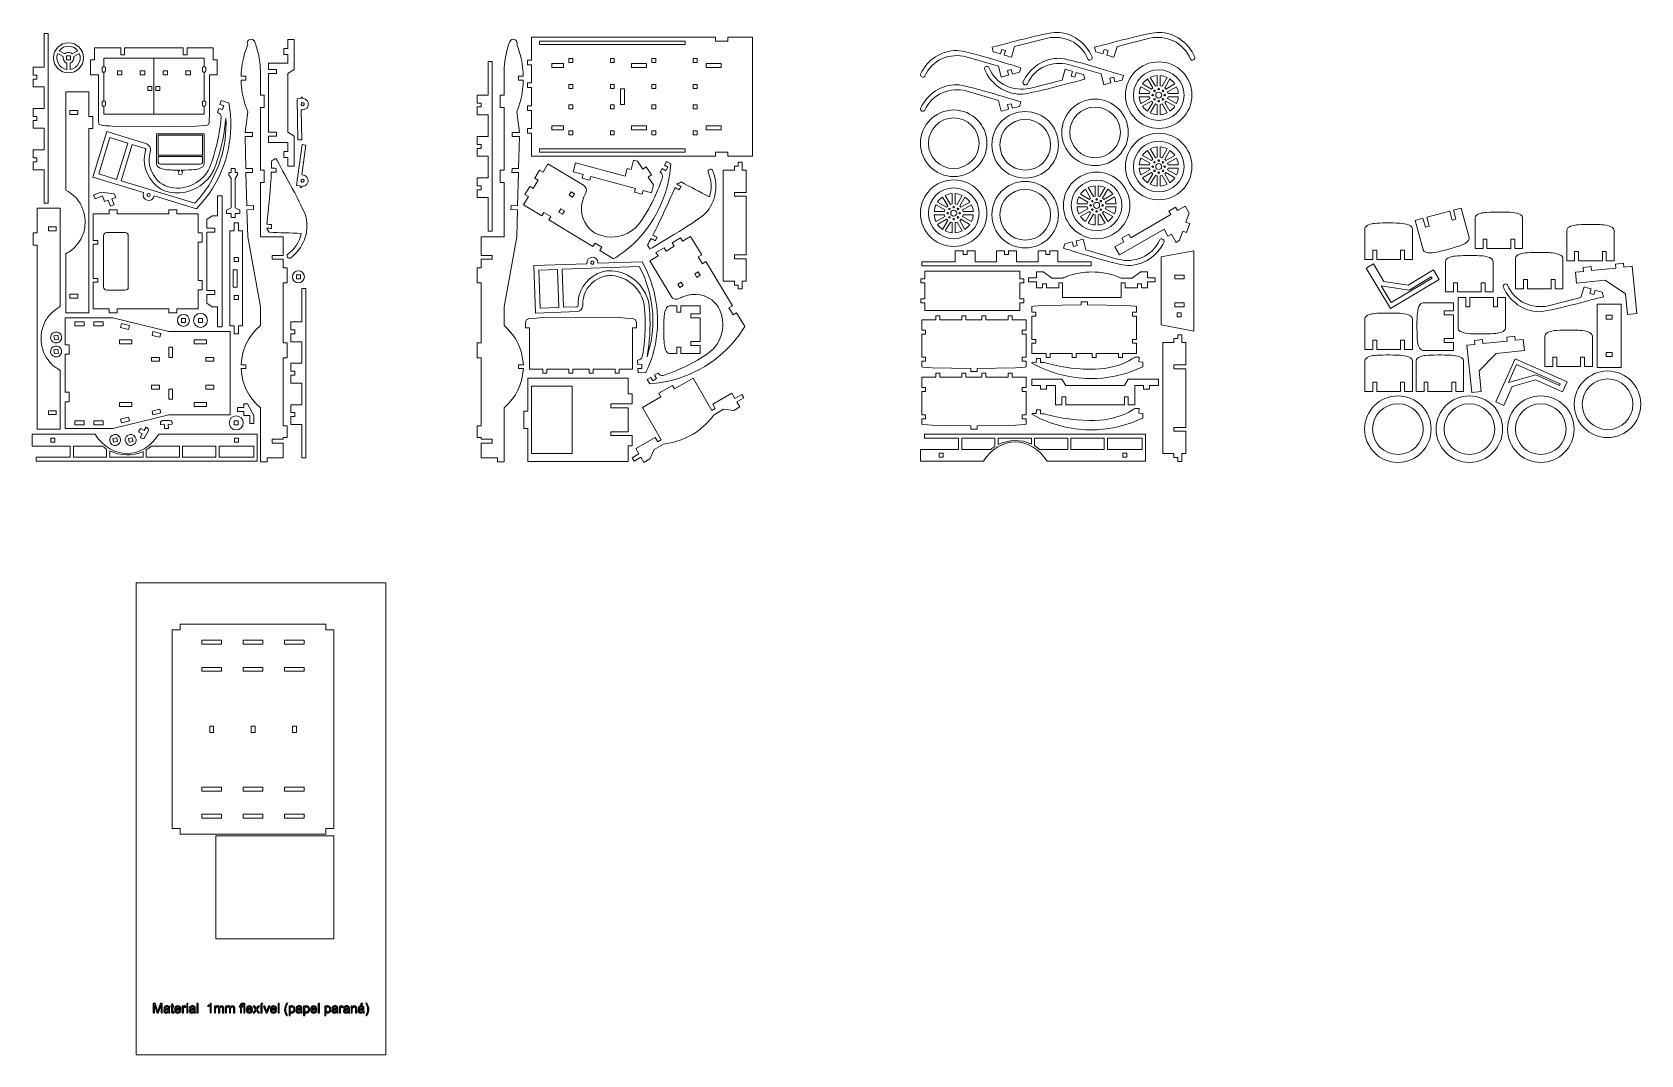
# Model space of a CAD drawing. Header units: centimetres. Extents: x -58 to 45, y -38 to 28.
import ezdxf

# ---------------------------------------------------------------- set-up
doc = ezdxf.new("R2010")
doc.units = ezdxf.units.CM
doc.header["$MEASUREMENT"] = 0

msp = doc.modelspace()

# ---------------------------------------------------------------- linework, layer by layer
at = {"color": 250, "lineweight": 20}
msp.add_lwpolyline([(-51.45052, -37.85097), (-35.3697, -37.85097), (-35.3697, -7.46307), (-51.45052, -7.46307), (-51.45052, -37.85097)], close=True, dxfattribs=at)
at = {"color": 250, "lineweight": 9}
for points, knots in [([(7.22343, 27.58758), (7.22343, 27.58758), (5.10974, 27.05164), (5.10974, 27.05164), (5.10974, 27.05164), (5.10974, 27.05164), (4.91122, 26.3593), (4.91122, 26.3593), (4.91122, 26.3593), (4.7528, 26.40947), (4.59817, 26.45646), (4.44895, 26.49925), (4.44895, 26.49925), (4.44895, 26.49925), (4.53328, 26.79337), (4.53328, 26.79337), (4.53328, 26.79337), (4.53328, 26.79337), (4.28818, 26.86366), (4.28818, 26.86366), (4.28818, 26.86366), (4.28818, 26.86366), (4.20384, 26.56953), (4.20384, 26.56953), (4.20384, 26.56953), (4.20384, 26.56953), (3.73666, 26.70349), (3.73666, 26.70349), (3.73666, 26.70349), (3.73666, 26.70349), (3.66146, 27.00009), (3.66146, 27.00009), (3.66146, 27.00009), (4.38746, 27.18417), (7.21563, 27.97288), (7.81104, 27.96249), (7.81104, 27.96249), (8.82155, 27.94486), (9.70394, 27.31393), (10.11421, 26.35675), (10.11421, 26.35675), (10.12611, 26.28402), (10.08567, 26.21283), (10.0171, 26.18582), (10.0171, 26.18582), (9.94853, 26.15882), (9.8704, 26.18329), (9.82951, 26.24461), (9.82951, 26.24461), (9.63709, 26.73316), (9.22527, 27.20207), (8.739, 27.41346), (8.739, 27.41346), (8.2666, 27.63622), (7.73403, 27.69741), (7.22343, 27.58758)], [0, 0, 0, 0, 0.066666667, 0.066666667, 0.066666667, 0.066666667, 0.133333333, 0.133333333, 0.133333333, 0.133333333, 0.2, 0.2, 0.2, 0.2, 0.266666667, 0.266666667, 0.266666667, 0.266666667, 0.333333333, 0.333333333, 0.333333333, 0.333333333, 0.4, 0.4, 0.4, 0.4, 0.466666667, 0.466666667, 0.466666667, 0.466666667, 0.533333333, 0.533333333, 0.533333333, 0.533333333, 0.6, 0.6, 0.6, 0.6, 0.666666667, 0.666666667, 0.666666667, 0.666666667, 0.733333333, 0.733333333, 0.733333333, 0.733333333, 0.8, 0.8, 0.8, 0.8, 0.866666667, 0.866666667, 0.866666667, 0.866666667, 1, 1, 1, 1]), ([(13.82343, 27.58758), (13.82343, 27.58758), (11.70974, 27.05164), (11.70974, 27.05164), (11.70974, 27.05164), (11.70974, 27.05164), (11.51122, 26.3593), (11.51122, 26.3593), (11.51122, 26.3593), (11.3528, 26.40947), (11.19817, 26.45646), (11.04895, 26.49925), (11.04895, 26.49925), (11.04895, 26.49925), (11.13328, 26.79337), (11.13328, 26.79337), (11.13328, 26.79337), (11.13328, 26.79337), (10.88818, 26.86366), (10.88818, 26.86366), (10.88818, 26.86366), (10.88818, 26.86366), (10.80384, 26.56953), (10.80384, 26.56953), (10.80384, 26.56953), (10.80384, 26.56953), (10.33666, 26.70349), (10.33666, 26.70349), (10.33666, 26.70349), (10.33666, 26.70349), (10.26146, 27.00009), (10.26146, 27.00009), (10.26146, 27.00009), (10.98746, 27.18417), (13.81563, 27.97288), (14.41104, 27.96249), (14.41104, 27.96249), (15.42155, 27.94486), (16.30394, 27.31393), (16.71421, 26.35675), (16.71421, 26.35675), (16.72611, 26.28402), (16.68567, 26.21283), (16.6171, 26.18582), (16.6171, 26.18582), (16.54853, 26.15882), (16.4704, 26.18329), (16.42951, 26.24461), (16.42951, 26.24461), (16.23709, 26.73316), (15.82527, 27.20207), (15.339, 27.41346), (15.339, 27.41346), (14.8666, 27.63622), (14.33403, 27.69741), (13.82343, 27.58758)], [0, 0, 0, 0, 0.066666667, 0.066666667, 0.066666667, 0.066666667, 0.133333333, 0.133333333, 0.133333333, 0.133333333, 0.2, 0.2, 0.2, 0.2, 0.266666667, 0.266666667, 0.266666667, 0.266666667, 0.333333333, 0.333333333, 0.333333333, 0.333333333, 0.4, 0.4, 0.4, 0.4, 0.466666667, 0.466666667, 0.466666667, 0.466666667, 0.533333333, 0.533333333, 0.533333333, 0.533333333, 0.6, 0.6, 0.6, 0.6, 0.666666667, 0.666666667, 0.666666667, 0.666666667, 0.733333333, 0.733333333, 0.733333333, 0.733333333, 0.8, 0.8, 0.8, 0.8, 0.866666667, 0.866666667, 0.866666667, 0.866666667, 1, 1, 1, 1]), ([(-55.80556, 27.29164), (-55.27056, 27.29164), (-54.83685, 26.85793), (-54.83685, 26.32293), (-54.83685, 26.32293), (-54.83685, 25.78793), (-55.27056, 25.35422), (-55.80556, 25.35422), (-55.80556, 25.35422), (-56.34056, 25.35422), (-56.77427, 25.78793), (-56.77427, 26.32293), (-56.77427, 26.32293), (-56.77427, 26.85793), (-56.34056, 27.29164), (-55.80556, 27.29164)], [0, 0, 0, 0, 0.2, 0.2, 0.2, 0.2, 0.4, 0.4, 0.4, 0.4, 0.6, 0.6, 0.6, 0.6, 1, 1, 1, 1]), ([(-55.80556, 26.67293), (-55.71243, 26.67293), (-55.6278, 26.63655), (-55.5651, 26.57723), (-55.5651, 26.57723), (-55.5651, 26.57723), (-55.20945, 26.78256), (-55.20945, 26.78256), (-55.20945, 26.78256), (-55.511, 27.17307), (-56.10014, 27.17313), (-56.40167, 26.78257), (-56.40167, 26.78257), (-56.40167, 26.78257), (-56.04602, 26.57723), (-56.04602, 26.57723), (-56.04602, 26.57723), (-55.98331, 26.63655), (-55.89869, 26.67293), (-55.80556, 26.67293)], [0, 0, 0, 0, 0.166666667, 0.166666667, 0.166666667, 0.166666667, 0.333333333, 0.333333333, 0.333333333, 0.333333333, 0.5, 0.5, 0.5, 0.5, 0.666666667, 0.666666667, 0.666666667, 0.666666667, 1, 1, 1, 1]), ([(-43.1975, 19.09445), (-43.1975, 19.09445), (-43.45248, 19.09445), (-43.45248, 19.09445), (-43.45248, 19.09445), (-43.45248, 19.09445), (-43.45248, 23.12321), (-43.45248, 23.12321), (-43.45248, 23.12321), (-43.45248, 23.12321), (-43.1975, 23.12321), (-43.1975, 23.12321), (-43.1975, 23.12321), (-43.1975, 23.12321), (-43.1975, 23.91877), (-43.1975, 23.91877), (-43.1975, 23.91877), (-43.1975, 23.91877), (-43.45248, 23.91877), (-43.45248, 23.91877), (-43.45248, 23.91877), (-43.45248, 23.91877), (-43.45248, 25.43925), (-43.45248, 25.43925), (-43.45248, 25.43925), (-43.45847, 26.05536), (-43.55644, 26.63828), (-43.7661, 27.2186), (-43.7661, 27.2186), (-43.7875, 27.27782), (-43.82487, 27.39422), (-43.86602, 27.44126), (-43.86602, 27.44126), (-43.95229, 27.53989), (-44.11148, 27.55054), (-44.21012, 27.46428), (-44.21012, 27.46428), (-44.27222, 27.40997), (-44.30482, 27.3144), (-44.28882, 27.23346), (-44.28882, 27.23346), (-44.28882, 27.23346), (-44.26844, 27.17315), (-44.26844, 27.17315), (-44.26844, 27.17315), (-44.26844, 27.17315), (-44.3969, 26.82583), (-44.3969, 26.82583), (-44.3969, 26.82583), (-44.46217, 26.63022), (-44.54593, 26.31239), (-44.58552, 26.11002), (-44.58552, 26.11002), (-44.62512, 25.90765), (-44.66734, 25.58166), (-44.68062, 25.37589), (-44.68062, 25.37589), (-44.68062, 25.37589), (-44.68844, 25.13326), (-44.68844, 25.13326), (-44.68844, 25.13326), (-44.68844, 25.13326), (-44.38656, 25.13326), (-44.38656, 25.13326), (-44.38656, 25.13326), (-44.38656, 25.13326), (-44.38656, 24.87828), (-44.38656, 24.87828), (-44.38656, 24.87828), (-44.38656, 24.87828), (-44.68844, 24.87828), (-44.68844, 24.87828), (-44.68844, 24.87828), (-44.68844, 24.87828), (-44.68062, 24.63565), (-44.68062, 24.63565), (-44.68062, 24.63565), (-44.66734, 24.42988), (-44.62512, 24.1039), (-44.58552, 23.90154), (-44.58552, 23.90154), (-44.54592, 23.69913), (-44.46218, 23.38137), (-44.3969, 23.18572), (-44.3969, 23.18572), (-44.3969, 23.18572), (-44.26844, 22.83839), (-44.26844, 22.83839), (-44.26844, 22.83839), (-44.26844, 22.83839), (-44.44133, 21.51638), (-44.44133, 21.51638), (-44.44133, 21.51638), (-44.44133, 21.51638), (-43.96246, 21.51638), (-43.96246, 21.51638), (-43.96246, 21.51638), (-43.96246, 21.51638), (-43.96246, 21.2614), (-43.96246, 21.2614), (-43.96246, 21.2614), (-43.96246, 21.2614), (-44.44133, 21.2614), (-44.44133, 21.2614), (-44.44133, 21.2614), (-44.44133, 21.2614), (-44.38591, 19.19211), (-44.38591, 19.19211), (-44.38591, 19.19211), (-44.38591, 19.19211), (-43.96276, 19.20344), (-43.96276, 19.20344), (-43.96276, 19.20344), (-43.96276, 19.20344), (-43.95593, 18.94855), (-43.95593, 18.94855), (-43.95593, 18.94855), (-43.95593, 18.94855), (-44.37908, 18.93721), (-44.37908, 18.93721), (-44.37908, 18.93721), (-44.37908, 18.93721), (-44.32171, 16.79525), (-44.32171, 16.79525), (-44.32171, 16.79525), (-44.32171, 16.79525), (-43.89856, 16.80657), (-43.89856, 16.80657), (-43.89856, 16.80657), (-43.89856, 16.80657), (-43.89174, 16.55168), (-43.89174, 16.55168), (-43.89174, 16.55168), (-43.89174, 16.55168), (-44.31488, 16.54035), (-44.31488, 16.54035), (-44.31488, 16.54035), (-44.31488, 16.54035), (-44.26844, 14.80636), (-44.26844, 14.80636), (-44.26844, 14.80636), (-44.26844, 14.80636), (-43.45248, 10.30184), (-43.45248, 10.30184), (-43.45248, 10.30184), (-43.45248, 10.30184), (-43.45248, 9.09468), (-43.45248, 9.09468), (-43.45248, 9.09468), (-44.25792, 8.32366), (-44.60984, 7.69559), (-44.69254, 6.57032), (-44.69254, 6.57032), (-44.69254, 6.57032), (-44.38656, 6.57032), (-44.38656, 6.57032), (-44.38656, 6.57032), (-44.38656, 6.57032), (-44.38656, 6.31534), (-44.38656, 6.31534), (-44.38656, 6.31534), (-44.38656, 6.31534), (-44.69254, 6.31534), (-44.69254, 6.31534), (-44.69254, 6.31534), (-44.60983, 5.19007), (-44.25792, 4.562), (-43.45248, 3.79098), (-43.45248, 3.79098), (-43.45248, 3.79098), (-43.45248, 0.32318), (-43.45248, 0.32318), (-43.45248, 0.32318), (-43.45248, 0.32318), (-43.01901, 0.32318), (-43.01901, 0.32318), (-43.01901, 0.32318), (-43.01901, 0.32318), (-43.01901, 0.57816), (-43.01901, 0.57816), (-43.01901, 0.57816), (-43.01901, 0.57816), (-41.97357, 0.57816), (-41.97357, 0.57816), (-41.97357, 0.57816), (-41.97357, 0.57816), (-41.97357, 1.52161), (-41.97357, 1.52161), (-41.97357, 1.52161), (-41.97357, 1.52161), (-42.68753, 1.52161), (-42.68753, 1.52161), (-42.68753, 1.52161), (-42.68753, 1.52161), (-42.68753, 1.77659), (-42.68753, 1.77659), (-42.68753, 1.77659), (-42.68753, 1.77659), (-41.97357, 1.77659), (-41.97357, 1.77659), (-41.97357, 1.77659), (-41.97357, 1.77659), (-41.97357, 1.87481), (-41.97357, 1.87481), (-41.97357, 1.87481), (-41.97357, 1.87481), (-41.71859, 1.87481), (-41.71859, 1.87481), (-41.71859, 1.87481), (-41.71859, 1.87481), (-41.71859, 2.63749), (-41.71859, 2.63749), (-41.71859, 2.63749), (-41.71859, 2.63749), (-41.97357, 2.63749), (-41.97357, 2.63749), (-41.97357, 2.63749), (-41.97357, 2.63749), (-41.97357, 7.00512), (-41.97357, 7.00512), (-41.97357, 7.00512), (-41.97357, 7.00512), (-41.71859, 7.00512), (-41.71859, 7.00512), (-41.71859, 7.00512), (-41.71859, 7.00512), (-41.71859, 7.97178), (-41.71859, 7.97178), (-41.71859, 7.97178), (-41.71859, 7.97178), (-41.97357, 7.97178), (-41.97357, 7.97178), (-41.97357, 7.97178), (-41.97357, 7.97178), (-41.97357, 11.82945), (-41.97357, 11.82945), (-41.97357, 11.82945), (-41.97357, 11.82945), (-41.71859, 11.82945), (-41.71859, 11.82945), (-41.71859, 11.82945), (-41.71859, 11.82945), (-41.71859, 12.79611), (-41.71859, 12.79611), (-41.71859, 12.79611), (-41.71859, 12.79611), (-41.97357, 12.79611), (-41.97357, 12.79611), (-41.97357, 12.79611), (-41.97357, 12.79611), (-41.97357, 13.35294), (-41.97357, 13.35294), (-41.97357, 13.35294), (-41.97357, 13.35294), (-42.68753, 13.35294), (-42.68753, 13.35294), (-42.68753, 13.35294), (-42.68753, 13.35294), (-42.68753, 13.60792), (-42.68753, 13.60792), (-42.68753, 13.60792), (-42.68753, 13.60792), (-41.97357, 13.60792), (-41.97357, 13.60792), (-41.97357, 13.60792), (-41.97357, 13.60792), (-41.97357, 14.80636), (-41.97357, 14.80636), (-41.97357, 14.80636), (-41.97357, 14.80636), (-43.45248, 14.80636), (-43.45248, 14.80636), (-43.45248, 14.80636), (-43.45248, 14.80636), (-43.45248, 18.2989), (-43.45248, 18.2989), (-43.45248, 18.2989), (-43.45248, 18.2989), (-43.1975, 18.2989), (-43.1975, 18.2989), (-43.1975, 18.2989), (-43.1975, 18.2989), (-43.1975, 19.09445), (-43.1975, 19.09445)], [0, 0, 0, 0, 0.013888889, 0.013888889, 0.013888889, 0.013888889, 0.027777778, 0.027777778, 0.027777778, 0.027777778, 0.041666667, 0.041666667, 0.041666667, 0.041666667, 0.055555556, 0.055555556, 0.055555556, 0.055555556, 0.069444444, 0.069444444, 0.069444444, 0.069444444, 0.083333333, 0.083333333, 0.083333333, 0.083333333, 0.097222222, 0.097222222, 0.097222222, 0.097222222, 0.111111111, 0.111111111, 0.111111111, 0.111111111, 0.125, 0.125, 0.125, 0.125, 0.138888889, 0.138888889, 0.138888889, 0.138888889, 0.152777778, 0.152777778, 0.152777778, 0.152777778, 0.166666667, 0.166666667, 0.166666667, 0.166666667, 0.180555556, 0.180555556, 0.180555556, 0.180555556, 0.194444444, 0.194444444, 0.194444444, 0.194444444, 0.208333333, 0.208333333, 0.208333333, 0.208333333, 0.222222222, 0.222222222, 0.222222222, 0.222222222, 0.236111111, 0.236111111, 0.236111111, 0.236111111, 0.25, 0.25, 0.25, 0.25, 0.263888889, 0.263888889, 0.263888889, 0.263888889, 0.277777778, 0.277777778, 0.277777778, 0.277777778, 0.291666667, 0.291666667, 0.291666667, 0.291666667, 0.305555556, 0.305555556, 0.305555556, 0.305555556, 0.319444444, 0.319444444, 0.319444444, 0.319444444, 0.333333333, 0.333333333, 0.333333333, 0.333333333, 0.347222222, 0.347222222, 0.347222222, 0.347222222, 0.361111111, 0.361111111, 0.361111111, 0.361111111, 0.375, 0.375, 0.375, 0.375, 0.388888889, 0.388888889, 0.388888889, 0.388888889, 0.402777778, 0.402777778, 0.402777778, 0.402777778, 0.416666667, 0.416666667, 0.416666667, 0.416666667, 0.430555556, 0.430555556, 0.430555556, 0.430555556, 0.444444444, 0.444444444, 0.444444444, 0.444444444, 0.458333333, 0.458333333, 0.458333333, 0.458333333, 0.472222222, 0.472222222, 0.472222222, 0.472222222, 0.486111111, 0.486111111, 0.486111111, 0.486111111, 0.5, 0.5, 0.5, 0.5, 0.513888889, 0.513888889, 0.513888889, 0.513888889, 0.527777778, 0.527777778, 0.527777778, 0.527777778, 0.541666667, 0.541666667, 0.541666667, 0.541666667, 0.555555556, 0.555555556, 0.555555556, 0.555555556, 0.569444444, 0.569444444, 0.569444444, 0.569444444, 0.583333333, 0.583333333, 0.583333333, 0.583333333, 0.597222222, 0.597222222, 0.597222222, 0.597222222, 0.611111111, 0.611111111, 0.611111111, 0.611111111, 0.625, 0.625, 0.625, 0.625, 0.638888889, 0.638888889, 0.638888889, 0.638888889, 0.652777778, 0.652777778, 0.652777778, 0.652777778, 0.666666667, 0.666666667, 0.666666667, 0.666666667, 0.680555556, 0.680555556, 0.680555556, 0.680555556, 0.694444444, 0.694444444, 0.694444444, 0.694444444, 0.708333333, 0.708333333, 0.708333333, 0.708333333, 0.722222222, 0.722222222, 0.722222222, 0.722222222, 0.736111111, 0.736111111, 0.736111111, 0.736111111, 0.75, 0.75, 0.75, 0.75, 0.763888889, 0.763888889, 0.763888889, 0.763888889, 0.777777778, 0.777777778, 0.777777778, 0.777777778, 0.791666667, 0.791666667, 0.791666667, 0.791666667, 0.805555556, 0.805555556, 0.805555556, 0.805555556, 0.819444444, 0.819444444, 0.819444444, 0.819444444, 0.833333333, 0.833333333, 0.833333333, 0.833333333, 0.847222222, 0.847222222, 0.847222222, 0.847222222, 0.861111111, 0.861111111, 0.861111111, 0.861111111, 0.875, 0.875, 0.875, 0.875, 0.888888889, 0.888888889, 0.888888889, 0.888888889, 0.902777778, 0.902777778, 0.902777778, 0.902777778, 0.916666667, 0.916666667, 0.916666667, 0.916666667, 0.930555556, 0.930555556, 0.930555556, 0.930555556, 0.944444444, 0.944444444, 0.944444444, 0.944444444, 0.958333333, 0.958333333, 0.958333333, 0.958333333, 0.972222222, 0.972222222, 0.972222222, 0.972222222, 1, 1, 1, 1]), ([(-41.68764, 20.87308), (-41.68764, 20.87308), (-41.68764, 20.29936), (-41.68764, 20.29936), (-41.68764, 20.29936), (-41.68764, 20.29936), (-41.94263, 20.29936), (-41.94263, 20.29936), (-41.94263, 20.29936), (-41.94263, 20.29936), (-41.94263, 19.91688), (-41.94263, 19.91688), (-41.94263, 19.91688), (-41.94263, 19.91688), (-41.68764, 19.91688), (-41.68764, 19.91688), (-41.68764, 19.91688), (-41.68764, 19.91688), (-41.68764, 19.34317), (-41.68764, 19.34317), (-41.68764, 19.34317), (-41.68764, 19.34317), (-41.27966, 19.34317), (-41.27966, 19.34317), (-41.27966, 19.34317), (-41.27966, 19.34317), (-41.27966, 21.28105), (-41.27966, 21.28105), (-41.27966, 21.28105), (-41.27966, 21.28105), (-41.68764, 21.53604), (-41.68764, 21.53604), (-41.68764, 21.53604), (-41.68764, 21.53604), (-41.68764, 25.30983), (-41.68764, 25.30983), (-41.68764, 25.30983), (-41.68764, 25.30983), (-41.27966, 25.56481), (-41.27966, 25.56481), (-41.27966, 25.56481), (-41.27966, 25.56481), (-41.27966, 27.5027), (-41.27966, 27.5027), (-41.27966, 27.5027), (-41.27966, 27.5027), (-41.68764, 27.5027), (-41.68764, 27.5027), (-41.68764, 27.5027), (-41.68764, 27.5027), (-41.68764, 26.92899), (-41.68764, 26.92899), (-41.68764, 26.92899), (-41.68764, 26.92899), (-41.94263, 26.92899), (-41.94263, 26.92899), (-41.94263, 26.92899), (-41.94263, 26.92899), (-41.94263, 26.5465), (-41.94263, 26.5465), (-41.94263, 26.5465), (-41.94263, 26.5465), (-41.68764, 26.5465), (-41.68764, 26.5465), (-41.68764, 26.5465), (-41.68764, 26.5465), (-41.68764, 25.97278), (-41.68764, 25.97278), (-41.68764, 25.97278), (-41.68764, 25.97278), (-42.93147, 25.97278), (-42.93147, 25.97278), (-42.93147, 25.97278), (-42.93147, 25.97278), (-42.93147, 25.56481), (-42.93147, 25.56481), (-42.93147, 25.56481), (-42.93147, 25.56481), (-42.42149, 25.56481), (-42.42149, 25.56481), (-42.42149, 25.56481), (-42.42149, 25.56481), (-42.42149, 25.30983), (-42.42149, 25.30983), (-42.42149, 25.30983), (-42.42149, 25.30983), (-42.93147, 25.30983), (-42.93147, 25.30983), (-42.93147, 25.30983), (-42.93147, 25.30983), (-42.93147, 21.53604), (-42.93147, 21.53604), (-42.93147, 21.53604), (-42.93147, 21.53604), (-42.42149, 21.53604), (-42.42149, 21.53604), (-42.42149, 21.53604), (-42.42149, 21.53604), (-42.42149, 21.28105), (-42.42149, 21.28105), (-42.42149, 21.28105), (-42.42149, 21.28105), (-42.93147, 21.28105), (-42.93147, 21.28105), (-42.93147, 21.28105), (-42.93147, 21.28105), (-42.93147, 20.87308), (-42.93147, 20.87308), (-42.93147, 20.87308), (-42.93147, 20.87308), (-41.68764, 20.87308), (-41.68764, 20.87308)], [0, 0, 0, 0, 0.034482759, 0.034482759, 0.034482759, 0.034482759, 0.068965517, 0.068965517, 0.068965517, 0.068965517, 0.103448276, 0.103448276, 0.103448276, 0.103448276, 0.137931034, 0.137931034, 0.137931034, 0.137931034, 0.172413793, 0.172413793, 0.172413793, 0.172413793, 0.206896552, 0.206896552, 0.206896552, 0.206896552, 0.24137931, 0.24137931, 0.24137931, 0.24137931, 0.275862069, 0.275862069, 0.275862069, 0.275862069, 0.310344828, 0.310344828, 0.310344828, 0.310344828, 0.344827586, 0.344827586, 0.344827586, 0.344827586, 0.379310345, 0.379310345, 0.379310345, 0.379310345, 0.413793103, 0.413793103, 0.413793103, 0.413793103, 0.448275862, 0.448275862, 0.448275862, 0.448275862, 0.482758621, 0.482758621, 0.482758621, 0.482758621, 0.517241379, 0.517241379, 0.517241379, 0.517241379, 0.551724138, 0.551724138, 0.551724138, 0.551724138, 0.586206897, 0.586206897, 0.586206897, 0.586206897, 0.620689655, 0.620689655, 0.620689655, 0.620689655, 0.655172414, 0.655172414, 0.655172414, 0.655172414, 0.689655172, 0.689655172, 0.689655172, 0.689655172, 0.724137931, 0.724137931, 0.724137931, 0.724137931, 0.75862069, 0.75862069, 0.75862069, 0.75862069, 0.793103448, 0.793103448, 0.793103448, 0.793103448, 0.827586207, 0.827586207, 0.827586207, 0.827586207, 0.862068966, 0.862068966, 0.862068966, 0.862068966, 0.896551724, 0.896551724, 0.896551724, 0.896551724, 0.931034483, 0.931034483, 0.931034483, 0.931034483, 1, 1, 1, 1]), ([(-28.01363, 19.09445), (-28.01363, 19.09445), (-27.75865, 19.09445), (-27.75865, 19.09445), (-27.75865, 19.09445), (-27.75865, 19.09445), (-27.75865, 23.12321), (-27.75865, 23.12321), (-27.75865, 23.12321), (-27.75865, 23.12321), (-28.01363, 23.12321), (-28.01363, 23.12321), (-28.01363, 23.12321), (-28.01363, 23.12321), (-28.01363, 23.91877), (-28.01363, 23.91877), (-28.01363, 23.91877), (-28.01363, 23.91877), (-27.75865, 23.91877), (-27.75865, 23.91877), (-27.75865, 23.91877), (-27.75865, 23.91877), (-27.75865, 25.43925), (-27.75865, 25.43925), (-27.75865, 25.43925), (-27.75266, 26.05536), (-27.65469, 26.63828), (-27.44503, 27.2186), (-27.44503, 27.2186), (-27.42363, 27.27782), (-27.38626, 27.39422), (-27.34511, 27.44126), (-27.34511, 27.44126), (-27.25884, 27.53989), (-27.09965, 27.55054), (-27.00101, 27.46428), (-27.00101, 27.46428), (-26.93891, 27.40997), (-26.90631, 27.3144), (-26.92231, 27.23346), (-26.92231, 27.23346), (-26.92231, 27.23346), (-26.94269, 27.17315), (-26.94269, 27.17315), (-26.94269, 27.17315), (-26.94269, 27.17315), (-26.81423, 26.82583), (-26.81423, 26.82583), (-26.81423, 26.82583), (-26.74896, 26.63022), (-26.6652, 26.31239), (-26.62561, 26.11002), (-26.62561, 26.11002), (-26.58601, 25.90765), (-26.54379, 25.58166), (-26.53051, 25.37589), (-26.53051, 25.37589), (-26.53051, 25.37589), (-26.52269, 25.13326), (-26.52269, 25.13326), (-26.52269, 25.13326), (-26.52269, 25.13326), (-26.82457, 25.13326), (-26.82457, 25.13326), (-26.82457, 25.13326), (-26.82457, 25.13326), (-26.82457, 24.87828), (-26.82457, 24.87828), (-26.82457, 24.87828), (-26.82457, 24.87828), (-26.52269, 24.87828), (-26.52269, 24.87828), (-26.52269, 24.87828), (-26.52269, 24.87828), (-26.53051, 24.63565), (-26.53051, 24.63565), (-26.53051, 24.63565), (-26.54379, 24.42988), (-26.58601, 24.1039), (-26.62561, 23.90154), (-26.62561, 23.90154), (-26.66521, 23.69913), (-26.74895, 23.38137), (-26.81423, 23.18572), (-26.81423, 23.18572), (-26.81423, 23.18572), (-26.94269, 22.83839), (-26.94269, 22.83839), (-26.94269, 22.83839), (-26.94269, 22.83839), (-26.7698, 21.51638), (-26.7698, 21.51638), (-26.7698, 21.51638), (-26.7698, 21.51638), (-27.24867, 21.51638), (-27.24867, 21.51638), (-27.24867, 21.51638), (-27.24867, 21.51638), (-27.24867, 21.2614), (-27.24867, 21.2614), (-27.24867, 21.2614), (-27.24867, 21.2614), (-26.7698, 21.2614), (-26.7698, 21.2614), (-26.7698, 21.2614), (-26.7698, 21.2614), (-26.82522, 19.19211), (-26.82522, 19.19211), (-26.82522, 19.19211), (-26.82522, 19.19211), (-27.24837, 19.20344), (-27.24837, 19.20344), (-27.24837, 19.20344), (-27.24837, 19.20344), (-27.2552, 18.94855), (-27.2552, 18.94855), (-27.2552, 18.94855), (-27.2552, 18.94855), (-26.83205, 18.93721), (-26.83205, 18.93721), (-26.83205, 18.93721), (-26.83205, 18.93721), (-26.88942, 16.79525), (-26.88942, 16.79525), (-26.88942, 16.79525), (-26.88942, 16.79525), (-27.31257, 16.80657), (-27.31257, 16.80657), (-27.31257, 16.80657), (-27.31257, 16.80657), (-27.31939, 16.55168), (-27.31939, 16.55168), (-27.31939, 16.55168), (-27.31939, 16.55168), (-26.89625, 16.54035), (-26.89625, 16.54035), (-26.89625, 16.54035), (-26.89625, 16.54035), (-26.94269, 14.80636), (-26.94269, 14.80636), (-26.94269, 14.80636), (-26.94269, 14.80636), (-27.75865, 10.30184), (-27.75865, 10.30184), (-27.75865, 10.30184), (-27.75865, 10.30184), (-27.75865, 9.09468), (-27.75865, 9.09468), (-27.75865, 9.09468), (-26.95321, 8.32366), (-26.60129, 7.69559), (-26.51859, 6.57032), (-26.51859, 6.57032), (-26.51859, 6.57032), (-26.82457, 6.57032), (-26.82457, 6.57032), (-26.82457, 6.57032), (-26.82457, 6.57032), (-26.82457, 6.31534), (-26.82457, 6.31534), (-26.82457, 6.31534), (-26.82457, 6.31534), (-26.51859, 6.31534), (-26.51859, 6.31534), (-26.51859, 6.31534), (-26.6013, 5.19007), (-26.95321, 4.562), (-27.75865, 3.79098), (-27.75865, 3.79098), (-27.75865, 3.79098), (-27.75865, 0.32318), (-27.75865, 0.32318), (-27.75865, 0.32318), (-27.75865, 0.32318), (-28.19212, 0.32318), (-28.19212, 0.32318), (-28.19212, 0.32318), (-28.19212, 0.32318), (-28.19212, 0.57816), (-28.19212, 0.57816), (-28.19212, 0.57816), (-28.19212, 0.57816), (-29.23756, 0.57816), (-29.23756, 0.57816), (-29.23756, 0.57816), (-29.23756, 0.57816), (-29.23756, 1.52161), (-29.23756, 1.52161), (-29.23756, 1.52161), (-29.23756, 1.52161), (-28.5236, 1.52161), (-28.5236, 1.52161), (-28.5236, 1.52161), (-28.5236, 1.52161), (-28.5236, 1.77659), (-28.5236, 1.77659), (-28.5236, 1.77659), (-28.5236, 1.77659), (-29.23756, 1.77659), (-29.23756, 1.77659), (-29.23756, 1.77659), (-29.23756, 1.77659), (-29.23756, 1.87481), (-29.23756, 1.87481), (-29.23756, 1.87481), (-29.23756, 1.87481), (-29.49254, 1.87481), (-29.49254, 1.87481), (-29.49254, 1.87481), (-29.49254, 1.87481), (-29.49254, 2.63749), (-29.49254, 2.63749), (-29.49254, 2.63749), (-29.49254, 2.63749), (-29.23756, 2.63749), (-29.23756, 2.63749), (-29.23756, 2.63749), (-29.23756, 2.63749), (-29.23756, 7.00512), (-29.23756, 7.00512), (-29.23756, 7.00512), (-29.23756, 7.00512), (-29.49254, 7.00512), (-29.49254, 7.00512), (-29.49254, 7.00512), (-29.49254, 7.00512), (-29.49254, 7.97178), (-29.49254, 7.97178), (-29.49254, 7.97178), (-29.49254, 7.97178), (-29.23756, 7.97178), (-29.23756, 7.97178), (-29.23756, 7.97178), (-29.23756, 7.97178), (-29.23756, 11.82945), (-29.23756, 11.82945), (-29.23756, 11.82945), (-29.23756, 11.82945), (-29.49254, 11.82945), (-29.49254, 11.82945), (-29.49254, 11.82945), (-29.49254, 11.82945), (-29.49254, 12.79611), (-29.49254, 12.79611), (-29.49254, 12.79611), (-29.49254, 12.79611), (-29.23756, 12.79611), (-29.23756, 12.79611), (-29.23756, 12.79611), (-29.23756, 12.79611), (-29.23756, 13.35294), (-29.23756, 13.35294), (-29.23756, 13.35294), (-29.23756, 13.35294), (-28.5236, 13.35294), (-28.5236, 13.35294), (-28.5236, 13.35294), (-28.5236, 13.35294), (-28.5236, 13.60792), (-28.5236, 13.60792), (-28.5236, 13.60792), (-28.5236, 13.60792), (-29.23756, 13.60792), (-29.23756, 13.60792), (-29.23756, 13.60792), (-29.23756, 13.60792), (-29.23756, 14.80636), (-29.23756, 14.80636), (-29.23756, 14.80636), (-29.23756, 14.80636), (-27.75865, 14.80636), (-27.75865, 14.80636), (-27.75865, 14.80636), (-27.75865, 14.80636), (-27.75865, 18.2989), (-27.75865, 18.2989), (-27.75865, 18.2989), (-27.75865, 18.2989), (-28.01363, 18.2989), (-28.01363, 18.2989), (-28.01363, 18.2989), (-28.01363, 18.2989), (-28.01363, 19.09445), (-28.01363, 19.09445)], [0, 0, 0, 0, 0.013888889, 0.013888889, 0.013888889, 0.013888889, 0.027777778, 0.027777778, 0.027777778, 0.027777778, 0.041666667, 0.041666667, 0.041666667, 0.041666667, 0.055555556, 0.055555556, 0.055555556, 0.055555556, 0.069444444, 0.069444444, 0.069444444, 0.069444444, 0.083333333, 0.083333333, 0.083333333, 0.083333333, 0.097222222, 0.097222222, 0.097222222, 0.097222222, 0.111111111, 0.111111111, 0.111111111, 0.111111111, 0.125, 0.125, 0.125, 0.125, 0.138888889, 0.138888889, 0.138888889, 0.138888889, 0.152777778, 0.152777778, 0.152777778, 0.152777778, 0.166666667, 0.166666667, 0.166666667, 0.166666667, 0.180555556, 0.180555556, 0.180555556, 0.180555556, 0.194444444, 0.194444444, 0.194444444, 0.194444444, 0.208333333, 0.208333333, 0.208333333, 0.208333333, 0.222222222, 0.222222222, 0.222222222, 0.222222222, 0.236111111, 0.236111111, 0.236111111, 0.236111111, 0.25, 0.25, 0.25, 0.25, 0.263888889, 0.263888889, 0.263888889, 0.263888889, 0.277777778, 0.277777778, 0.277777778, 0.277777778, 0.291666667, 0.291666667, 0.291666667, 0.291666667, 0.305555556, 0.305555556, 0.305555556, 0.305555556, 0.319444444, 0.319444444, 0.319444444, 0.319444444, 0.333333333, 0.333333333, 0.333333333, 0.333333333, 0.347222222, 0.347222222, 0.347222222, 0.347222222, 0.361111111, 0.361111111, 0.361111111, 0.361111111, 0.375, 0.375, 0.375, 0.375, 0.388888889, 0.388888889, 0.388888889, 0.388888889, 0.402777778, 0.402777778, 0.402777778, 0.402777778, 0.416666667, 0.416666667, 0.416666667, 0.416666667, 0.430555556, 0.430555556, 0.430555556, 0.430555556, 0.444444444, 0.444444444, 0.444444444, 0.444444444, 0.458333333, 0.458333333, 0.458333333, 0.458333333, 0.472222222, 0.472222222, 0.472222222, 0.472222222, 0.486111111, 0.486111111, 0.486111111, 0.486111111, 0.5, 0.5, 0.5, 0.5, 0.513888889, 0.513888889, 0.513888889, 0.513888889, 0.527777778, 0.527777778, 0.527777778, 0.527777778, 0.541666667, 0.541666667, 0.541666667, 0.541666667, 0.555555556, 0.555555556, 0.555555556, 0.555555556, 0.569444444, 0.569444444, 0.569444444, 0.569444444, 0.583333333, 0.583333333, 0.583333333, 0.583333333, 0.597222222, 0.597222222, 0.597222222, 0.597222222, 0.611111111, 0.611111111, 0.611111111, 0.611111111, 0.625, 0.625, 0.625, 0.625, 0.638888889, 0.638888889, 0.638888889, 0.638888889, 0.652777778, 0.652777778, 0.652777778, 0.652777778, 0.666666667, 0.666666667, 0.666666667, 0.666666667, 0.680555556, 0.680555556, 0.680555556, 0.680555556, 0.694444444, 0.694444444, 0.694444444, 0.694444444, 0.708333333, 0.708333333, 0.708333333, 0.708333333, 0.722222222, 0.722222222, 0.722222222, 0.722222222, 0.736111111, 0.736111111, 0.736111111, 0.736111111, 0.75, 0.75, 0.75, 0.75, 0.763888889, 0.763888889, 0.763888889, 0.763888889, 0.777777778, 0.777777778, 0.777777778, 0.777777778, 0.791666667, 0.791666667, 0.791666667, 0.791666667, 0.805555556, 0.805555556, 0.805555556, 0.805555556, 0.819444444, 0.819444444, 0.819444444, 0.819444444, 0.833333333, 0.833333333, 0.833333333, 0.833333333, 0.847222222, 0.847222222, 0.847222222, 0.847222222, 0.861111111, 0.861111111, 0.861111111, 0.861111111, 0.875, 0.875, 0.875, 0.875, 0.888888889, 0.888888889, 0.888888889, 0.888888889, 0.902777778, 0.902777778, 0.902777778, 0.902777778, 0.916666667, 0.916666667, 0.916666667, 0.916666667, 0.930555556, 0.930555556, 0.930555556, 0.930555556, 0.944444444, 0.944444444, 0.944444444, 0.944444444, 0.958333333, 0.958333333, 0.958333333, 0.958333333, 0.972222222, 0.972222222, 0.972222222, 0.972222222, 1, 1, 1, 1]), ([(-55.90556, 25.98745), (-56.08143, 26.0398), (-56.18947, 26.22157), (-56.14609, 26.40407), (-56.14609, 26.40407), (-56.14609, 26.40407), (-56.5018, 26.60944), (-56.5018, 26.60944), (-56.5018, 26.60944), (-56.68869, 26.15586), (-56.39569, 25.64187), (-55.90556, 25.57681), (-55.90556, 25.57681), (-55.90556, 25.57681), (-55.90556, 25.98745), (-55.90556, 25.98745)], [0, 0, 0, 0, 0.2, 0.2, 0.2, 0.2, 0.4, 0.4, 0.4, 0.4, 0.6, 0.6, 0.6, 0.6, 1, 1, 1, 1]), ([(-55.67824, 26.45039), (-55.67824, 26.45039), (-55.67824, 26.19547), (-55.67824, 26.19547), (-55.67824, 26.19547), (-55.67824, 26.19547), (-55.93289, 26.19547), (-55.93289, 26.19547), (-55.93289, 26.19547), (-55.93289, 26.19547), (-55.93289, 26.45039), (-55.93289, 26.45039), (-55.93289, 26.45039), (-55.93289, 26.45039), (-55.67824, 26.45039), (-55.67824, 26.45039)], [0, 0, 0, 0, 0.2, 0.2, 0.2, 0.2, 0.4, 0.4, 0.4, 0.4, 0.6, 0.6, 0.6, 0.6, 1, 1, 1, 1]), ([(-55.46503, 26.40406), (-55.4217, 26.2215), (-55.52961, 26.03982), (-55.70556, 25.98745), (-55.70556, 25.98745), (-55.70556, 25.98745), (-55.70556, 25.57681), (-55.70556, 25.57681), (-55.70556, 25.57681), (-55.21528, 25.64189), (-54.92246, 26.1561), (-55.10931, 26.60943), (-55.10931, 26.60943), (-55.10931, 26.60943), (-55.46503, 26.40406), (-55.46503, 26.40406)], [0, 0, 0, 0, 0.2, 0.2, 0.2, 0.2, 0.4, 0.4, 0.4, 0.4, 0.6, 0.6, 0.6, 0.6, 1, 1, 1, 1]), ([(1.9853, 26.39522), (1.9853, 26.39522), (4.07899, 25.78585), (4.07899, 25.78585), (4.07899, 25.78585), (4.07899, 25.78585), (4.25323, 25.087), (4.25323, 25.087), (4.25323, 25.087), (4.41331, 25.13161), (4.56948, 25.17317), (4.72011, 25.21073), (4.72011, 25.21073), (4.72011, 25.21073), (4.64608, 25.50762), (4.64608, 25.50762), (4.64608, 25.50762), (4.64608, 25.50762), (4.89349, 25.56931), (4.89349, 25.56931), (4.89349, 25.56931), (4.89349, 25.56931), (4.96751, 25.27241), (4.96751, 25.27241), (4.96751, 25.27241), (4.96751, 25.27241), (5.43909, 25.38999), (5.43909, 25.38999), (5.43909, 25.38999), (5.43909, 25.38999), (5.52459, 25.68378), (5.52459, 25.68378), (5.52459, 25.68378), (4.80546, 25.89309), (2.00654, 26.78002), (1.41113, 26.79042), (1.41113, 26.79042), (0.40062, 26.80807), (-0.50326, 26.20832), (-0.94668, 25.26603), (-0.94668, 25.26603), (-0.96111, 25.19376), (-0.92318, 25.1212), (-0.8556, 25.09182), (-0.8556, 25.09182), (-0.78801, 25.06244), (-0.70908, 25.08417), (-0.66607, 25.14402), (-0.66607, 25.14402), (-0.45671, 25.62557), (-0.02878, 26.07982), (0.46458, 26.27411), (0.46458, 26.27411), (0.94446, 26.48025), (1.47884, 26.52281), (1.9853, 26.39522)], [0, 0, 0, 0, 0.066666667, 0.066666667, 0.066666667, 0.066666667, 0.133333333, 0.133333333, 0.133333333, 0.133333333, 0.2, 0.2, 0.2, 0.2, 0.266666667, 0.266666667, 0.266666667, 0.266666667, 0.333333333, 0.333333333, 0.333333333, 0.333333333, 0.4, 0.4, 0.4, 0.4, 0.466666667, 0.466666667, 0.466666667, 0.466666667, 0.533333333, 0.533333333, 0.533333333, 0.533333333, 0.6, 0.6, 0.6, 0.6, 0.666666667, 0.666666667, 0.666666667, 0.666666667, 0.733333333, 0.733333333, 0.733333333, 0.733333333, 0.8, 0.8, 0.8, 0.8, 0.866666667, 0.866666667, 0.866666667, 0.866666667, 1, 1, 1, 1]), ([(8.58529, 25.89523), (8.58529, 25.89523), (10.67899, 25.28586), (10.67899, 25.28586), (10.67899, 25.28586), (10.67899, 25.28586), (10.85323, 24.58701), (10.85323, 24.58701), (10.85323, 24.58701), (11.0133, 24.63162), (11.16948, 24.67318), (11.32011, 24.71074), (11.32011, 24.71074), (11.32011, 24.71074), (11.24608, 25.00763), (11.24608, 25.00763), (11.24608, 25.00763), (11.24608, 25.00763), (11.49349, 25.06932), (11.49349, 25.06932), (11.49349, 25.06932), (11.49349, 25.06932), (11.56751, 24.77242), (11.56751, 24.77242), (11.56751, 24.77242), (11.56751, 24.77242), (12.03908, 24.89), (12.03908, 24.89), (12.03908, 24.89), (12.03908, 24.89), (12.12459, 25.18379), (12.12459, 25.18379), (12.12459, 25.18379), (11.40545, 25.3931), (8.60653, 26.28003), (8.01112, 26.29043), (8.01112, 26.29043), (7.00062, 26.30808), (6.09674, 25.70833), (5.65332, 24.76604), (5.65332, 24.76604), (5.63888, 24.69377), (5.67681, 24.62121), (5.7444, 24.59183), (5.7444, 24.59183), (5.81199, 24.56245), (5.89092, 24.58418), (5.93393, 24.64403), (5.93393, 24.64403), (6.14328, 25.12557), (6.57122, 25.57983), (7.06457, 25.77412), (7.06457, 25.77412), (7.54446, 25.98026), (8.07883, 26.02282), (8.58529, 25.89523)], [0, 0, 0, 0, 0.066666667, 0.066666667, 0.066666667, 0.066666667, 0.133333333, 0.133333333, 0.133333333, 0.133333333, 0.2, 0.2, 0.2, 0.2, 0.266666667, 0.266666667, 0.266666667, 0.266666667, 0.333333333, 0.333333333, 0.333333333, 0.333333333, 0.4, 0.4, 0.4, 0.4, 0.466666667, 0.466666667, 0.466666667, 0.466666667, 0.533333333, 0.533333333, 0.533333333, 0.533333333, 0.6, 0.6, 0.6, 0.6, 0.666666667, 0.666666667, 0.666666667, 0.666666667, 0.733333333, 0.733333333, 0.733333333, 0.733333333, 0.8, 0.8, 0.8, 0.8, 0.866666667, 0.866666667, 0.866666667, 0.866666667, 1, 1, 1, 1]), ([(12.25308, 23.92293), (12.25308, 25.10557), (13.2118, 26.06429), (14.39444, 26.06429), (14.39444, 26.06429), (15.57708, 26.06429), (16.5358, 25.10557), (16.5358, 23.92293), (16.5358, 23.92293), (16.5358, 22.74029), (15.57708, 21.78157), (14.39444, 21.78157), (14.39444, 21.78157), (13.2118, 21.78157), (12.25308, 22.74029), (12.25308, 23.92293)], [0, 0, 0, 0, 0.2, 0.2, 0.2, 0.2, 0.4, 0.4, 0.4, 0.4, 0.6, 0.6, 0.6, 0.6, 1, 1, 1, 1]), ([(6.06545, 24.35827), (6.06545, 24.35827), (8.17913, 24.89421), (8.17913, 24.89421), (8.17913, 24.89421), (8.17913, 24.89421), (8.37766, 25.58655), (8.37766, 25.58655), (8.37766, 25.58655), (8.53608, 25.53638), (8.69071, 25.48939), (8.83993, 25.4466), (8.83993, 25.4466), (8.83993, 25.4466), (8.75559, 25.15248), (8.75559, 25.15248), (8.75559, 25.15248), (8.75559, 25.15248), (9.0007, 25.08219), (9.0007, 25.08219), (9.0007, 25.08219), (9.0007, 25.08219), (9.08503, 25.37632), (9.08503, 25.37632), (9.08503, 25.37632), (9.08503, 25.37632), (9.55222, 25.24236), (9.55222, 25.24236), (9.55222, 25.24236), (9.55222, 25.24236), (9.62742, 24.94576), (9.62742, 24.94576), (9.62742, 24.94576), (8.90141, 24.76168), (6.07325, 23.97297), (5.47784, 23.98336), (5.47784, 23.98336), (4.46733, 24.00099), (3.58493, 24.63192), (3.17467, 25.5891), (3.17467, 25.5891), (3.16276, 25.66183), (3.2032, 25.73302), (3.27177, 25.76003), (3.27177, 25.76003), (3.34034, 25.78703), (3.41847, 25.76256), (3.45937, 25.70124), (3.45937, 25.70124), (3.65179, 25.21269), (4.06361, 24.74378), (4.54988, 24.53239), (4.54988, 24.53239), (5.02228, 24.30963), (5.55485, 24.24844), (6.06545, 24.35827)], [0, 0, 0, 0, 0.066666667, 0.066666667, 0.066666667, 0.066666667, 0.133333333, 0.133333333, 0.133333333, 0.133333333, 0.2, 0.2, 0.2, 0.2, 0.266666667, 0.266666667, 0.266666667, 0.266666667, 0.333333333, 0.333333333, 0.333333333, 0.333333333, 0.4, 0.4, 0.4, 0.4, 0.466666667, 0.466666667, 0.466666667, 0.466666667, 0.533333333, 0.533333333, 0.533333333, 0.533333333, 0.6, 0.6, 0.6, 0.6, 0.666666667, 0.666666667, 0.666666667, 0.666666667, 0.733333333, 0.733333333, 0.733333333, 0.733333333, 0.8, 0.8, 0.8, 0.8, 0.866666667, 0.866666667, 0.866666667, 0.866666667, 1, 1, 1, 1]), ([(13.67613, 24.96312), (13.55041, 24.87614), (13.44122, 24.76695), (13.35424, 24.64123), (13.35424, 24.64123), (13.35424, 24.64123), (13.9272, 24.31044), (13.9272, 24.31044), (13.9272, 24.31044), (13.9272, 24.31044), (14.00693, 24.39017), (14.00693, 24.39017), (14.00693, 24.39017), (14.00693, 24.39017), (13.67613, 24.96312), (13.67613, 24.96312)], [0, 0, 0, 0, 0.2, 0.2, 0.2, 0.2, 0.4, 0.4, 0.4, 0.4, 0.6, 0.6, 0.6, 0.6, 1, 1, 1, 1]), ([(14.29247, 25.18287), (14.13612, 25.17039), (13.98779, 25.12945), (13.85266, 25.06525), (13.85266, 25.06525), (13.85266, 25.06525), (14.18355, 24.49213), (14.18355, 24.49213), (14.18355, 24.49213), (14.18355, 24.49213), (14.29247, 24.52132), (14.29247, 24.52132), (14.29247, 24.52132), (14.29247, 24.52132), (14.29247, 25.18287), (14.29247, 25.18287)], [0, 0, 0, 0, 0.2, 0.2, 0.2, 0.2, 0.4, 0.4, 0.4, 0.4, 0.6, 0.6, 0.6, 0.6, 1, 1, 1, 1]), ([(14.93621, 25.06525), (14.80108, 25.12945), (14.65276, 25.17039), (14.49641, 25.18287), (14.49641, 25.18287), (14.49641, 25.18287), (14.49641, 24.52132), (14.49641, 24.52132), (14.49641, 24.52132), (14.49641, 24.52132), (14.60532, 24.49213), (14.60532, 24.49213), (14.60532, 24.49213), (14.60532, 24.49213), (14.93621, 25.06525), (14.93621, 25.06525)], [0, 0, 0, 0, 0.2, 0.2, 0.2, 0.2, 0.4, 0.4, 0.4, 0.4, 0.6, 0.6, 0.6, 0.6, 1, 1, 1, 1]), ([(15.11274, 24.96312), (15.11274, 24.96312), (14.78194, 24.39017), (14.78194, 24.39017), (14.78194, 24.39017), (14.78194, 24.39017), (14.86167, 24.31044), (14.86167, 24.31044), (14.86167, 24.31044), (14.86167, 24.31044), (15.43463, 24.64123), (15.43463, 24.64123), (15.43463, 24.64123), (15.34765, 24.76695), (15.23846, 24.87614), (15.11274, 24.96312)], [0, 0, 0, 0, 0.2, 0.2, 0.2, 0.2, 0.4, 0.4, 0.4, 0.4, 0.6, 0.6, 0.6, 0.6, 1, 1, 1, 1]), ([(1.98529, 24.19523), (1.98529, 24.19523), (4.07899, 23.58586), (4.07899, 23.58586), (4.07899, 23.58586), (4.07899, 23.58586), (4.25323, 22.88701), (4.25323, 22.88701), (4.25323, 22.88701), (4.4133, 22.93162), (4.56948, 22.97318), (4.72011, 23.01074), (4.72011, 23.01074), (4.72011, 23.01074), (4.64608, 23.30763), (4.64608, 23.30763), (4.64608, 23.30763), (4.64608, 23.30763), (4.89349, 23.36932), (4.89349, 23.36932), (4.89349, 23.36932), (4.89349, 23.36932), (4.96751, 23.07242), (4.96751, 23.07242), (4.96751, 23.07242), (4.96751, 23.07242), (5.43908, 23.19), (5.43908, 23.19), (5.43908, 23.19), (5.43908, 23.19), (5.52459, 23.48379), (5.52459, 23.48379), (5.52459, 23.48379), (4.80545, 23.6931), (2.00653, 24.58003), (1.41112, 24.59043), (1.41112, 24.59043), (0.40062, 24.60808), (-0.50326, 24.00833), (-0.94668, 23.06604), (-0.94668, 23.06604), (-0.96112, 22.99377), (-0.92319, 22.92121), (-0.8556, 22.89183), (-0.8556, 22.89183), (-0.78801, 22.86245), (-0.70908, 22.88418), (-0.66607, 22.94403), (-0.66607, 22.94403), (-0.45672, 23.42557), (-0.02878, 23.87983), (0.46457, 24.07412), (0.46457, 24.07412), (0.94446, 24.28026), (1.47883, 24.32282), (1.98529, 24.19523)], [0, 0, 0, 0, 0.066666667, 0.066666667, 0.066666667, 0.066666667, 0.133333333, 0.133333333, 0.133333333, 0.133333333, 0.2, 0.2, 0.2, 0.2, 0.266666667, 0.266666667, 0.266666667, 0.266666667, 0.333333333, 0.333333333, 0.333333333, 0.333333333, 0.4, 0.4, 0.4, 0.4, 0.466666667, 0.466666667, 0.466666667, 0.466666667, 0.533333333, 0.533333333, 0.533333333, 0.533333333, 0.6, 0.6, 0.6, 0.6, 0.666666667, 0.666666667, 0.666666667, 0.666666667, 0.733333333, 0.733333333, 0.733333333, 0.733333333, 0.8, 0.8, 0.8, 0.8, 0.866666667, 0.866666667, 0.866666667, 0.866666667, 1, 1, 1, 1]), ([(13.82523, 24.13382), (13.82523, 24.13382), (13.25212, 24.46471), (13.25212, 24.46471), (13.25212, 24.46471), (13.18792, 24.32958), (13.14698, 24.18125), (13.1345, 24.0249), (13.1345, 24.0249), (13.1345, 24.0249), (13.79604, 24.0249), (13.79604, 24.0249), (13.79604, 24.0249), (13.79604, 24.0249), (13.82523, 24.13382), (13.82523, 24.13382)], [0, 0, 0, 0, 0.2, 0.2, 0.2, 0.2, 0.4, 0.4, 0.4, 0.4, 0.6, 0.6, 0.6, 0.6, 1, 1, 1, 1]), ([(14.20144, 23.92293), (14.20144, 24.02951), (14.28786, 24.11593), (14.39444, 24.11593), (14.39444, 24.11593), (14.50102, 24.11593), (14.58744, 24.02951), (14.58744, 23.92293), (14.58744, 23.92293), (14.58744, 23.81635), (14.50102, 23.72993), (14.39444, 23.72993), (14.39444, 23.72993), (14.28786, 23.72993), (14.20144, 23.81635), (14.20144, 23.92293)], [0, 0, 0, 0, 0.2, 0.2, 0.2, 0.2, 0.4, 0.4, 0.4, 0.4, 0.6, 0.6, 0.6, 0.6, 1, 1, 1, 1]), ([(15.53676, 24.46471), (15.53676, 24.46471), (14.96365, 24.13382), (14.96365, 24.13382), (14.96365, 24.13382), (14.96365, 24.13382), (14.99283, 24.0249), (14.99283, 24.0249), (14.99283, 24.0249), (14.99283, 24.0249), (15.65438, 24.0249), (15.65438, 24.0249), (15.65438, 24.0249), (15.6419, 24.18125), (15.60096, 24.32958), (15.53676, 24.46471)], [0, 0, 0, 0, 0.2, 0.2, 0.2, 0.2, 0.4, 0.4, 0.4, 0.4, 0.6, 0.6, 0.6, 0.6, 1, 1, 1, 1]), ([(-0.94692, 20.82293), (-0.94692, 22.00557), (0.0118, 22.96429), (1.19444, 22.96429), (1.19444, 22.96429), (2.37708, 22.96429), (3.3358, 22.00557), (3.3358, 20.82293), (3.3358, 20.82293), (3.3358, 19.64029), (2.37708, 18.68157), (1.19444, 18.68157), (1.19444, 18.68157), (0.0118, 18.68157), (-0.94692, 19.64029), (-0.94692, 20.82293)], [0, 0, 0, 0, 0.2, 0.2, 0.2, 0.2, 0.4, 0.4, 0.4, 0.4, 0.6, 0.6, 0.6, 0.6, 1, 1, 1, 1]), ([(3.65308, 20.72293), (3.65308, 21.90557), (4.6118, 22.86429), (5.79444, 22.86429), (5.79444, 22.86429), (6.97708, 22.86429), (7.9358, 21.90557), (7.9358, 20.72293), (7.9358, 20.72293), (7.9358, 19.54029), (6.97708, 18.58157), (5.79444, 18.58157), (5.79444, 18.58157), (4.6118, 18.58157), (3.65308, 19.54029), (3.65308, 20.72293)], [0, 0, 0, 0, 0.2, 0.2, 0.2, 0.2, 0.4, 0.4, 0.4, 0.4, 0.6, 0.6, 0.6, 0.6, 1, 1, 1, 1]), ([(8.15308, 21.52293), (8.15308, 22.70557), (9.1118, 23.66429), (10.29444, 23.66429), (10.29444, 23.66429), (11.47708, 23.66429), (12.4358, 22.70557), (12.4358, 21.52293), (12.4358, 21.52293), (12.4358, 20.34029), (11.47708, 19.38157), (10.29444, 19.38157), (10.29444, 19.38157), (9.1118, 19.38157), (8.15308, 20.34029), (8.15308, 21.52293)], [0, 0, 0, 0, 0.2, 0.2, 0.2, 0.2, 0.4, 0.4, 0.4, 0.4, 0.6, 0.6, 0.6, 0.6, 1, 1, 1, 1]), ([(8.66292, 21.52293), (8.66292, 22.42399), (9.39338, 23.15445), (10.29444, 23.15445), (10.29444, 23.15445), (11.1955, 23.15445), (11.92596, 22.42399), (11.92596, 21.52293), (11.92596, 21.52293), (11.92596, 20.62187), (11.1955, 19.89141), (10.29444, 19.89141), (10.29444, 19.89141), (9.39338, 19.89141), (8.66292, 20.62187), (8.66292, 21.52293)], [0, 0, 0, 0, 0.2, 0.2, 0.2, 0.2, 0.4, 0.4, 0.4, 0.4, 0.6, 0.6, 0.6, 0.6, 1, 1, 1, 1]), ([(13.79604, 23.82096), (13.79604, 23.82096), (13.1345, 23.82096), (13.1345, 23.82096), (13.1345, 23.82096), (13.14698, 23.66461), (13.18792, 23.51628), (13.25212, 23.38115), (13.25212, 23.38115), (13.25212, 23.38115), (13.82523, 23.71204), (13.82523, 23.71204), (13.82523, 23.71204), (13.82523, 23.71204), (13.79604, 23.82096), (13.79604, 23.82096)], [0, 0, 0, 0, 0.2, 0.2, 0.2, 0.2, 0.4, 0.4, 0.4, 0.4, 0.6, 0.6, 0.6, 0.6, 1, 1, 1, 1]), ([(13.9272, 23.53543), (13.9272, 23.53543), (13.35424, 23.20463), (13.35424, 23.20463), (13.35424, 23.20463), (13.44123, 23.07891), (13.55041, 22.96972), (13.67613, 22.88274), (13.67613, 22.88274), (13.67613, 22.88274), (14.00693, 23.45569), (14.00693, 23.45569), (14.00693, 23.45569), (14.00693, 23.45569), (13.9272, 23.53543), (13.9272, 23.53543)], [0, 0, 0, 0, 0.2, 0.2, 0.2, 0.2, 0.4, 0.4, 0.4, 0.4, 0.6, 0.6, 0.6, 0.6, 1, 1, 1, 1]), ([(14.18355, 23.35372), (14.18355, 23.35372), (13.85266, 22.78061), (13.85266, 22.78061), (13.85266, 22.78061), (13.98779, 22.71641), (14.13612, 22.67547), (14.29247, 22.66299), (14.29247, 22.66299), (14.29247, 22.66299), (14.29247, 23.32454), (14.29247, 23.32454), (14.29247, 23.32454), (14.29247, 23.32454), (14.18355, 23.35372), (14.18355, 23.35372)], [0, 0, 0, 0, 0.2, 0.2, 0.2, 0.2, 0.4, 0.4, 0.4, 0.4, 0.6, 0.6, 0.6, 0.6, 1, 1, 1, 1]), ([(14.60532, 23.35372), (14.60532, 23.35372), (14.49641, 23.32454), (14.49641, 23.32454), (14.49641, 23.32454), (14.49641, 23.32454), (14.49641, 22.66299), (14.49641, 22.66299), (14.49641, 22.66299), (14.65276, 22.67547), (14.80109, 22.71641), (14.93622, 22.78061), (14.93622, 22.78061), (14.93622, 22.78061), (14.60532, 23.35372), (14.60532, 23.35372)], [0, 0, 0, 0, 0.2, 0.2, 0.2, 0.2, 0.4, 0.4, 0.4, 0.4, 0.6, 0.6, 0.6, 0.6, 1, 1, 1, 1]), ([(15.43463, 23.20463), (15.43463, 23.20463), (14.86167, 23.53543), (14.86167, 23.53543), (14.86167, 23.53543), (14.86167, 23.53543), (14.78194, 23.45569), (14.78194, 23.45569), (14.78194, 23.45569), (14.78194, 23.45569), (15.11274, 22.88274), (15.11274, 22.88274), (15.11274, 22.88274), (15.23846, 22.96972), (15.34765, 23.07891), (15.43463, 23.20463)], [0, 0, 0, 0, 0.2, 0.2, 0.2, 0.2, 0.4, 0.4, 0.4, 0.4, 0.6, 0.6, 0.6, 0.6, 1, 1, 1, 1]), ([(15.65438, 23.82096), (15.65438, 23.82096), (14.99283, 23.82096), (14.99283, 23.82096), (14.99283, 23.82096), (14.99283, 23.82096), (14.96365, 23.71204), (14.96365, 23.71204), (14.96365, 23.71204), (14.96365, 23.71204), (15.53676, 23.38115), (15.53676, 23.38115), (15.53676, 23.38115), (15.60096, 23.51628), (15.6419, 23.66461), (15.65438, 23.82096)], [0, 0, 0, 0, 0.2, 0.2, 0.2, 0.2, 0.4, 0.4, 0.4, 0.4, 0.6, 0.6, 0.6, 0.6, 1, 1, 1, 1]), ([(-0.43708, 20.82293), (-0.43708, 21.72399), (0.29338, 22.45445), (1.19444, 22.45445), (1.19444, 22.45445), (2.0955, 22.45445), (2.82596, 21.72399), (2.82596, 20.82293), (2.82596, 20.82293), (2.82596, 19.92187), (2.0955, 19.19141), (1.19444, 19.19141), (1.19444, 19.19141), (0.29338, 19.19141), (-0.43708, 19.92187), (-0.43708, 20.82293)], [0, 0, 0, 0, 0.2, 0.2, 0.2, 0.2, 0.4, 0.4, 0.4, 0.4, 0.6, 0.6, 0.6, 0.6, 1, 1, 1, 1]), ([(4.16292, 20.72293), (4.16292, 21.62399), (4.89338, 22.35445), (5.79444, 22.35445), (5.79444, 22.35445), (6.6955, 22.35445), (7.42596, 21.62399), (7.42596, 20.72293), (7.42596, 20.72293), (7.42596, 19.82187), (6.6955, 19.09141), (5.79444, 19.09141), (5.79444, 19.09141), (4.89338, 19.09141), (4.16292, 19.82187), (4.16292, 20.72293)], [0, 0, 0, 0, 0.2, 0.2, 0.2, 0.2, 0.4, 0.4, 0.4, 0.4, 0.6, 0.6, 0.6, 0.6, 1, 1, 1, 1]), ([(12.25308, 19.32293), (12.25308, 20.50557), (13.2118, 21.46429), (14.39444, 21.46429), (14.39444, 21.46429), (15.57708, 21.46429), (16.5358, 20.50557), (16.5358, 19.32293), (16.5358, 19.32293), (16.5358, 18.14029), (15.57708, 17.18157), (14.39444, 17.18157), (14.39444, 17.18157), (13.2118, 17.18157), (12.25308, 18.14029), (12.25308, 19.32293)], [0, 0, 0, 0, 0.2, 0.2, 0.2, 0.2, 0.4, 0.4, 0.4, 0.4, 0.6, 0.6, 0.6, 0.6, 1, 1, 1, 1]), ([(-41.6918, 13.68088), (-41.26431, 13.98577), (-40.90896, 14.4988), (-40.82148, 15.02177), (-40.82148, 15.02177), (-41.50816, 15.04575), (-42.19484, 15.06973), (-42.88153, 15.09371), (-42.88153, 15.09371), (-42.93632, 15.18067), (-42.99112, 15.26763), (-43.04591, 15.35459), (-43.04591, 15.35459), (-42.94585, 15.3511), (-42.84577, 15.34761), (-42.74571, 15.34411), (-42.74571, 15.34411), (-42.74275, 15.42905), (-42.73978, 15.51399), (-42.73682, 15.59894), (-42.73682, 15.59894), (-42.83687, 15.60243), (-42.93695, 15.60593), (-43.03701, 15.60942), (-43.03701, 15.60942), (-42.93748, 16.65333), (-42.78201, 17.94351), (-42.7464, 18.96322), (-42.7464, 18.96322), (-42.64447, 18.95966), (-42.54253, 18.9561), (-42.44061, 18.95254), (-42.44061, 18.95254), (-42.43764, 19.03749), (-42.43467, 19.12242), (-42.43171, 19.20737), (-42.43171, 19.20737), (-42.53363, 19.21093), (-42.63557, 19.21449), (-42.7375, 19.21805), (-42.7375, 19.21805), (-42.73185, 19.37996), (-42.72619, 19.54185), (-42.72054, 19.70376), (-42.72054, 19.70376), (-42.63068, 19.752), (-42.5408, 19.80024), (-42.45094, 19.84848), (-42.45094, 19.84848), (-42.0967, 19.18857), (-40.64722, 16.63522), (-40.51325, 16.05498), (-40.51325, 16.05498), (-40.28589, 15.07023), (-40.68461, 14.06141), (-41.51411, 13.43176), (-41.51411, 13.43176), (-41.5818, 13.40262), (-41.66066, 13.42463), (-41.70345, 13.48463), (-41.70345, 13.48463), (-41.74625, 13.54463), (-41.7414, 13.62637), (-41.6918, 13.68088)], [0, 0, 0, 0, 0.058823529, 0.058823529, 0.058823529, 0.058823529, 0.117647059, 0.117647059, 0.117647059, 0.117647059, 0.176470588, 0.176470588, 0.176470588, 0.176470588, 0.235294118, 0.235294118, 0.235294118, 0.235294118, 0.294117647, 0.294117647, 0.294117647, 0.294117647, 0.352941176, 0.352941176, 0.352941176, 0.352941176, 0.411764706, 0.411764706, 0.411764706, 0.411764706, 0.470588235, 0.470588235, 0.470588235, 0.470588235, 0.529411765, 0.529411765, 0.529411765, 0.529411765, 0.588235294, 0.588235294, 0.588235294, 0.588235294, 0.647058824, 0.647058824, 0.647058824, 0.647058824, 0.705882353, 0.705882353, 0.705882353, 0.705882353, 0.764705882, 0.764705882, 0.764705882, 0.764705882, 0.823529412, 0.823529412, 0.823529412, 0.823529412, 0.882352941, 0.882352941, 0.882352941, 0.882352941, 1, 1, 1, 1]), ([(13.82523, 19.53382), (13.82523, 19.53382), (13.25212, 19.86471), (13.25212, 19.86471), (13.25212, 19.86471), (13.18792, 19.72958), (13.14698, 19.58125), (13.1345, 19.4249), (13.1345, 19.4249), (13.1345, 19.4249), (13.79604, 19.4249), (13.79604, 19.4249), (13.79604, 19.4249), (13.79604, 19.4249), (13.82523, 19.53382), (13.82523, 19.53382)], [0, 0, 0, 0, 0.2, 0.2, 0.2, 0.2, 0.4, 0.4, 0.4, 0.4, 0.6, 0.6, 0.6, 0.6, 1, 1, 1, 1]), ([(13.67613, 20.36312), (13.55041, 20.27614), (13.44122, 20.16695), (13.35424, 20.04123), (13.35424, 20.04123), (13.35424, 20.04123), (13.9272, 19.71044), (13.9272, 19.71044), (13.9272, 19.71044), (13.9272, 19.71044), (14.00693, 19.79017), (14.00693, 19.79017), (14.00693, 19.79017), (14.00693, 19.79017), (13.67613, 20.36312), (13.67613, 20.36312)], [0, 0, 0, 0, 0.2, 0.2, 0.2, 0.2, 0.4, 0.4, 0.4, 0.4, 0.6, 0.6, 0.6, 0.6, 1, 1, 1, 1]), ([(14.29247, 20.58287), (14.13612, 20.57039), (13.98779, 20.52945), (13.85266, 20.46525), (13.85266, 20.46525), (13.85266, 20.46525), (14.18355, 19.89213), (14.18355, 19.89213), (14.18355, 19.89213), (14.18355, 19.89213), (14.29247, 19.92132), (14.29247, 19.92132), (14.29247, 19.92132), (14.29247, 19.92132), (14.29247, 20.58287), (14.29247, 20.58287)], [0, 0, 0, 0, 0.2, 0.2, 0.2, 0.2, 0.4, 0.4, 0.4, 0.4, 0.6, 0.6, 0.6, 0.6, 1, 1, 1, 1]), ([(14.93621, 20.46525), (14.80108, 20.52945), (14.65276, 20.57039), (14.49641, 20.58287), (14.49641, 20.58287), (14.49641, 20.58287), (14.49641, 19.92132), (14.49641, 19.92132), (14.49641, 19.92132), (14.49641, 19.92132), (14.60532, 19.89213), (14.60532, 19.89213), (14.60532, 19.89213), (14.60532, 19.89213), (14.93621, 20.46525), (14.93621, 20.46525)], [0, 0, 0, 0, 0.2, 0.2, 0.2, 0.2, 0.4, 0.4, 0.4, 0.4, 0.6, 0.6, 0.6, 0.6, 1, 1, 1, 1]), ([(15.11274, 20.36312), (15.11274, 20.36312), (14.78194, 19.79017), (14.78194, 19.79017), (14.78194, 19.79017), (14.78194, 19.79017), (14.86167, 19.71044), (14.86167, 19.71044), (14.86167, 19.71044), (14.86167, 19.71044), (15.43463, 20.04123), (15.43463, 20.04123), (15.43463, 20.04123), (15.34765, 20.16695), (15.23846, 20.27614), (15.11274, 20.36312)], [0, 0, 0, 0, 0.2, 0.2, 0.2, 0.2, 0.4, 0.4, 0.4, 0.4, 0.6, 0.6, 0.6, 0.6, 1, 1, 1, 1]), ([(15.53676, 19.86471), (15.53676, 19.86471), (14.96365, 19.53382), (14.96365, 19.53382), (14.96365, 19.53382), (14.96365, 19.53382), (14.99283, 19.4249), (14.99283, 19.4249), (14.99283, 19.4249), (14.99283, 19.4249), (15.65438, 19.4249), (15.65438, 19.4249), (15.65438, 19.4249), (15.6419, 19.58125), (15.60096, 19.72958), (15.53676, 19.86471)], [0, 0, 0, 0, 0.2, 0.2, 0.2, 0.2, 0.4, 0.4, 0.4, 0.4, 0.6, 0.6, 0.6, 0.6, 1, 1, 1, 1]), ([(-14.62262, 18.96394), (-14.40485, 18.48615), (-14.35362, 17.86417), (-14.53935, 17.36754), (-14.53935, 17.36754), (-15.14602, 17.69011), (-15.75269, 18.01268), (-16.35937, 18.33526), (-16.35937, 18.33526), (-16.4503, 18.28734), (-16.54124, 18.23944), (-16.63217, 18.19152), (-16.63217, 18.19152), (-16.54377, 18.14451), (-16.45535, 18.0975), (-16.36695, 18.0505), (-16.36695, 18.0505), (-16.40685, 17.97545), (-16.44675, 17.90041), (-16.48666, 17.82536), (-16.48666, 17.82536), (-16.57506, 17.87237), (-16.66348, 17.91938), (-16.75188, 17.96638), (-16.75188, 17.96638), (-17.18763, 17.01256), (-17.69808, 15.8175), (-18.1771, 14.9166), (-18.1771, 14.9166), (-18.08705, 14.86872), (-17.99699, 14.82083), (-17.90693, 14.77295), (-17.90693, 14.77295), (-17.94684, 14.6979), (-17.98673, 14.62287), (-18.02664, 14.54782), (-18.02664, 14.54782), (-18.11669, 14.5957), (-18.20675, 14.64358), (-18.2968, 14.69146), (-18.2968, 14.69146), (-18.37286, 14.54842), (-18.44891, 14.40539), (-18.52497, 14.26234), (-18.52497, 14.26234), (-18.47127, 14.17563), (-18.41755, 14.08892), (-18.36386, 14.00222), (-18.36386, 14.00222), (-17.72712, 14.39659), (-15.19515, 15.88311), (-14.78902, 16.31863), (-14.78902, 16.31863), (-14.09974, 17.05778), (-13.94063, 18.1308), (-14.34418, 19.09084), (-14.34418, 19.09084), (-14.38823, 19.14992), (-14.46753, 19.17029), (-14.53459, 19.13972), (-14.53459, 19.13972), (-14.60165, 19.10915), (-14.63832, 19.03595), (-14.62262, 18.96394)], [0, 0, 0, 0, 0.058823529, 0.058823529, 0.058823529, 0.058823529, 0.117647059, 0.117647059, 0.117647059, 0.117647059, 0.176470588, 0.176470588, 0.176470588, 0.176470588, 0.235294118, 0.235294118, 0.235294118, 0.235294118, 0.294117647, 0.294117647, 0.294117647, 0.294117647, 0.352941176, 0.352941176, 0.352941176, 0.352941176, 0.411764706, 0.411764706, 0.411764706, 0.411764706, 0.470588235, 0.470588235, 0.470588235, 0.470588235, 0.529411765, 0.529411765, 0.529411765, 0.529411765, 0.588235294, 0.588235294, 0.588235294, 0.588235294, 0.647058824, 0.647058824, 0.647058824, 0.647058824, 0.705882353, 0.705882353, 0.705882353, 0.705882353, 0.764705882, 0.764705882, 0.764705882, 0.764705882, 0.823529412, 0.823529412, 0.823529412, 0.823529412, 0.882352941, 0.882352941, 0.882352941, 0.882352941, 1, 1, 1, 1]), ([(8.25308, 16.82293), (8.25308, 18.00557), (9.2118, 18.96429), (10.39444, 18.96429), (10.39444, 18.96429), (11.57708, 18.96429), (12.5358, 18.00557), (12.5358, 16.82293), (12.5358, 16.82293), (12.5358, 15.64029), (11.57708, 14.68157), (10.39444, 14.68157), (10.39444, 14.68157), (9.2118, 14.68157), (8.25308, 15.64029), (8.25308, 16.82293)], [0, 0, 0, 0, 0.2, 0.2, 0.2, 0.2, 0.4, 0.4, 0.4, 0.4, 0.6, 0.6, 0.6, 0.6, 1, 1, 1, 1]), ([(13.79604, 19.22096), (13.79604, 19.22096), (13.1345, 19.22096), (13.1345, 19.22096), (13.1345, 19.22096), (13.14698, 19.06461), (13.18792, 18.91628), (13.25212, 18.78115), (13.25212, 18.78115), (13.25212, 18.78115), (13.82523, 19.11204), (13.82523, 19.11204), (13.82523, 19.11204), (13.82523, 19.11204), (13.79604, 19.22096), (13.79604, 19.22096)], [0, 0, 0, 0, 0.2, 0.2, 0.2, 0.2, 0.4, 0.4, 0.4, 0.4, 0.6, 0.6, 0.6, 0.6, 1, 1, 1, 1]), ([(13.9272, 18.93543), (13.9272, 18.93543), (13.35424, 18.60463), (13.35424, 18.60463), (13.35424, 18.60463), (13.44123, 18.47891), (13.55041, 18.36972), (13.67613, 18.28274), (13.67613, 18.28274), (13.67613, 18.28274), (14.00693, 18.85569), (14.00693, 18.85569), (14.00693, 18.85569), (14.00693, 18.85569), (13.9272, 18.93543), (13.9272, 18.93543)], [0, 0, 0, 0, 0.2, 0.2, 0.2, 0.2, 0.4, 0.4, 0.4, 0.4, 0.6, 0.6, 0.6, 0.6, 1, 1, 1, 1]), ([(14.18355, 18.75372), (14.18355, 18.75372), (13.85266, 18.18061), (13.85266, 18.18061), (13.85266, 18.18061), (13.98779, 18.11641), (14.13612, 18.07547), (14.29247, 18.06299), (14.29247, 18.06299), (14.29247, 18.06299), (14.29247, 18.72454), (14.29247, 18.72454), (14.29247, 18.72454), (14.29247, 18.72454), (14.18355, 18.75372), (14.18355, 18.75372)], [0, 0, 0, 0, 0.2, 0.2, 0.2, 0.2, 0.4, 0.4, 0.4, 0.4, 0.6, 0.6, 0.6, 0.6, 1, 1, 1, 1]), ([(14.20144, 19.32293), (14.20144, 19.42951), (14.28786, 19.51593), (14.39444, 19.51593), (14.39444, 19.51593), (14.50102, 19.51593), (14.58744, 19.42951), (14.58744, 19.32293), (14.58744, 19.32293), (14.58744, 19.21635), (14.50102, 19.12993), (14.39444, 19.12993), (14.39444, 19.12993), (14.28786, 19.12993), (14.20144, 19.21635), (14.20144, 19.32293)], [0, 0, 0, 0, 0.2, 0.2, 0.2, 0.2, 0.4, 0.4, 0.4, 0.4, 0.6, 0.6, 0.6, 0.6, 1, 1, 1, 1]), ([(14.60532, 18.75372), (14.60532, 18.75372), (14.49641, 18.72454), (14.49641, 18.72454), (14.49641, 18.72454), (14.49641, 18.72454), (14.49641, 18.06299), (14.49641, 18.06299), (14.49641, 18.06299), (14.65276, 18.07547), (14.80109, 18.11641), (14.93622, 18.18061), (14.93622, 18.18061), (14.93622, 18.18061), (14.60532, 18.75372), (14.60532, 18.75372)], [0, 0, 0, 0, 0.2, 0.2, 0.2, 0.2, 0.4, 0.4, 0.4, 0.4, 0.6, 0.6, 0.6, 0.6, 1, 1, 1, 1]), ([(15.43463, 18.60463), (15.43463, 18.60463), (14.86167, 18.93543), (14.86167, 18.93543), (14.86167, 18.93543), (14.86167, 18.93543), (14.78194, 18.85569), (14.78194, 18.85569), (14.78194, 18.85569), (14.78194, 18.85569), (15.11274, 18.28274), (15.11274, 18.28274), (15.11274, 18.28274), (15.23846, 18.36972), (15.34765, 18.47891), (15.43463, 18.60463)], [0, 0, 0, 0, 0.2, 0.2, 0.2, 0.2, 0.4, 0.4, 0.4, 0.4, 0.6, 0.6, 0.6, 0.6, 1, 1, 1, 1]), ([(15.65438, 19.22096), (15.65438, 19.22096), (14.99283, 19.22096), (14.99283, 19.22096), (14.99283, 19.22096), (14.99283, 19.22096), (14.96365, 19.11204), (14.96365, 19.11204), (14.96365, 19.11204), (14.96365, 19.11204), (15.53676, 18.78115), (15.53676, 18.78115), (15.53676, 18.78115), (15.60096, 18.91628), (15.6419, 19.06461), (15.65438, 19.22096)], [0, 0, 0, 0, 0.2, 0.2, 0.2, 0.2, 0.4, 0.4, 0.4, 0.4, 0.6, 0.6, 0.6, 0.6, 1, 1, 1, 1]), ([(-0.94692, 16.32293), (-0.94692, 17.50557), (0.0118, 18.46429), (1.19444, 18.46429), (1.19444, 18.46429), (2.37708, 18.46429), (3.3358, 17.50557), (3.3358, 16.32293), (3.3358, 16.32293), (3.3358, 15.14029), (2.37708, 14.18157), (1.19444, 14.18157), (1.19444, 14.18157), (0.0118, 14.18157), (-0.94692, 15.14029), (-0.94692, 16.32293)], [0, 0, 0, 0, 0.2, 0.2, 0.2, 0.2, 0.4, 0.4, 0.4, 0.4, 0.6, 0.6, 0.6, 0.6, 1, 1, 1, 1]), ([(3.65308, 16.22293), (3.65308, 17.40557), (4.6118, 18.36429), (5.79444, 18.36429), (5.79444, 18.36429), (6.97708, 18.36429), (7.9358, 17.40557), (7.9358, 16.22293), (7.9358, 16.22293), (7.9358, 15.04029), (6.97708, 14.08157), (5.79444, 14.08157), (5.79444, 14.08157), (4.6118, 14.08157), (3.65308, 15.04029), (3.65308, 16.22293)], [0, 0, 0, 0, 0.2, 0.2, 0.2, 0.2, 0.4, 0.4, 0.4, 0.4, 0.6, 0.6, 0.6, 0.6, 1, 1, 1, 1]), ([(4.16292, 16.22293), (4.16292, 17.12399), (4.89338, 17.85445), (5.79444, 17.85445), (5.79444, 17.85445), (6.6955, 17.85445), (7.42596, 17.12399), (7.42596, 16.22293), (7.42596, 16.22293), (7.42596, 15.32187), (6.6955, 14.59141), (5.79444, 14.59141), (5.79444, 14.59141), (4.89338, 14.59141), (4.16292, 15.32187), (4.16292, 16.22293)], [0, 0, 0, 0, 0.2, 0.2, 0.2, 0.2, 0.4, 0.4, 0.4, 0.4, 0.6, 0.6, 0.6, 0.6, 1, 1, 1, 1]), ([(9.67613, 17.86312), (9.55041, 17.77614), (9.44122, 17.66695), (9.35424, 17.54123), (9.35424, 17.54123), (9.35424, 17.54123), (9.9272, 17.21044), (9.9272, 17.21044), (9.9272, 17.21044), (9.9272, 17.21044), (10.00693, 17.29017), (10.00693, 17.29017), (10.00693, 17.29017), (10.00693, 17.29017), (9.67613, 17.86312), (9.67613, 17.86312)], [0, 0, 0, 0, 0.2, 0.2, 0.2, 0.2, 0.4, 0.4, 0.4, 0.4, 0.6, 0.6, 0.6, 0.6, 1, 1, 1, 1]), ([(10.29247, 18.08287), (10.13612, 18.07039), (9.98779, 18.02945), (9.85266, 17.96525), (9.85266, 17.96525), (9.85266, 17.96525), (10.18355, 17.39213), (10.18355, 17.39213), (10.18355, 17.39213), (10.18355, 17.39213), (10.29247, 17.42132), (10.29247, 17.42132), (10.29247, 17.42132), (10.29247, 17.42132), (10.29247, 18.08287), (10.29247, 18.08287)], [0, 0, 0, 0, 0.2, 0.2, 0.2, 0.2, 0.4, 0.4, 0.4, 0.4, 0.6, 0.6, 0.6, 0.6, 1, 1, 1, 1]), ([(10.93621, 17.96525), (10.80108, 18.02945), (10.65276, 18.07039), (10.49641, 18.08287), (10.49641, 18.08287), (10.49641, 18.08287), (10.49641, 17.42132), (10.49641, 17.42132), (10.49641, 17.42132), (10.49641, 17.42132), (10.60532, 17.39213), (10.60532, 17.39213), (10.60532, 17.39213), (10.60532, 17.39213), (10.93621, 17.96525), (10.93621, 17.96525)], [0, 0, 0, 0, 0.2, 0.2, 0.2, 0.2, 0.4, 0.4, 0.4, 0.4, 0.6, 0.6, 0.6, 0.6, 1, 1, 1, 1]), ([(11.11274, 17.86312), (11.11274, 17.86312), (10.78194, 17.29017), (10.78194, 17.29017), (10.78194, 17.29017), (10.78194, 17.29017), (10.86167, 17.21044), (10.86167, 17.21044), (10.86167, 17.21044), (10.86167, 17.21044), (11.43463, 17.54123), (11.43463, 17.54123), (11.43463, 17.54123), (11.34765, 17.66695), (11.23846, 17.77614), (11.11274, 17.86312)], [0, 0, 0, 0, 0.2, 0.2, 0.2, 0.2, 0.4, 0.4, 0.4, 0.4, 0.6, 0.6, 0.6, 0.6, 1, 1, 1, 1]), ([(-46.21712, 10.29059), (-46.21712, 10.29059), (-46.21712, 9.01567), (-46.21712, 9.01567), (-46.21712, 9.01567), (-46.21712, 9.01567), (-45.91114, 9.01567), (-45.91114, 9.01567), (-45.91114, 9.01567), (-45.91114, 9.01567), (-45.91114, 17.4302), (-45.91114, 17.4302), (-45.91114, 17.4302), (-45.91114, 17.4302), (-46.21712, 17.4302), (-46.21712, 17.4302), (-46.21712, 17.4302), (-46.21712, 17.4302), (-46.21712, 16.15527), (-46.21712, 16.15527), (-46.21712, 16.15527), (-46.21712, 16.15527), (-46.54845, 16.15527), (-46.54845, 16.15527), (-46.54845, 16.15527), (-46.54845, 16.15527), (-46.89998, 15.91049), (-46.89998, 15.91049), (-46.89998, 15.91049), (-46.89998, 15.91049), (-46.89998, 15.36481), (-46.89998, 15.36481), (-46.89998, 15.36481), (-46.89998, 15.36481), (-46.39001, 15.36481), (-46.39001, 15.36481), (-46.39001, 15.36481), (-46.39001, 15.36481), (-46.39001, 15.10983), (-46.39001, 15.10983), (-46.39001, 15.10983), (-46.39001, 15.10983), (-46.89998, 15.10983), (-46.89998, 15.10983), (-46.89998, 15.10983), (-46.89998, 15.10983), (-46.89998, 11.33604), (-46.89998, 11.33604), (-46.89998, 11.33604), (-46.89998, 11.33604), (-46.39001, 11.33604), (-46.39001, 11.33604), (-46.39001, 11.33604), (-46.39001, 11.33604), (-46.39001, 11.08105), (-46.39001, 11.08105), (-46.39001, 11.08105), (-46.39001, 11.08105), (-46.89998, 11.08105), (-46.89998, 11.08105), (-46.89998, 11.08105), (-46.89998, 11.08105), (-46.89998, 10.53537), (-46.89998, 10.53537), (-46.89998, 10.53537), (-46.89998, 10.53537), (-46.54845, 10.29059), (-46.54845, 10.29059), (-46.54845, 10.29059), (-46.54845, 10.29059), (-46.21712, 10.29059), (-46.21712, 10.29059)], [0, 0, 0, 0, 0.052631579, 0.052631579, 0.052631579, 0.052631579, 0.105263158, 0.105263158, 0.105263158, 0.105263158, 0.157894737, 0.157894737, 0.157894737, 0.157894737, 0.210526316, 0.210526316, 0.210526316, 0.210526316, 0.263157895, 0.263157895, 0.263157895, 0.263157895, 0.315789474, 0.315789474, 0.315789474, 0.315789474, 0.368421053, 0.368421053, 0.368421053, 0.368421053, 0.421052632, 0.421052632, 0.421052632, 0.421052632, 0.473684211, 0.473684211, 0.473684211, 0.473684211, 0.526315789, 0.526315789, 0.526315789, 0.526315789, 0.578947368, 0.578947368, 0.578947368, 0.578947368, 0.631578947, 0.631578947, 0.631578947, 0.631578947, 0.684210526, 0.684210526, 0.684210526, 0.684210526, 0.736842105, 0.736842105, 0.736842105, 0.736842105, 0.789473684, 0.789473684, 0.789473684, 0.789473684, 0.842105263, 0.842105263, 0.842105263, 0.842105263, 0.894736842, 0.894736842, 0.894736842, 0.894736842, 1, 1, 1, 1]), ([(0.62523, 16.53382), (0.62523, 16.53382), (0.05212, 16.86471), (0.05212, 16.86471), (0.05212, 16.86471), (-0.01208, 16.72958), (-0.05302, 16.58125), (-0.0655, 16.4249), (-0.0655, 16.4249), (-0.0655, 16.4249), (0.59604, 16.4249), (0.59604, 16.4249), (0.59604, 16.4249), (0.59604, 16.4249), (0.62523, 16.53382), (0.62523, 16.53382)], [0, 0, 0, 0, 0.2, 0.2, 0.2, 0.2, 0.4, 0.4, 0.4, 0.4, 0.6, 0.6, 0.6, 0.6, 1, 1, 1, 1]), ([(0.47613, 17.36312), (0.35041, 17.27614), (0.24122, 17.16695), (0.15424, 17.04123), (0.15424, 17.04123), (0.15424, 17.04123), (0.7272, 16.71044), (0.7272, 16.71044), (0.7272, 16.71044), (0.7272, 16.71044), (0.80693, 16.79017), (0.80693, 16.79017), (0.80693, 16.79017), (0.80693, 16.79017), (0.47613, 17.36312), (0.47613, 17.36312)], [0, 0, 0, 0, 0.2, 0.2, 0.2, 0.2, 0.4, 0.4, 0.4, 0.4, 0.6, 0.6, 0.6, 0.6, 1, 1, 1, 1]), ([(1.09247, 17.58287), (0.93612, 17.57039), (0.78779, 17.52945), (0.65266, 17.46525), (0.65266, 17.46525), (0.65266, 17.46525), (0.98355, 16.89213), (0.98355, 16.89213), (0.98355, 16.89213), (0.98355, 16.89213), (1.09247, 16.92132), (1.09247, 16.92132), (1.09247, 16.92132), (1.09247, 16.92132), (1.09247, 17.58287), (1.09247, 17.58287)], [0, 0, 0, 0, 0.2, 0.2, 0.2, 0.2, 0.4, 0.4, 0.4, 0.4, 0.6, 0.6, 0.6, 0.6, 1, 1, 1, 1]), ([(1.73621, 17.46525), (1.60108, 17.52945), (1.45276, 17.57039), (1.29641, 17.58287), (1.29641, 17.58287), (1.29641, 17.58287), (1.29641, 16.92132), (1.29641, 16.92132), (1.29641, 16.92132), (1.29641, 16.92132), (1.40532, 16.89213), (1.40532, 16.89213), (1.40532, 16.89213), (1.40532, 16.89213), (1.73621, 17.46525), (1.73621, 17.46525)], [0, 0, 0, 0, 0.2, 0.2, 0.2, 0.2, 0.4, 0.4, 0.4, 0.4, 0.6, 0.6, 0.6, 0.6, 1, 1, 1, 1]), ([(1.91274, 17.36312), (1.91274, 17.36312), (1.58194, 16.79017), (1.58194, 16.79017), (1.58194, 16.79017), (1.58194, 16.79017), (1.66167, 16.71044), (1.66167, 16.71044), (1.66167, 16.71044), (1.66167, 16.71044), (2.23463, 17.04123), (2.23463, 17.04123), (2.23463, 17.04123), (2.14765, 17.16695), (2.03846, 17.27614), (1.91274, 17.36312)], [0, 0, 0, 0, 0.2, 0.2, 0.2, 0.2, 0.4, 0.4, 0.4, 0.4, 0.6, 0.6, 0.6, 0.6, 1, 1, 1, 1]), ([(2.33676, 16.86471), (2.33676, 16.86471), (1.76365, 16.53382), (1.76365, 16.53382), (1.76365, 16.53382), (1.76365, 16.53382), (1.79283, 16.4249), (1.79283, 16.4249), (1.79283, 16.4249), (1.79283, 16.4249), (2.45438, 16.4249), (2.45438, 16.4249), (2.45438, 16.4249), (2.4419, 16.58125), (2.40096, 16.72958), (2.33676, 16.86471)], [0, 0, 0, 0, 0.2, 0.2, 0.2, 0.2, 0.4, 0.4, 0.4, 0.4, 0.6, 0.6, 0.6, 0.6, 1, 1, 1, 1]), ([(9.82523, 17.03382), (9.82523, 17.03382), (9.25212, 17.36471), (9.25212, 17.36471), (9.25212, 17.36471), (9.18792, 17.22958), (9.14698, 17.08125), (9.1345, 16.9249), (9.1345, 16.9249), (9.1345, 16.9249), (9.79604, 16.9249), (9.79604, 16.9249), (9.79604, 16.9249), (9.79604, 16.9249), (9.82523, 17.03382), (9.82523, 17.03382)], [0, 0, 0, 0, 0.2, 0.2, 0.2, 0.2, 0.4, 0.4, 0.4, 0.4, 0.6, 0.6, 0.6, 0.6, 1, 1, 1, 1]), ([(9.79604, 16.72096), (9.79604, 16.72096), (9.1345, 16.72096), (9.1345, 16.72096), (9.1345, 16.72096), (9.14698, 16.56461), (9.18792, 16.41628), (9.25212, 16.28115), (9.25212, 16.28115), (9.25212, 16.28115), (9.82523, 16.61204), (9.82523, 16.61204), (9.82523, 16.61204), (9.82523, 16.61204), (9.79604, 16.72096), (9.79604, 16.72096)], [0, 0, 0, 0, 0.2, 0.2, 0.2, 0.2, 0.4, 0.4, 0.4, 0.4, 0.6, 0.6, 0.6, 0.6, 1, 1, 1, 1]), ([(10.20144, 16.82293), (10.20144, 16.92951), (10.28786, 17.01593), (10.39444, 17.01593), (10.39444, 17.01593), (10.50102, 17.01593), (10.58744, 16.92951), (10.58744, 16.82293), (10.58744, 16.82293), (10.58744, 16.71635), (10.50102, 16.62993), (10.39444, 16.62993), (10.39444, 16.62993), (10.28786, 16.62993), (10.20144, 16.71635), (10.20144, 16.82293)], [0, 0, 0, 0, 0.2, 0.2, 0.2, 0.2, 0.4, 0.4, 0.4, 0.4, 0.6, 0.6, 0.6, 0.6, 1, 1, 1, 1]), ([(11.53676, 17.36471), (11.53676, 17.36471), (10.96365, 17.03382), (10.96365, 17.03382), (10.96365, 17.03382), (10.96365, 17.03382), (10.99283, 16.9249), (10.99283, 16.9249), (10.99283, 16.9249), (10.99283, 16.9249), (11.65438, 16.9249), (11.65438, 16.9249), (11.65438, 16.9249), (11.6419, 17.08125), (11.60096, 17.22958), (11.53676, 17.36471)], [0, 0, 0, 0, 0.2, 0.2, 0.2, 0.2, 0.4, 0.4, 0.4, 0.4, 0.6, 0.6, 0.6, 0.6, 1, 1, 1, 1]), ([(11.65438, 16.72096), (11.65438, 16.72096), (10.99283, 16.72096), (10.99283, 16.72096), (10.99283, 16.72096), (10.99283, 16.72096), (10.96365, 16.61204), (10.96365, 16.61204), (10.96365, 16.61204), (10.96365, 16.61204), (11.53676, 16.28115), (11.53676, 16.28115), (11.53676, 16.28115), (11.60096, 16.41628), (11.6419, 16.56461), (11.65438, 16.72096)], [0, 0, 0, 0, 0.2, 0.2, 0.2, 0.2, 0.4, 0.4, 0.4, 0.4, 0.6, 0.6, 0.6, 0.6, 1, 1, 1, 1]), ([(0.59604, 16.22096), (0.59604, 16.22096), (-0.0655, 16.22096), (-0.0655, 16.22096), (-0.0655, 16.22096), (-0.05302, 16.06461), (-0.01208, 15.91628), (0.05212, 15.78115), (0.05212, 15.78115), (0.05212, 15.78115), (0.62523, 16.11204), (0.62523, 16.11204), (0.62523, 16.11204), (0.62523, 16.11204), (0.59604, 16.22096), (0.59604, 16.22096)], [0, 0, 0, 0, 0.2, 0.2, 0.2, 0.2, 0.4, 0.4, 0.4, 0.4, 0.6, 0.6, 0.6, 0.6, 1, 1, 1, 1]), ([(0.7272, 15.93543), (0.7272, 15.93543), (0.15424, 15.60463), (0.15424, 15.60463), (0.15424, 15.60463), (0.24123, 15.47891), (0.35041, 15.36972), (0.47613, 15.28274), (0.47613, 15.28274), (0.47613, 15.28274), (0.80693, 15.85569), (0.80693, 15.85569), (0.80693, 15.85569), (0.80693, 15.85569), (0.7272, 15.93543), (0.7272, 15.93543)], [0, 0, 0, 0, 0.2, 0.2, 0.2, 0.2, 0.4, 0.4, 0.4, 0.4, 0.6, 0.6, 0.6, 0.6, 1, 1, 1, 1]), ([(0.98355, 15.75372), (0.98355, 15.75372), (0.65266, 15.18061), (0.65266, 15.18061), (0.65266, 15.18061), (0.78779, 15.11641), (0.93612, 15.07547), (1.09247, 15.06299), (1.09247, 15.06299), (1.09247, 15.06299), (1.09247, 15.72454), (1.09247, 15.72454), (1.09247, 15.72454), (1.09247, 15.72454), (0.98355, 15.75372), (0.98355, 15.75372)], [0, 0, 0, 0, 0.2, 0.2, 0.2, 0.2, 0.4, 0.4, 0.4, 0.4, 0.6, 0.6, 0.6, 0.6, 1, 1, 1, 1]), ([(1.00144, 16.32293), (1.00144, 16.42951), (1.08786, 16.51593), (1.19444, 16.51593), (1.19444, 16.51593), (1.30102, 16.51593), (1.38744, 16.42951), (1.38744, 16.32293), (1.38744, 16.32293), (1.38744, 16.21635), (1.30102, 16.12993), (1.19444, 16.12993), (1.19444, 16.12993), (1.08786, 16.12993), (1.00144, 16.21635), (1.00144, 16.32293)], [0, 0, 0, 0, 0.2, 0.2, 0.2, 0.2, 0.4, 0.4, 0.4, 0.4, 0.6, 0.6, 0.6, 0.6, 1, 1, 1, 1]), ([(1.40532, 15.75372), (1.40532, 15.75372), (1.29641, 15.72454), (1.29641, 15.72454), (1.29641, 15.72454), (1.29641, 15.72454), (1.29641, 15.06299), (1.29641, 15.06299), (1.29641, 15.06299), (1.45276, 15.07547), (1.60109, 15.11641), (1.73622, 15.18061), (1.73622, 15.18061), (1.73622, 15.18061), (1.40532, 15.75372), (1.40532, 15.75372)], [0, 0, 0, 0, 0.2, 0.2, 0.2, 0.2, 0.4, 0.4, 0.4, 0.4, 0.6, 0.6, 0.6, 0.6, 1, 1, 1, 1]), ([(2.23463, 15.60463), (2.23463, 15.60463), (1.66167, 15.93543), (1.66167, 15.93543), (1.66167, 15.93543), (1.66167, 15.93543), (1.58194, 15.85569), (1.58194, 15.85569), (1.58194, 15.85569), (1.58194, 15.85569), (1.91274, 15.28274), (1.91274, 15.28274), (1.91274, 15.28274), (2.03846, 15.36972), (2.14765, 15.47891), (2.23463, 15.60463)], [0, 0, 0, 0, 0.2, 0.2, 0.2, 0.2, 0.4, 0.4, 0.4, 0.4, 0.6, 0.6, 0.6, 0.6, 1, 1, 1, 1]), ([(2.45438, 16.22096), (2.45438, 16.22096), (1.79283, 16.22096), (1.79283, 16.22096), (1.79283, 16.22096), (1.79283, 16.22096), (1.76365, 16.11204), (1.76365, 16.11204), (1.76365, 16.11204), (1.76365, 16.11204), (2.33676, 15.78115), (2.33676, 15.78115), (2.33676, 15.78115), (2.40096, 15.91628), (2.4419, 16.06461), (2.45438, 16.22096)], [0, 0, 0, 0, 0.2, 0.2, 0.2, 0.2, 0.4, 0.4, 0.4, 0.4, 0.6, 0.6, 0.6, 0.6, 1, 1, 1, 1]), ([(9.9272, 16.43543), (9.9272, 16.43543), (9.35424, 16.10463), (9.35424, 16.10463), (9.35424, 16.10463), (9.44123, 15.97891), (9.55041, 15.86972), (9.67613, 15.78274), (9.67613, 15.78274), (9.67613, 15.78274), (10.00693, 16.35569), (10.00693, 16.35569), (10.00693, 16.35569), (10.00693, 16.35569), (9.9272, 16.43543), (9.9272, 16.43543)], [0, 0, 0, 0, 0.2, 0.2, 0.2, 0.2, 0.4, 0.4, 0.4, 0.4, 0.6, 0.6, 0.6, 0.6, 1, 1, 1, 1]), ([(10.18355, 16.25372), (10.18355, 16.25372), (9.85266, 15.68061), (9.85266, 15.68061), (9.85266, 15.68061), (9.98779, 15.61641), (10.13612, 15.57547), (10.29247, 15.56299), (10.29247, 15.56299), (10.29247, 15.56299), (10.29247, 16.22454), (10.29247, 16.22454), (10.29247, 16.22454), (10.29247, 16.22454), (10.18355, 16.25372), (10.18355, 16.25372)], [0, 0, 0, 0, 0.2, 0.2, 0.2, 0.2, 0.4, 0.4, 0.4, 0.4, 0.6, 0.6, 0.6, 0.6, 1, 1, 1, 1]), ([(10.60532, 16.25372), (10.60532, 16.25372), (10.49641, 16.22454), (10.49641, 16.22454), (10.49641, 16.22454), (10.49641, 16.22454), (10.49641, 15.56299), (10.49641, 15.56299), (10.49641, 15.56299), (10.65276, 15.57547), (10.80109, 15.61641), (10.93622, 15.68061), (10.93622, 15.68061), (10.93622, 15.68061), (10.60532, 16.25372), (10.60532, 16.25372)], [0, 0, 0, 0, 0.2, 0.2, 0.2, 0.2, 0.4, 0.4, 0.4, 0.4, 0.6, 0.6, 0.6, 0.6, 1, 1, 1, 1]), ([(11.43463, 16.10463), (11.43463, 16.10463), (10.86167, 16.43543), (10.86167, 16.43543), (10.86167, 16.43543), (10.86167, 16.43543), (10.78194, 16.35569), (10.78194, 16.35569), (10.78194, 16.35569), (10.78194, 16.35569), (11.11274, 15.78274), (11.11274, 15.78274), (11.11274, 15.78274), (11.23846, 15.86972), (11.34765, 15.97891), (11.43463, 16.10463)], [0, 0, 0, 0, 0.2, 0.2, 0.2, 0.2, 0.4, 0.4, 0.4, 0.4, 0.6, 0.6, 0.6, 0.6, 1, 1, 1, 1]), ([(11.80358, 13.35064), (11.80358, 13.35064), (9.70989, 13.96001), (9.70989, 13.96001), (9.70989, 13.96001), (9.70989, 13.96001), (9.53565, 14.65886), (9.53565, 14.65886), (9.53565, 14.65886), (9.37557, 14.61425), (9.2194, 14.57269), (9.06877, 14.53513), (9.06877, 14.53513), (9.06877, 14.53513), (9.1428, 14.23824), (9.1428, 14.23824), (9.1428, 14.23824), (9.1428, 14.23824), (8.89539, 14.17655), (8.89539, 14.17655), (8.89539, 14.17655), (8.89539, 14.17655), (8.82137, 14.47345), (8.82137, 14.47345), (8.82137, 14.47345), (8.82137, 14.47345), (8.34979, 14.35587), (8.34979, 14.35587), (8.34979, 14.35587), (8.34979, 14.35587), (8.26429, 14.06208), (8.26429, 14.06208), (8.26429, 14.06208), (8.98342, 13.85277), (11.78234, 12.96584), (12.37775, 12.95544), (12.37775, 12.95544), (13.38826, 12.93779), (14.29214, 13.53754), (14.73556, 14.47983), (14.73556, 14.47983), (14.74999, 14.5521), (14.71206, 14.62466), (14.64448, 14.65404), (14.64448, 14.65404), (14.57689, 14.68342), (14.49796, 14.66169), (14.45495, 14.60184), (14.45495, 14.60184), (14.24559, 14.12029), (13.81766, 13.66604), (13.3243, 13.47175), (13.3243, 13.47175), (12.84442, 13.26561), (12.31004, 13.22305), (11.80358, 13.35064)], [0, 0, 0, 0, 0.066666667, 0.066666667, 0.066666667, 0.066666667, 0.133333333, 0.133333333, 0.133333333, 0.133333333, 0.2, 0.2, 0.2, 0.2, 0.266666667, 0.266666667, 0.266666667, 0.266666667, 0.333333333, 0.333333333, 0.333333333, 0.333333333, 0.4, 0.4, 0.4, 0.4, 0.466666667, 0.466666667, 0.466666667, 0.466666667, 0.533333333, 0.533333333, 0.533333333, 0.533333333, 0.6, 0.6, 0.6, 0.6, 0.666666667, 0.666666667, 0.666666667, 0.666666667, 0.733333333, 0.733333333, 0.733333333, 0.733333333, 0.8, 0.8, 0.8, 0.8, 0.866666667, 0.866666667, 0.866666667, 0.866666667, 1, 1, 1, 1]), ([(-41.00556, 12.61041), (-40.79156, 12.61041), (-40.61808, 12.43693), (-40.61808, 12.22293), (-40.61808, 12.22293), (-40.61808, 12.00893), (-40.79156, 11.83545), (-41.00556, 11.83545), (-41.00556, 11.83545), (-41.21956, 11.83545), (-41.39304, 12.00893), (-41.39304, 12.22293), (-41.39304, 12.22293), (-41.39304, 12.43693), (-41.21956, 12.61041), (-41.00556, 12.61041)], [0, 0, 0, 0, 0.2, 0.2, 0.2, 0.2, 0.4, 0.4, 0.4, 0.4, 0.6, 0.6, 0.6, 0.6, 1, 1, 1, 1]), ([(11.98133, 11.83851), (11.98133, 11.52715), (11.98133, 11.21579), (11.98133, 10.90443), (11.98133, 10.90443), (10.7234, 10.90443), (9.46548, 10.90443), (8.20755, 10.90443), (8.20755, 10.90443), (8.20755, 11.21579), (8.20755, 11.52715), (8.20755, 11.83851), (8.20755, 11.83851), (8.12255, 11.83851), (8.03756, 11.83851), (7.95256, 11.83851), (7.95256, 11.83851), (7.95256, 11.72944), (7.95256, 11.62037), (7.95256, 11.5113), (7.95256, 11.5113), (7.73157, 11.5113), (7.38309, 11.5113), (7.1621, 11.5113), (7.1621, 11.5113), (7.1621, 11.59629), (7.1621, 11.68128), (7.1621, 11.76628), (7.1621, 11.76628), (7.0771, 11.76628), (6.99211, 11.76628), (6.90711, 11.76628), (6.90711, 11.76628), (6.90711, 11.68128), (6.90711, 11.59629), (6.90711, 11.5113), (6.90711, 11.5113), (6.73713, 11.5113), (6.69464, 11.5113), (6.52465, 11.5113), (6.52465, 11.5113), (6.52465, 11.64049), (6.52465, 11.76968), (6.52465, 11.89887), (6.52465, 11.89887), (6.35466, 11.89887), (6.18467, 11.89887), (6.01467, 11.89887), (6.01467, 11.89887), (6.01467, 11.98387), (6.01467, 12.06886), (6.01467, 12.15386), (6.01467, 12.15386), (6.18467, 12.15386), (6.35466, 12.15386), (6.52465, 12.15386), (6.52465, 12.15386), (6.52465, 12.28305), (6.52465, 12.41224), (6.52465, 12.54143), (6.52465, 12.54143), (6.67341, 12.54143), (6.82217, 12.54143), (6.97093, 12.54143), (6.97093, 12.54143), (7.15195, 12.40911), (7.33296, 12.27681), (7.51399, 12.14449), (7.51399, 12.14449), (7.74856, 12.14449), (7.98314, 12.14449), (8.21771, 12.14449), (8.21771, 12.14449), (8.3144, 12.18355), (8.41109, 12.22261), (8.50778, 12.26167), (8.50778, 12.26167), (9.46636, 12.6296), (10.72252, 12.62961), (11.6811, 12.26167), (11.6811, 12.26167), (11.7778, 12.22261), (11.87448, 12.18355), (11.97117, 12.14449), (11.97117, 12.14449), (12.20574, 12.14449), (12.44031, 12.14449), (12.67489, 12.14449), (12.67489, 12.14449), (12.85591, 12.27681), (13.03693, 12.40911), (13.21795, 12.54143), (13.21795, 12.54143), (13.36671, 12.54143), (13.51547, 12.54143), (13.66423, 12.54143), (13.66423, 12.54143), (13.66423, 12.41224), (13.66423, 12.28305), (13.66423, 12.15386), (13.66423, 12.15386), (13.83422, 12.15386), (14.00421, 12.15386), (14.17421, 12.15386), (14.17421, 12.15386), (14.17421, 12.06886), (14.17421, 11.98387), (14.17421, 11.89887), (14.17421, 11.89887), (14.00421, 11.89887), (13.83422, 11.89887), (13.66423, 11.89887), (13.66423, 11.89887), (13.66423, 11.76968), (13.66423, 11.64049), (13.66423, 11.5113), (13.66423, 11.5113), (13.49424, 11.5113), (13.45175, 11.5113), (13.28176, 11.5113), (13.28176, 11.5113), (13.28176, 11.59629), (13.28176, 11.68128), (13.28176, 11.76628), (13.28176, 11.76628), (13.19676, 11.76628), (13.11178, 11.76628), (13.02678, 11.76628), (13.02678, 11.76628), (13.02678, 11.68128), (13.02678, 11.59629), (13.02678, 11.5113), (13.02678, 11.5113), (12.80579, 11.5113), (12.4573, 11.5113), (12.23631, 11.5113), (12.23631, 11.5113), (12.23631, 11.62037), (12.23631, 11.72944), (12.23631, 11.83851), (12.23631, 11.83851), (12.15132, 11.83851), (12.06633, 11.83851), (11.98133, 11.83851)], [0, 0, 0, 0, 0.027027027, 0.027027027, 0.027027027, 0.027027027, 0.054054054, 0.054054054, 0.054054054, 0.054054054, 0.081081081, 0.081081081, 0.081081081, 0.081081081, 0.108108108, 0.108108108, 0.108108108, 0.108108108, 0.135135135, 0.135135135, 0.135135135, 0.135135135, 0.162162162, 0.162162162, 0.162162162, 0.162162162, 0.189189189, 0.189189189, 0.189189189, 0.189189189, 0.216216216, 0.216216216, 0.216216216, 0.216216216, 0.243243243, 0.243243243, 0.243243243, 0.243243243, 0.27027027, 0.27027027, 0.27027027, 0.27027027, 0.297297297, 0.297297297, 0.297297297, 0.297297297, 0.324324324, 0.324324324, 0.324324324, 0.324324324, 0.351351351, 0.351351351, 0.351351351, 0.351351351, 0.378378378, 0.378378378, 0.378378378, 0.378378378, 0.405405405, 0.405405405, 0.405405405, 0.405405405, 0.432432432, 0.432432432, 0.432432432, 0.432432432, 0.459459459, 0.459459459, 0.459459459, 0.459459459, 0.486486486, 0.486486486, 0.486486486, 0.486486486, 0.513513514, 0.513513514, 0.513513514, 0.513513514, 0.540540541, 0.540540541, 0.540540541, 0.540540541, 0.567567568, 0.567567568, 0.567567568, 0.567567568, 0.594594595, 0.594594595, 0.594594595, 0.594594595, 0.621621622, 0.621621622, 0.621621622, 0.621621622, 0.648648649, 0.648648649, 0.648648649, 0.648648649, 0.675675676, 0.675675676, 0.675675676, 0.675675676, 0.702702703, 0.702702703, 0.702702703, 0.702702703, 0.72972973, 0.72972973, 0.72972973, 0.72972973, 0.756756757, 0.756756757, 0.756756757, 0.756756757, 0.783783784, 0.783783784, 0.783783784, 0.783783784, 0.810810811, 0.810810811, 0.810810811, 0.810810811, 0.837837838, 0.837837838, 0.837837838, 0.837837838, 0.864864865, 0.864864865, 0.864864865, 0.864864865, 0.891891892, 0.891891892, 0.891891892, 0.891891892, 0.918918919, 0.918918919, 0.918918919, 0.918918919, 0.945945946, 0.945945946, 0.945945946, 0.945945946, 1, 1, 1, 1]), ([(-41.13302, 12.09546), (-41.13302, 12.09546), (-40.87809, 12.09546), (-40.87809, 12.09546), (-40.87809, 12.09546), (-40.87809, 12.09546), (-40.87809, 12.35039), (-40.87809, 12.35039), (-40.87809, 12.35039), (-40.87809, 12.35039), (-41.13302, 12.35039), (-41.13302, 12.35039), (-41.13302, 12.35039), (-41.13302, 12.35039), (-41.13302, 12.09546), (-41.13302, 12.09546)], [0, 0, 0, 0, 0.2, 0.2, 0.2, 0.2, 0.4, 0.4, 0.4, 0.4, 0.6, 0.6, 0.6, 0.6, 1, 1, 1, 1]), ([(39.46545, 10.35827), (39.46545, 10.35827), (41.57913, 10.89421), (41.57913, 10.89421), (41.57913, 10.89421), (41.57913, 10.89421), (41.77766, 11.58655), (41.77766, 11.58655), (41.77766, 11.58655), (41.93608, 11.53638), (42.09071, 11.48939), (42.23993, 11.4466), (42.23993, 11.4466), (42.23993, 11.4466), (42.15559, 11.15248), (42.15559, 11.15248), (42.15559, 11.15248), (42.15559, 11.15248), (42.4007, 11.08219), (42.4007, 11.08219), (42.4007, 11.08219), (42.4007, 11.08219), (42.48503, 11.37632), (42.48503, 11.37632), (42.48503, 11.37632), (42.48503, 11.37632), (42.95222, 11.24236), (42.95222, 11.24236), (42.95222, 11.24236), (42.95222, 11.24236), (43.02742, 10.94576), (43.02742, 10.94576), (43.02742, 10.94576), (42.30141, 10.76168), (39.47325, 9.97297), (38.87784, 9.98336), (38.87784, 9.98336), (37.86733, 10.00099), (36.98493, 10.63192), (36.57467, 11.5891), (36.57467, 11.5891), (36.56276, 11.66183), (36.6032, 11.73302), (36.67177, 11.76003), (36.67177, 11.76003), (36.74034, 11.78703), (36.81847, 11.76256), (36.85937, 11.70124), (36.85937, 11.70124), (37.05179, 11.21269), (37.46361, 10.74378), (37.94988, 10.53239), (37.94988, 10.53239), (38.42228, 10.30963), (38.95485, 10.24844), (39.46545, 10.35827)], [0, 0, 0, 0, 0.066666667, 0.066666667, 0.066666667, 0.066666667, 0.133333333, 0.133333333, 0.133333333, 0.133333333, 0.2, 0.2, 0.2, 0.2, 0.266666667, 0.266666667, 0.266666667, 0.266666667, 0.333333333, 0.333333333, 0.333333333, 0.333333333, 0.4, 0.4, 0.4, 0.4, 0.466666667, 0.466666667, 0.466666667, 0.466666667, 0.533333333, 0.533333333, 0.533333333, 0.533333333, 0.6, 0.6, 0.6, 0.6, 0.666666667, 0.666666667, 0.666666667, 0.666666667, 0.733333333, 0.733333333, 0.733333333, 0.733333333, 0.8, 0.8, 0.8, 0.8, 0.866666667, 0.866666667, 0.866666667, 0.866666667, 1, 1, 1, 1]), ([(42.62948, 6.38305), (42.62948, 6.38305), (42.62948, 10.46281), (42.62948, 10.46281), (42.62948, 10.46281), (42.62948, 10.46281), (44.15939, 10.46281), (44.15939, 10.46281), (44.15939, 10.46281), (44.15939, 10.46281), (44.15939, 6.38305), (44.15939, 6.38305), (44.15939, 6.38305), (44.15939, 6.38305), (42.62948, 6.38305), (42.62948, 6.38305)], [0, 0, 0, 0, 0.2, 0.2, 0.2, 0.2, 0.4, 0.4, 0.4, 0.4, 0.6, 0.6, 0.6, 0.6, 1, 1, 1, 1]), ([(-48.40556, 9.81041), (-48.19156, 9.81041), (-48.01808, 9.63693), (-48.01808, 9.42293), (-48.01808, 9.42293), (-48.01808, 9.20893), (-48.19156, 9.03545), (-48.40556, 9.03545), (-48.40556, 9.03545), (-48.61956, 9.03545), (-48.79304, 9.20893), (-48.79304, 9.42293), (-48.79304, 9.42293), (-48.79304, 9.63693), (-48.61956, 9.81041), (-48.40556, 9.81041)], [0, 0, 0, 0, 0.2, 0.2, 0.2, 0.2, 0.4, 0.4, 0.4, 0.4, 0.6, 0.6, 0.6, 0.6, 1, 1, 1, 1]), ([(-48.53302, 9.29546), (-48.53302, 9.29546), (-48.27809, 9.29546), (-48.27809, 9.29546), (-48.27809, 9.29546), (-48.27809, 9.29546), (-48.27809, 9.55039), (-48.27809, 9.55039), (-48.27809, 9.55039), (-48.27809, 9.55039), (-48.53302, 9.55039), (-48.53302, 9.55039), (-48.53302, 9.55039), (-48.53302, 9.55039), (-48.53302, 9.29546), (-48.53302, 9.29546)], [0, 0, 0, 0, 0.2, 0.2, 0.2, 0.2, 0.4, 0.4, 0.4, 0.4, 0.6, 0.6, 0.6, 0.6, 1, 1, 1, 1]), ([(-47.30556, 9.87293), (-47.05703, 9.87293), (-46.85556, 9.67146), (-46.85556, 9.42293), (-46.85556, 9.42293), (-46.85556, 9.1744), (-47.05703, 8.97293), (-47.30556, 8.97293), (-47.30556, 8.97293), (-47.55409, 8.97293), (-47.75556, 9.1744), (-47.75556, 9.42293), (-47.75556, 9.42293), (-47.75556, 9.67146), (-47.55409, 9.87293), (-47.30556, 9.87293)], [0, 0, 0, 0, 0.2, 0.2, 0.2, 0.2, 0.4, 0.4, 0.4, 0.4, 0.6, 0.6, 0.6, 0.6, 1, 1, 1, 1]), ([(-47.17809, 9.29547), (-47.17809, 9.29547), (-47.43302, 9.29547), (-47.43302, 9.29547), (-47.43302, 9.29547), (-47.43302, 9.29547), (-47.43302, 9.55039), (-47.43302, 9.55039), (-47.43302, 9.55039), (-47.43302, 9.55039), (-47.17809, 9.55039), (-47.17809, 9.55039), (-47.17809, 9.55039), (-47.17809, 9.55039), (-47.17809, 9.29547), (-47.17809, 9.29547)], [0, 0, 0, 0, 0.2, 0.2, 0.2, 0.2, 0.4, 0.4, 0.4, 0.4, 0.6, 0.6, 0.6, 0.6, 1, 1, 1, 1]), ([(43.58567, 9.74886), (43.58567, 9.74886), (43.58567, 9.49386), (43.58567, 9.49386), (43.58567, 9.49386), (43.58567, 9.49386), (43.2032, 9.49386), (43.2032, 9.49386), (43.2032, 9.49386), (43.2032, 9.49386), (43.2032, 9.74886), (43.2032, 9.74886), (43.2032, 9.74886), (43.2032, 9.74886), (43.58567, 9.74886), (43.58567, 9.74886)], [0, 0, 0, 0, 0.2, 0.2, 0.2, 0.2, 0.4, 0.4, 0.4, 0.4, 0.6, 0.6, 0.6, 0.6, 1, 1, 1, 1]), ([(-56.95514, 8.26129), (-56.98918, 8.45435), (-56.86026, 8.63847), (-56.6672, 8.67251), (-56.6672, 8.67251), (-56.47414, 8.70655), (-56.29002, 8.57763), (-56.25598, 8.38457), (-56.25598, 8.38457), (-56.22194, 8.19151), (-56.35086, 8.00739), (-56.54392, 7.97335), (-56.54392, 7.97335), (-56.73698, 7.93931), (-56.9211, 8.06823), (-56.95514, 8.26129)], [0, 0, 0, 0, 0.2, 0.2, 0.2, 0.2, 0.4, 0.4, 0.4, 0.4, 0.6, 0.6, 0.6, 0.6, 1, 1, 1, 1]), ([(-56.4579, 8.21955), (-56.4579, 8.21955), (-56.50216, 8.47061), (-56.50216, 8.47061), (-56.50216, 8.47061), (-56.50216, 8.47061), (-56.75322, 8.42634), (-56.75322, 8.42634), (-56.75322, 8.42634), (-56.75322, 8.42634), (-56.70895, 8.17528), (-56.70895, 8.17528), (-56.70895, 8.17528), (-56.70895, 8.17528), (-56.4579, 8.21955), (-56.4579, 8.21955)], [0, 0, 0, 0, 0.2, 0.2, 0.2, 0.2, 0.4, 0.4, 0.4, 0.4, 0.6, 0.6, 0.6, 0.6, 1, 1, 1, 1]), ([(-56.95514, 7.36129), (-56.98918, 7.55435), (-56.86026, 7.73847), (-56.6672, 7.77251), (-56.6672, 7.77251), (-56.47414, 7.80655), (-56.29002, 7.67763), (-56.25598, 7.48457), (-56.25598, 7.48457), (-56.22194, 7.29151), (-56.35086, 7.10739), (-56.54392, 7.07335), (-56.54392, 7.07335), (-56.73698, 7.03931), (-56.9211, 7.16823), (-56.95514, 7.36129)], [0, 0, 0, 0, 0.2, 0.2, 0.2, 0.2, 0.4, 0.4, 0.4, 0.4, 0.6, 0.6, 0.6, 0.6, 1, 1, 1, 1]), ([(-56.4579, 7.31955), (-56.4579, 7.31955), (-56.50216, 7.57061), (-56.50216, 7.57061), (-56.50216, 7.57061), (-56.50216, 7.57061), (-56.75322, 7.52634), (-56.75322, 7.52634), (-56.75322, 7.52634), (-56.75322, 7.52634), (-56.70895, 7.27528), (-56.70895, 7.27528), (-56.70895, 7.27528), (-56.70895, 7.27528), (-56.4579, 7.31955), (-56.4579, 7.31955)], [0, 0, 0, 0, 0.2, 0.2, 0.2, 0.2, 0.4, 0.4, 0.4, 0.4, 0.6, 0.6, 0.6, 0.6, 1, 1, 1, 1]), ([(43.58567, 7.097), (43.58567, 7.097), (43.2032, 7.097), (43.2032, 7.097), (43.2032, 7.097), (43.2032, 7.097), (43.2032, 7.35199), (43.2032, 7.35199), (43.2032, 7.35199), (43.2032, 7.35199), (43.58567, 7.35199), (43.58567, 7.35199), (43.58567, 7.35199), (43.58567, 7.35199), (43.58567, 7.097), (43.58567, 7.097)], [0, 0, 0, 0, 0.2, 0.2, 0.2, 0.2, 0.4, 0.4, 0.4, 0.4, 0.6, 0.6, 0.6, 0.6, 1, 1, 1, 1]), ([(7.74459, 5.24086), (7.74459, 5.24086), (7.17087, 5.24086), (7.17087, 5.24086), (7.17087, 5.24086), (7.17087, 5.24086), (7.17087, 4.98587), (7.17087, 4.98587), (7.17087, 4.98587), (7.17087, 4.98587), (6.78839, 4.98587), (6.78839, 4.98587), (6.78839, 4.98587), (6.78839, 4.98587), (6.78839, 5.24086), (6.78839, 5.24086), (6.78839, 5.24086), (6.78839, 5.24086), (6.21468, 5.24086), (6.21468, 5.24086), (6.21468, 5.24086), (6.21468, 5.24086), (6.21468, 5.64884), (6.21468, 5.64884), (6.21468, 5.64884), (6.21468, 5.64884), (8.15256, 5.64884), (8.15256, 5.64884), (8.15256, 5.64884), (8.15256, 5.64884), (8.40755, 5.24086), (8.40755, 5.24086), (8.40755, 5.24086), (8.40755, 5.24086), (12.18134, 5.24086), (12.18134, 5.24086), (12.18134, 5.24086), (12.18134, 5.24086), (12.43632, 5.64884), (12.43632, 5.64884), (12.43632, 5.64884), (12.43632, 5.64884), (14.37421, 5.64884), (14.37421, 5.64884), (14.37421, 5.64884), (14.37421, 5.64884), (14.37421, 5.24086), (14.37421, 5.24086), (14.37421, 5.24086), (14.37421, 5.24086), (13.8005, 5.24086), (13.8005, 5.24086), (13.8005, 5.24086), (13.8005, 5.24086), (13.8005, 4.98587), (13.8005, 4.98587), (13.8005, 4.98587), (13.8005, 4.98587), (13.41801, 4.98587), (13.41801, 4.98587), (13.41801, 4.98587), (13.41801, 4.98587), (13.41801, 5.24086), (13.41801, 5.24086), (13.41801, 5.24086), (13.41801, 5.24086), (12.84429, 5.24086), (12.84429, 5.24086), (12.84429, 5.24086), (12.84429, 5.24086), (12.84429, 3.99703), (12.84429, 3.99703), (12.84429, 3.99703), (12.84429, 3.99703), (12.43632, 3.99703), (12.43632, 3.99703), (12.43632, 3.99703), (12.43632, 3.99703), (12.43632, 4.50701), (12.43632, 4.50701), (12.43632, 4.50701), (12.43632, 4.50701), (12.18134, 4.50701), (12.18134, 4.50701), (12.18134, 4.50701), (12.18134, 4.50701), (12.18134, 3.99703), (12.18134, 3.99703), (12.18134, 3.99703), (12.18134, 3.99703), (8.40755, 3.99703), (8.40755, 3.99703), (8.40755, 3.99703), (8.40755, 3.99703), (8.40755, 4.50701), (8.40755, 4.50701), (8.40755, 4.50701), (8.40755, 4.50701), (8.15256, 4.50701), (8.15256, 4.50701), (8.15256, 4.50701), (8.15256, 4.50701), (8.15256, 3.99703), (8.15256, 3.99703), (8.15256, 3.99703), (8.15256, 3.99703), (7.74459, 3.99703), (7.74459, 3.99703), (7.74459, 3.99703), (7.74459, 3.99703), (7.74459, 5.24086), (7.74459, 5.24086)], [0, 0, 0, 0, 0.034482759, 0.034482759, 0.034482759, 0.034482759, 0.068965517, 0.068965517, 0.068965517, 0.068965517, 0.103448276, 0.103448276, 0.103448276, 0.103448276, 0.137931034, 0.137931034, 0.137931034, 0.137931034, 0.172413793, 0.172413793, 0.172413793, 0.172413793, 0.206896552, 0.206896552, 0.206896552, 0.206896552, 0.24137931, 0.24137931, 0.24137931, 0.24137931, 0.275862069, 0.275862069, 0.275862069, 0.275862069, 0.310344828, 0.310344828, 0.310344828, 0.310344828, 0.344827586, 0.344827586, 0.344827586, 0.344827586, 0.379310345, 0.379310345, 0.379310345, 0.379310345, 0.413793103, 0.413793103, 0.413793103, 0.413793103, 0.448275862, 0.448275862, 0.448275862, 0.448275862, 0.482758621, 0.482758621, 0.482758621, 0.482758621, 0.517241379, 0.517241379, 0.517241379, 0.517241379, 0.551724138, 0.551724138, 0.551724138, 0.551724138, 0.586206897, 0.586206897, 0.586206897, 0.586206897, 0.620689655, 0.620689655, 0.620689655, 0.620689655, 0.655172414, 0.655172414, 0.655172414, 0.655172414, 0.689655172, 0.689655172, 0.689655172, 0.689655172, 0.724137931, 0.724137931, 0.724137931, 0.724137931, 0.75862069, 0.75862069, 0.75862069, 0.75862069, 0.793103448, 0.793103448, 0.793103448, 0.793103448, 0.827586207, 0.827586207, 0.827586207, 0.827586207, 0.862068966, 0.862068966, 0.862068966, 0.862068966, 0.896551724, 0.896551724, 0.896551724, 0.896551724, 0.931034483, 0.931034483, 0.931034483, 0.931034483, 1, 1, 1, 1]), ([(41.15308, 4.02293), (41.15308, 5.20557), (42.1118, 6.16429), (43.29444, 6.16429), (43.29444, 6.16429), (44.47708, 6.16429), (45.4358, 5.20557), (45.4358, 4.02293), (45.4358, 4.02293), (45.4358, 2.84029), (44.47708, 1.88157), (43.29444, 1.88157), (43.29444, 1.88157), (42.1118, 1.88157), (41.15308, 2.84029), (41.15308, 4.02293)], [0, 0, 0, 0, 0.2, 0.2, 0.2, 0.2, 0.4, 0.4, 0.4, 0.4, 0.6, 0.6, 0.6, 0.6, 1, 1, 1, 1]), ([(41.66292, 4.02293), (41.66292, 4.92399), (42.39338, 5.65445), (43.29444, 5.65445), (43.29444, 5.65445), (44.1955, 5.65445), (44.92596, 4.92399), (44.92596, 4.02293), (44.92596, 4.02293), (44.92596, 3.12187), (44.1955, 2.39141), (43.29444, 2.39141), (43.29444, 2.39141), (42.39338, 2.39141), (41.66292, 3.12187), (41.66292, 4.02293)], [0, 0, 0, 0, 0.2, 0.2, 0.2, 0.2, 0.4, 0.4, 0.4, 0.4, 0.6, 0.6, 0.6, 0.6, 1, 1, 1, 1]), ([(27.65308, 2.42293), (27.65308, 3.60557), (28.6118, 4.56429), (29.79444, 4.56429), (29.79444, 4.56429), (30.97708, 4.56429), (31.9358, 3.60557), (31.9358, 2.42293), (31.9358, 2.42293), (31.9358, 1.24029), (30.97708, 0.28157), (29.79444, 0.28157), (29.79444, 0.28157), (28.6118, 0.28157), (27.65308, 1.24029), (27.65308, 2.42293)], [0, 0, 0, 0, 0.2, 0.2, 0.2, 0.2, 0.4, 0.4, 0.4, 0.4, 0.6, 0.6, 0.6, 0.6, 1, 1, 1, 1]), ([(32.25308, 2.42293), (32.25308, 3.60557), (33.2118, 4.56429), (34.39444, 4.56429), (34.39444, 4.56429), (35.57708, 4.56429), (36.5358, 3.60557), (36.5358, 2.42293), (36.5358, 2.42293), (36.5358, 1.24029), (35.57708, 0.28157), (34.39444, 0.28157), (34.39444, 0.28157), (33.2118, 0.28157), (32.25308, 1.24029), (32.25308, 2.42293)], [0, 0, 0, 0, 0.2, 0.2, 0.2, 0.2, 0.4, 0.4, 0.4, 0.4, 0.6, 0.6, 0.6, 0.6, 1, 1, 1, 1]), ([(36.85308, 2.42293), (36.85308, 3.60557), (37.8118, 4.56429), (38.99444, 4.56429), (38.99444, 4.56429), (40.17708, 4.56429), (41.1358, 3.60557), (41.1358, 2.42293), (41.1358, 2.42293), (41.1358, 1.24029), (40.17708, 0.28157), (38.99444, 0.28157), (38.99444, 0.28157), (37.8118, 0.28157), (36.85308, 1.24029), (36.85308, 2.42293)], [0, 0, 0, 0, 0.2, 0.2, 0.2, 0.2, 0.4, 0.4, 0.4, 0.4, 0.6, 0.6, 0.6, 0.6, 1, 1, 1, 1]), ([(-45.00556, 3.27293), (-44.75703, 3.27293), (-44.55556, 3.07146), (-44.55556, 2.82293), (-44.55556, 2.82293), (-44.55556, 2.5744), (-44.75703, 2.37293), (-45.00556, 2.37293), (-45.00556, 2.37293), (-45.25409, 2.37293), (-45.45556, 2.5744), (-45.45556, 2.82293), (-45.45556, 2.82293), (-45.45556, 3.07146), (-45.25409, 3.27293), (-45.00556, 3.27293)], [0, 0, 0, 0, 0.2, 0.2, 0.2, 0.2, 0.4, 0.4, 0.4, 0.4, 0.6, 0.6, 0.6, 0.6, 1, 1, 1, 1]), ([(28.16292, 2.42293), (28.16292, 3.32399), (28.89338, 4.05445), (29.79444, 4.05445), (29.79444, 4.05445), (30.6955, 4.05445), (31.42596, 3.32399), (31.42596, 2.42293), (31.42596, 2.42293), (31.42596, 1.52187), (30.6955, 0.79141), (29.79444, 0.79141), (29.79444, 0.79141), (28.89338, 0.79141), (28.16292, 1.52187), (28.16292, 2.42293)], [0, 0, 0, 0, 0.2, 0.2, 0.2, 0.2, 0.4, 0.4, 0.4, 0.4, 0.6, 0.6, 0.6, 0.6, 1, 1, 1, 1]), ([(32.76292, 2.42293), (32.76292, 3.32399), (33.49338, 4.05445), (34.39444, 4.05445), (34.39444, 4.05445), (35.2955, 4.05445), (36.02596, 3.32399), (36.02596, 2.42293), (36.02596, 2.42293), (36.02596, 1.52187), (35.2955, 0.79141), (34.39444, 0.79141), (34.39444, 0.79141), (33.49338, 0.79141), (32.76292, 1.52187), (32.76292, 2.42293)], [0, 0, 0, 0, 0.2, 0.2, 0.2, 0.2, 0.4, 0.4, 0.4, 0.4, 0.6, 0.6, 0.6, 0.6, 1, 1, 1, 1]), ([(37.36292, 2.42293), (37.36292, 3.32399), (38.09338, 4.05445), (38.99444, 4.05445), (38.99444, 4.05445), (39.8955, 4.05445), (40.62596, 3.32399), (40.62596, 2.42293), (40.62596, 2.42293), (40.62596, 1.52187), (39.8955, 0.79141), (38.99444, 0.79141), (38.99444, 0.79141), (38.09338, 0.79141), (37.36292, 1.52187), (37.36292, 2.42293)], [0, 0, 0, 0, 0.2, 0.2, 0.2, 0.2, 0.4, 0.4, 0.4, 0.4, 0.6, 0.6, 0.6, 0.6, 1, 1, 1, 1]), ([(-53.15514, 1.66129), (-53.18918, 1.85435), (-53.06026, 2.03847), (-52.8672, 2.07251), (-52.8672, 2.07251), (-52.67414, 2.10655), (-52.49002, 1.97763), (-52.45598, 1.78457), (-52.45598, 1.78457), (-52.42194, 1.59151), (-52.55086, 1.40739), (-52.74392, 1.37335), (-52.74392, 1.37335), (-52.93698, 1.33931), (-53.1211, 1.46823), (-53.15514, 1.66129)], [0, 0, 0, 0, 0.2, 0.2, 0.2, 0.2, 0.4, 0.4, 0.4, 0.4, 0.6, 0.6, 0.6, 0.6, 1, 1, 1, 1]), ([(-52.15514, 1.66129), (-52.18918, 1.85435), (-52.06026, 2.03847), (-51.8672, 2.07251), (-51.8672, 2.07251), (-51.67414, 2.10655), (-51.49002, 1.97763), (-51.45598, 1.78457), (-51.45598, 1.78457), (-51.42194, 1.59151), (-51.55086, 1.40739), (-51.74392, 1.37335), (-51.74392, 1.37335), (-51.93698, 1.33931), (-52.1211, 1.46823), (-52.15514, 1.66129)], [0, 0, 0, 0, 0.2, 0.2, 0.2, 0.2, 0.4, 0.4, 0.4, 0.4, 0.6, 0.6, 0.6, 0.6, 1, 1, 1, 1]), ([(-44.87809, 2.69547), (-44.87809, 2.69547), (-45.13302, 2.69547), (-45.13302, 2.69547), (-45.13302, 2.69547), (-45.13302, 2.69547), (-45.13302, 2.95039), (-45.13302, 2.95039), (-45.13302, 2.95039), (-45.13302, 2.95039), (-44.87809, 2.95039), (-44.87809, 2.95039), (-44.87809, 2.95039), (-44.87809, 2.95039), (-44.87809, 2.69547), (-44.87809, 2.69547)], [0, 0, 0, 0, 0.2, 0.2, 0.2, 0.2, 0.4, 0.4, 0.4, 0.4, 0.6, 0.6, 0.6, 0.6, 1, 1, 1, 1]), ([(-52.6579, 1.61955), (-52.6579, 1.61955), (-52.70216, 1.87061), (-52.70216, 1.87061), (-52.70216, 1.87061), (-52.70216, 1.87061), (-52.95322, 1.82634), (-52.95322, 1.82634), (-52.95322, 1.82634), (-52.95322, 1.82634), (-52.90895, 1.57528), (-52.90895, 1.57528), (-52.90895, 1.57528), (-52.90895, 1.57528), (-52.6579, 1.61955), (-52.6579, 1.61955)], [0, 0, 0, 0, 0.2, 0.2, 0.2, 0.2, 0.4, 0.4, 0.4, 0.4, 0.6, 0.6, 0.6, 0.6, 1, 1, 1, 1]), ([(-51.6579, 1.61955), (-51.6579, 1.61955), (-51.70216, 1.87061), (-51.70216, 1.87061), (-51.70216, 1.87061), (-51.70216, 1.87061), (-51.95322, 1.82634), (-51.95322, 1.82634), (-51.95322, 1.82634), (-51.95322, 1.82634), (-51.90895, 1.57528), (-51.90895, 1.57528), (-51.90895, 1.57528), (-51.90895, 1.57528), (-51.6579, 1.61955), (-51.6579, 1.61955)], [0, 0, 0, 0, 0.2, 0.2, 0.2, 0.2, 0.4, 0.4, 0.4, 0.4, 0.6, 0.6, 0.6, 0.6, 1, 1, 1, 1])]:
    msp.add_open_spline(points, degree=3, knots=knots, dxfattribs=at)
at = {"lineweight": 9}
for points, knots in [([(-57.83499, 25.21435), (-57.83499, 25.21435), (-57.83499, 24.95943), (-57.83499, 24.95943), (-57.83499, 24.95943), (-57.83499, 24.95943), (-58.08992, 24.95943), (-58.08992, 24.95943), (-58.08992, 24.95943), (-58.08992, 24.95943), (-58.08992, 24.44958), (-58.08992, 24.44958), (-58.08992, 24.44958), (-58.08992, 24.44958), (-57.37613, 24.44958), (-57.37613, 24.44958), (-57.37613, 24.44958), (-57.37613, 24.44958), (-57.37613, 23.06024), (-57.37613, 23.06024), (-57.37613, 23.06024), (-57.37613, 23.06024), (-58.08992, 23.06024), (-58.08992, 23.06024), (-58.08992, 23.06024), (-58.08992, 23.06024), (-58.08992, 22.5504), (-58.08992, 22.5504), (-58.08992, 22.5504), (-58.08992, 22.5504), (-57.83499, 22.5504), (-57.83499, 22.5504), (-57.83499, 22.5504), (-57.83499, 22.5504), (-57.83499, 22.29547), (-57.83499, 22.29547), (-57.83499, 22.29547), (-57.83499, 22.29547), (-58.08992, 22.29547), (-58.08992, 22.29547), (-58.08992, 22.29547), (-58.08992, 22.29547), (-58.08992, 21.78563), (-58.08992, 21.78563), (-58.08992, 21.78563), (-58.08992, 21.78563), (-57.37613, 21.78563), (-57.37613, 21.78563), (-57.37613, 21.78563), (-57.37613, 21.78563), (-57.37613, 20.39629), (-57.37613, 20.39629), (-57.37613, 20.39629), (-57.37613, 20.39629), (-58.08992, 20.39629), (-58.08992, 20.39629), (-58.08992, 20.39629), (-58.08992, 20.39629), (-58.08992, 19.88644), (-58.08992, 19.88644), (-58.08992, 19.88644), (-58.08992, 19.88644), (-57.83499, 19.88644), (-57.83499, 19.88644), (-57.83499, 19.88644), (-57.83499, 19.88644), (-57.83499, 19.63152), (-57.83499, 19.63152), (-57.83499, 19.63152), (-57.83499, 19.63152), (-58.08992, 19.63152), (-58.08992, 19.63152), (-58.08992, 19.63152), (-58.08992, 19.63152), (-58.08992, 19.12167), (-58.08992, 19.12167), (-58.08992, 19.12167), (-58.08992, 19.12167), (-57.37613, 19.12167), (-57.37613, 19.12167), (-57.37613, 19.12167), (-57.37613, 19.12167), (-57.37613, 16.96757), (-57.37613, 16.96757), (-57.37613, 16.96757), (-57.37613, 16.96757), (-57.12121, 16.96757), (-57.12121, 16.96757), (-57.12121, 16.96757), (-57.12121, 16.96757), (-57.12121, 27.8783), (-57.12121, 27.8783), (-57.12121, 27.8783), (-57.12121, 27.8783), (-57.37613, 27.8783), (-57.37613, 27.8783), (-57.37613, 27.8783), (-57.37613, 27.8783), (-57.37613, 25.7242), (-57.37613, 25.7242), (-57.37613, 25.7242), (-57.37613, 25.7242), (-58.08992, 25.7242), (-58.08992, 25.7242), (-58.08992, 25.7242), (-58.08992, 25.7242), (-58.08992, 25.21435), (-58.08992, 25.21435), (-58.08992, 25.21435), (-58.08992, 25.21435), (-57.83499, 25.21435), (-57.83499, 25.21435)], [0, 0, 0, 0, 0.034482759, 0.034482759, 0.034482759, 0.034482759, 0.068965517, 0.068965517, 0.068965517, 0.068965517, 0.103448276, 0.103448276, 0.103448276, 0.103448276, 0.137931034, 0.137931034, 0.137931034, 0.137931034, 0.172413793, 0.172413793, 0.172413793, 0.172413793, 0.206896552, 0.206896552, 0.206896552, 0.206896552, 0.24137931, 0.24137931, 0.24137931, 0.24137931, 0.275862069, 0.275862069, 0.275862069, 0.275862069, 0.310344828, 0.310344828, 0.310344828, 0.310344828, 0.344827586, 0.344827586, 0.344827586, 0.344827586, 0.379310345, 0.379310345, 0.379310345, 0.379310345, 0.413793103, 0.413793103, 0.413793103, 0.413793103, 0.448275862, 0.448275862, 0.448275862, 0.448275862, 0.482758621, 0.482758621, 0.482758621, 0.482758621, 0.517241379, 0.517241379, 0.517241379, 0.517241379, 0.551724138, 0.551724138, 0.551724138, 0.551724138, 0.586206897, 0.586206897, 0.586206897, 0.586206897, 0.620689655, 0.620689655, 0.620689655, 0.620689655, 0.655172414, 0.655172414, 0.655172414, 0.655172414, 0.689655172, 0.689655172, 0.689655172, 0.689655172, 0.724137931, 0.724137931, 0.724137931, 0.724137931, 0.75862069, 0.75862069, 0.75862069, 0.75862069, 0.793103448, 0.793103448, 0.793103448, 0.793103448, 0.827586207, 0.827586207, 0.827586207, 0.827586207, 0.862068966, 0.862068966, 0.862068966, 0.862068966, 0.896551724, 0.896551724, 0.896551724, 0.896551724, 0.931034483, 0.931034483, 0.931034483, 0.931034483, 1, 1, 1, 1]), ([(-46.74466, 22.13947), (-46.78108, 22.05787), (-46.78079, 21.99701), (-46.9888, 21.97277), (-46.9888, 21.97277), (-46.9888, 21.97277), (-47.61055, 21.93012), (-47.61055, 21.93012), (-47.61055, 21.93012), (-47.61055, 21.93012), (-50.30556, 21.88748), (-50.30556, 21.88748), (-50.30556, 21.88748), (-50.30556, 21.88748), (-53.00057, 21.93012), (-53.00057, 21.93012), (-53.00057, 21.93012), (-53.13366, 21.93573), (-53.7339, 21.9545), (-53.82226, 22.04043), (-53.82226, 22.04043), (-53.84628, 22.06379), (-53.87143, 22.15199), (-53.87449, 22.19338), (-53.87449, 22.19338), (-53.87449, 22.19338), (-53.87449, 25.2249), (-53.87449, 25.2249), (-53.87449, 25.2249), (-53.87449, 25.2249), (-54.38434, 25.2249), (-54.38434, 25.2249), (-54.38434, 25.2249), (-54.38434, 25.2249), (-54.38434, 26.19361), (-54.38434, 26.19361), (-54.38434, 26.19361), (-54.38434, 26.19361), (-54.12942, 26.19361), (-54.12942, 26.19361), (-54.12942, 26.19361), (-54.12942, 26.19361), (-54.12942, 26.95838), (-54.12942, 26.95838), (-54.12942, 26.95838), (-54.12942, 26.95838), (-52.44692, 26.95838), (-52.44692, 26.95838), (-52.44692, 26.95838), (-52.44692, 26.95838), (-52.44692, 26.52502), (-52.44692, 26.52502), (-52.44692, 26.52502), (-52.44692, 26.52502), (-52.19199, 26.52502), (-52.19199, 26.52502), (-52.19199, 26.52502), (-52.19199, 26.52502), (-52.19199, 26.95838), (-52.19199, 26.95838), (-52.19199, 26.95838), (-52.19199, 26.95838), (-48.41912, 26.95838), (-48.41912, 26.95838), (-48.41912, 26.95838), (-48.41912, 26.95838), (-48.41912, 26.52502), (-48.41912, 26.52502), (-48.41912, 26.52502), (-48.41912, 26.52502), (-48.1642, 26.52502), (-48.1642, 26.52502), (-48.1642, 26.52502), (-48.1642, 26.52502), (-48.1642, 26.95838), (-48.1642, 26.95838), (-48.1642, 26.95838), (-48.1642, 26.95838), (-46.48171, 26.95838), (-46.48171, 26.95838), (-46.48171, 26.95838), (-46.48171, 26.95838), (-46.48171, 26.19361), (-46.48171, 26.19361), (-46.48171, 26.19361), (-46.48171, 26.19361), (-46.22678, 26.19361), (-46.22678, 26.19361), (-46.22678, 26.19361), (-46.22678, 26.19361), (-46.22678, 25.2249), (-46.22678, 25.2249), (-46.22678, 25.2249), (-46.22678, 25.2249), (-46.73663, 25.2249), (-46.73663, 25.2249), (-46.73663, 25.2249), (-46.73663, 24.85107), (-46.72286, 22.28585), (-46.74466, 22.13947)], [0, 0, 0, 0, 0.038461538, 0.038461538, 0.038461538, 0.038461538, 0.076923077, 0.076923077, 0.076923077, 0.076923077, 0.115384615, 0.115384615, 0.115384615, 0.115384615, 0.153846154, 0.153846154, 0.153846154, 0.153846154, 0.192307692, 0.192307692, 0.192307692, 0.192307692, 0.230769231, 0.230769231, 0.230769231, 0.230769231, 0.269230769, 0.269230769, 0.269230769, 0.269230769, 0.307692308, 0.307692308, 0.307692308, 0.307692308, 0.346153846, 0.346153846, 0.346153846, 0.346153846, 0.384615385, 0.384615385, 0.384615385, 0.384615385, 0.423076923, 0.423076923, 0.423076923, 0.423076923, 0.461538462, 0.461538462, 0.461538462, 0.461538462, 0.5, 0.5, 0.5, 0.5, 0.538461538, 0.538461538, 0.538461538, 0.538461538, 0.576923077, 0.576923077, 0.576923077, 0.576923077, 0.615384615, 0.615384615, 0.615384615, 0.615384615, 0.653846154, 0.653846154, 0.653846154, 0.653846154, 0.692307692, 0.692307692, 0.692307692, 0.692307692, 0.730769231, 0.730769231, 0.730769231, 0.730769231, 0.769230769, 0.769230769, 0.769230769, 0.769230769, 0.807692308, 0.807692308, 0.807692308, 0.807692308, 0.846153846, 0.846153846, 0.846153846, 0.846153846, 0.884615385, 0.884615385, 0.884615385, 0.884615385, 0.923076923, 0.923076923, 0.923076923, 0.923076923, 1, 1, 1, 1]), ([(-26.24539, 23.23465), (-26.24539, 23.23465), (-25.99047, 23.23465), (-25.99047, 23.23465), (-25.99047, 23.23465), (-25.99047, 23.23465), (-25.99047, 24.41122), (-25.99047, 24.41122), (-25.99047, 24.41122), (-25.99047, 24.41122), (-26.24539, 24.41122), (-26.24539, 24.41122), (-26.24539, 24.41122), (-26.24539, 24.41122), (-26.24539, 24.70536), (-26.24539, 24.70536), (-26.24539, 24.70536), (-26.24539, 24.70536), (-25.99047, 24.70536), (-25.99047, 24.70536), (-25.99047, 24.70536), (-25.99047, 24.70536), (-25.99047, 25.88194), (-25.99047, 25.88194), (-25.99047, 25.88194), (-25.99047, 25.88194), (-26.24539, 25.88194), (-26.24539, 25.88194), (-26.24539, 25.88194), (-26.24539, 25.88194), (-26.24539, 26.17608), (-26.24539, 26.17608), (-26.24539, 26.17608), (-26.24539, 26.17608), (-25.99047, 26.17608), (-25.99047, 26.17608), (-25.99047, 26.17608), (-25.99047, 26.17608), (-25.99047, 27.64679), (-25.99047, 27.64679), (-25.99047, 27.64679), (-25.99047, 27.64679), (-14.13651, 27.64679), (-14.13651, 27.64679), (-14.13651, 27.64679), (-14.13651, 27.64679), (-14.13651, 27.39186), (-14.13651, 27.39186), (-14.13651, 27.39186), (-14.13651, 27.39186), (-13.34625, 27.39186), (-13.34625, 27.39186), (-13.34625, 27.39186), (-13.34625, 27.39186), (-13.34625, 27.64679), (-13.34625, 27.64679), (-13.34625, 27.64679), (-13.34625, 27.64679), (-11.76572, 27.64679), (-11.76572, 27.64679), (-11.76572, 27.64679), (-11.76572, 27.64679), (-11.76572, 19.99908), (-11.76572, 19.99908), (-11.76572, 19.99908), (-11.76572, 19.99908), (-13.34625, 19.99908), (-13.34625, 19.99908), (-13.34625, 19.99908), (-13.34625, 19.99908), (-13.34625, 20.254), (-13.34625, 20.254), (-13.34625, 20.254), (-13.34625, 20.254), (-14.13651, 20.254), (-14.13651, 20.254), (-14.13651, 20.254), (-14.13651, 20.254), (-14.13651, 19.99908), (-14.13651, 19.99908), (-14.13651, 19.99908), (-14.13651, 19.99908), (-25.99047, 19.99908), (-25.99047, 19.99908), (-25.99047, 19.99908), (-25.99047, 19.99908), (-25.99047, 21.46979), (-25.99047, 21.46979), (-25.99047, 21.46979), (-25.99047, 21.46979), (-26.24539, 21.46979), (-26.24539, 21.46979), (-26.24539, 21.46979), (-26.24539, 21.46979), (-26.24539, 21.76393), (-26.24539, 21.76393), (-26.24539, 21.76393), (-26.24539, 21.76393), (-25.99047, 21.76393), (-25.99047, 21.76393), (-25.99047, 21.76393), (-25.99047, 21.76393), (-25.99047, 22.9405), (-25.99047, 22.9405), (-25.99047, 22.9405), (-25.99047, 22.9405), (-26.24539, 22.9405), (-26.24539, 22.9405), (-26.24539, 22.9405), (-26.24539, 22.9405), (-26.24539, 23.23465), (-26.24539, 23.23465)], [0, 0, 0, 0, 0.034482759, 0.034482759, 0.034482759, 0.034482759, 0.068965517, 0.068965517, 0.068965517, 0.068965517, 0.103448276, 0.103448276, 0.103448276, 0.103448276, 0.137931034, 0.137931034, 0.137931034, 0.137931034, 0.172413793, 0.172413793, 0.172413793, 0.172413793, 0.206896552, 0.206896552, 0.206896552, 0.206896552, 0.24137931, 0.24137931, 0.24137931, 0.24137931, 0.275862069, 0.275862069, 0.275862069, 0.275862069, 0.310344828, 0.310344828, 0.310344828, 0.310344828, 0.344827586, 0.344827586, 0.344827586, 0.344827586, 0.379310345, 0.379310345, 0.379310345, 0.379310345, 0.413793103, 0.413793103, 0.413793103, 0.413793103, 0.448275862, 0.448275862, 0.448275862, 0.448275862, 0.482758621, 0.482758621, 0.482758621, 0.482758621, 0.517241379, 0.517241379, 0.517241379, 0.517241379, 0.551724138, 0.551724138, 0.551724138, 0.551724138, 0.586206897, 0.586206897, 0.586206897, 0.586206897, 0.620689655, 0.620689655, 0.620689655, 0.620689655, 0.655172414, 0.655172414, 0.655172414, 0.655172414, 0.689655172, 0.689655172, 0.689655172, 0.689655172, 0.724137931, 0.724137931, 0.724137931, 0.724137931, 0.75862069, 0.75862069, 0.75862069, 0.75862069, 0.793103448, 0.793103448, 0.793103448, 0.793103448, 0.827586207, 0.827586207, 0.827586207, 0.827586207, 0.862068966, 0.862068966, 0.862068966, 0.862068966, 0.896551724, 0.896551724, 0.896551724, 0.896551724, 0.931034483, 0.931034483, 0.931034483, 0.931034483, 1, 1, 1, 1]), ([(-16.09943, 27.18793), (-16.09943, 27.18793), (-25.48062, 27.18793), (-25.48062, 27.18793), (-25.48062, 27.18793), (-25.48062, 27.18793), (-25.48062, 27.39186), (-25.48062, 27.39186), (-25.48062, 27.39186), (-25.48062, 27.39186), (-16.09943, 27.39186), (-16.09943, 27.39186), (-16.09943, 27.39186), (-16.09943, 27.39186), (-16.09943, 27.18793), (-16.09943, 27.18793)], [0, 0, 0, 0, 0.2, 0.2, 0.2, 0.2, 0.4, 0.4, 0.4, 0.4, 0.6, 0.6, 0.6, 0.6, 1, 1, 1, 1]), ([(-29.23499, 17.83152), (-29.23499, 17.83152), (-29.23499, 18.08644), (-29.23499, 18.08644), (-29.23499, 18.08644), (-29.23499, 18.08644), (-29.48992, 18.08644), (-29.48992, 18.08644), (-29.48992, 18.08644), (-29.48992, 18.08644), (-29.48992, 18.59629), (-29.48992, 18.59629), (-29.48992, 18.59629), (-29.48992, 18.59629), (-28.77613, 18.59629), (-28.77613, 18.59629), (-28.77613, 18.59629), (-28.77613, 18.59629), (-28.77613, 19.98563), (-28.77613, 19.98563), (-28.77613, 19.98563), (-28.77613, 19.98563), (-29.48992, 19.98563), (-29.48992, 19.98563), (-29.48992, 19.98563), (-29.48992, 19.98563), (-29.48992, 20.49547), (-29.48992, 20.49547), (-29.48992, 20.49547), (-29.48992, 20.49547), (-29.23499, 20.49547), (-29.23499, 20.49547), (-29.23499, 20.49547), (-29.23499, 20.49547), (-29.23499, 20.7504), (-29.23499, 20.7504), (-29.23499, 20.7504), (-29.23499, 20.7504), (-29.48992, 20.7504), (-29.48992, 20.7504), (-29.48992, 20.7504), (-29.48992, 20.7504), (-29.48992, 21.26024), (-29.48992, 21.26024), (-29.48992, 21.26024), (-29.48992, 21.26024), (-28.77613, 21.26024), (-28.77613, 21.26024), (-28.77613, 21.26024), (-28.77613, 21.26024), (-28.77613, 22.64958), (-28.77613, 22.64958), (-28.77613, 22.64958), (-28.77613, 22.64958), (-29.48992, 22.64958), (-29.48992, 22.64958), (-29.48992, 22.64958), (-29.48992, 22.64958), (-29.48992, 23.15943), (-29.48992, 23.15943), (-29.48992, 23.15943), (-29.48992, 23.15943), (-29.23499, 23.15943), (-29.23499, 23.15943), (-29.23499, 23.15943), (-29.23499, 23.15943), (-29.23499, 23.41435), (-29.23499, 23.41435), (-29.23499, 23.41435), (-29.23499, 23.41435), (-29.48992, 23.41435), (-29.48992, 23.41435), (-29.48992, 23.41435), (-29.48992, 23.41435), (-29.48992, 23.9242), (-29.48992, 23.9242), (-29.48992, 23.9242), (-29.48992, 23.9242), (-28.77613, 23.9242), (-28.77613, 23.9242), (-28.77613, 23.9242), (-28.77613, 23.9242), (-28.77613, 26.0783), (-28.77613, 26.0783), (-28.77613, 26.0783), (-28.77613, 26.0783), (-28.52121, 26.0783), (-28.52121, 26.0783), (-28.52121, 26.0783), (-28.52121, 26.0783), (-28.52121, 15.16757), (-28.52121, 15.16757), (-28.52121, 15.16757), (-28.52121, 15.16757), (-28.77613, 15.16757), (-28.77613, 15.16757), (-28.77613, 15.16757), (-28.77613, 15.16757), (-28.77613, 17.32167), (-28.77613, 17.32167), (-28.77613, 17.32167), (-28.77613, 17.32167), (-29.48992, 17.32167), (-29.48992, 17.32167), (-29.48992, 17.32167), (-29.48992, 17.32167), (-29.48992, 17.83152), (-29.48992, 17.83152), (-29.48992, 17.83152), (-29.48992, 17.83152), (-29.23499, 17.83152), (-29.23499, 17.83152)], [0, 0, 0, 0, 0.034482759, 0.034482759, 0.034482759, 0.034482759, 0.068965517, 0.068965517, 0.068965517, 0.068965517, 0.103448276, 0.103448276, 0.103448276, 0.103448276, 0.137931034, 0.137931034, 0.137931034, 0.137931034, 0.172413793, 0.172413793, 0.172413793, 0.172413793, 0.206896552, 0.206896552, 0.206896552, 0.206896552, 0.24137931, 0.24137931, 0.24137931, 0.24137931, 0.275862069, 0.275862069, 0.275862069, 0.275862069, 0.310344828, 0.310344828, 0.310344828, 0.310344828, 0.344827586, 0.344827586, 0.344827586, 0.344827586, 0.379310345, 0.379310345, 0.379310345, 0.379310345, 0.413793103, 0.413793103, 0.413793103, 0.413793103, 0.448275862, 0.448275862, 0.448275862, 0.448275862, 0.482758621, 0.482758621, 0.482758621, 0.482758621, 0.517241379, 0.517241379, 0.517241379, 0.517241379, 0.551724138, 0.551724138, 0.551724138, 0.551724138, 0.586206897, 0.586206897, 0.586206897, 0.586206897, 0.620689655, 0.620689655, 0.620689655, 0.620689655, 0.655172414, 0.655172414, 0.655172414, 0.655172414, 0.689655172, 0.689655172, 0.689655172, 0.689655172, 0.724137931, 0.724137931, 0.724137931, 0.724137931, 0.75862069, 0.75862069, 0.75862069, 0.75862069, 0.793103448, 0.793103448, 0.793103448, 0.793103448, 0.827586207, 0.827586207, 0.827586207, 0.827586207, 0.862068966, 0.862068966, 0.862068966, 0.862068966, 0.896551724, 0.896551724, 0.896551724, 0.896551724, 0.931034483, 0.931034483, 0.931034483, 0.931034483, 1, 1, 1, 1]), ([(-24.69414, 25.70937), (-24.69414, 25.70937), (-23.93164, 25.70937), (-23.93164, 25.70937), (-23.93164, 25.70937), (-23.93164, 25.70937), (-23.93164, 25.9643), (-23.93164, 25.9643), (-23.93164, 25.9643), (-23.93164, 25.9643), (-24.69414, 25.9643), (-24.69414, 25.9643), (-24.69414, 25.9643), (-24.69414, 25.9643), (-24.69414, 25.70937), (-24.69414, 25.70937)], [0, 0, 0, 0, 0.2, 0.2, 0.2, 0.2, 0.4, 0.4, 0.4, 0.4, 0.6, 0.6, 0.6, 0.6, 1, 1, 1, 1]), ([(-23.32651, 26.28197), (-23.32651, 26.28197), (-23.32651, 26.02313), (-23.32651, 26.02313), (-23.32651, 26.02313), (-23.32651, 26.02313), (-23.58144, 26.02313), (-23.58144, 26.02313), (-23.58144, 26.02313), (-23.58144, 26.02313), (-23.58144, 26.28197), (-23.58144, 26.28197), (-23.58144, 26.28197), (-23.58144, 26.28197), (-23.32651, 26.28197), (-23.32651, 26.28197)], [0, 0, 0, 0, 0.2, 0.2, 0.2, 0.2, 0.4, 0.4, 0.4, 0.4, 0.6, 0.6, 0.6, 0.6, 1, 1, 1, 1]), ([(-20.66256, 26.28197), (-20.66256, 26.28197), (-20.66256, 26.02313), (-20.66256, 26.02313), (-20.66256, 26.02313), (-20.66256, 26.02313), (-20.91748, 26.02313), (-20.91748, 26.02313), (-20.91748, 26.02313), (-20.91748, 26.02313), (-20.91748, 26.28197), (-20.91748, 26.28197), (-20.91748, 26.28197), (-20.91748, 26.28197), (-20.66256, 26.28197), (-20.66256, 26.28197)], [0, 0, 0, 0, 0.2, 0.2, 0.2, 0.2, 0.4, 0.4, 0.4, 0.4, 0.6, 0.6, 0.6, 0.6, 1, 1, 1, 1]), ([(-18.59864, 25.9643), (-18.59864, 25.9643), (-19.56507, 25.9643), (-19.56507, 25.9643), (-19.56507, 25.9643), (-19.56507, 25.9643), (-19.56507, 25.70937), (-19.56507, 25.70937), (-19.56507, 25.70937), (-19.56507, 25.70937), (-18.59864, 25.70937), (-18.59864, 25.70937), (-18.59864, 25.70937), (-18.59864, 25.70937), (-18.59864, 25.9643), (-18.59864, 25.9643)], [0, 0, 0, 0, 0.2, 0.2, 0.2, 0.2, 0.4, 0.4, 0.4, 0.4, 0.6, 0.6, 0.6, 0.6, 1, 1, 1, 1]), ([(-17.99861, 26.28197), (-17.99861, 26.28197), (-17.99861, 26.02313), (-17.99861, 26.02313), (-17.99861, 26.02313), (-17.99861, 26.02313), (-18.25353, 26.02313), (-18.25353, 26.02313), (-18.25353, 26.02313), (-18.25353, 26.02313), (-18.25353, 26.28197), (-18.25353, 26.28197), (-18.25353, 26.28197), (-18.25353, 26.28197), (-17.99861, 26.28197), (-17.99861, 26.28197)], [0, 0, 0, 0, 0.2, 0.2, 0.2, 0.2, 0.4, 0.4, 0.4, 0.4, 0.6, 0.6, 0.6, 0.6, 1, 1, 1, 1]), ([(-15.33466, 26.02313), (-15.33466, 26.02313), (-15.58958, 26.02313), (-15.58958, 26.02313), (-15.58958, 26.02313), (-15.58958, 26.02313), (-15.58958, 26.28197), (-15.58958, 26.28197), (-15.58958, 26.28197), (-15.58958, 26.28197), (-15.33466, 26.28197), (-15.33466, 26.28197), (-15.33466, 26.28197), (-15.33466, 26.28197), (-15.33466, 26.02313), (-15.33466, 26.02313)], [0, 0, 0, 0, 0.2, 0.2, 0.2, 0.2, 0.4, 0.4, 0.4, 0.4, 0.6, 0.6, 0.6, 0.6, 1, 1, 1, 1]), ([(-13.77548, 25.9643), (-13.77548, 25.9643), (-14.74191, 25.9643), (-14.74191, 25.9643), (-14.74191, 25.9643), (-14.74191, 25.9643), (-14.74191, 25.70937), (-14.74191, 25.70937), (-14.74191, 25.70937), (-14.74191, 25.70937), (-13.77548, 25.70937), (-13.77548, 25.70937), (-13.77548, 25.70937), (-13.77548, 25.70937), (-13.77548, 25.9643), (-13.77548, 25.9643)], [0, 0, 0, 0, 0.2, 0.2, 0.2, 0.2, 0.4, 0.4, 0.4, 0.4, 0.6, 0.6, 0.6, 0.6, 1, 1, 1, 1]), ([(-52.65871, 25.47982), (-52.65871, 25.47982), (-52.65871, 25.2249), (-52.65871, 25.2249), (-52.65871, 25.2249), (-52.65871, 25.2249), (-52.36457, 25.2249), (-52.36457, 25.2249), (-52.36457, 25.2249), (-52.36457, 25.2249), (-52.36457, 25.47982), (-52.36457, 25.47982), (-52.36457, 25.47982), (-52.36457, 25.47982), (-52.65871, 25.47982), (-52.65871, 25.47982)], [0, 0, 0, 0, 0.2, 0.2, 0.2, 0.2, 0.4, 0.4, 0.4, 0.4, 0.6, 0.6, 0.6, 0.6, 1, 1, 1, 1]), ([(-51.18799, 25.47982), (-51.18799, 25.47982), (-51.18799, 25.2249), (-51.18799, 25.2249), (-51.18799, 25.2249), (-51.18799, 25.2249), (-50.89384, 25.2249), (-50.89384, 25.2249), (-50.89384, 25.2249), (-50.89384, 25.2249), (-50.89384, 25.47982), (-50.89384, 25.47982), (-50.89384, 25.47982), (-50.89384, 25.47982), (-51.18799, 25.47982), (-51.18799, 25.47982)], [0, 0, 0, 0, 0.2, 0.2, 0.2, 0.2, 0.4, 0.4, 0.4, 0.4, 0.6, 0.6, 0.6, 0.6, 1, 1, 1, 1]), ([(-49.42313, 25.2249), (-49.42313, 25.2249), (-49.71727, 25.2249), (-49.71727, 25.2249), (-49.71727, 25.2249), (-49.71727, 25.2249), (-49.71727, 25.47982), (-49.71727, 25.47982), (-49.71727, 25.47982), (-49.71727, 25.47982), (-49.42313, 25.47982), (-49.42313, 25.47982), (-49.42313, 25.47982), (-49.42313, 25.47982), (-49.42313, 25.2249), (-49.42313, 25.2249)], [0, 0, 0, 0, 0.2, 0.2, 0.2, 0.2, 0.4, 0.4, 0.4, 0.4, 0.6, 0.6, 0.6, 0.6, 1, 1, 1, 1]), ([(-47.95242, 25.2249), (-47.95242, 25.2249), (-48.24656, 25.2249), (-48.24656, 25.2249), (-48.24656, 25.2249), (-48.24656, 25.2249), (-48.24656, 25.47982), (-48.24656, 25.47982), (-48.24656, 25.47982), (-48.24656, 25.47982), (-47.95242, 25.47982), (-47.95242, 25.47982), (-47.95242, 25.47982), (-47.95242, 25.47982), (-47.95242, 25.2249), (-47.95242, 25.2249)], [0, 0, 0, 0, 0.2, 0.2, 0.2, 0.2, 0.4, 0.4, 0.4, 0.4, 0.6, 0.6, 0.6, 0.6, 1, 1, 1, 1]), ([(-54.76635, 16.17706), (-54.72605, 15.73395), (-54.70918, 15.38327), (-54.87933, 14.93518), (-54.87933, 14.93518), (-55.01522, 14.57731), (-55.31753, 14.16709), (-55.61911, 13.93132), (-55.61911, 13.93132), (-55.73684, 13.85539), (-55.85457, 13.77947), (-55.9723, 13.70354), (-55.9723, 13.70354), (-55.9723, 12.43921), (-55.9723, 11.17489), (-55.9723, 9.91056), (-55.9723, 9.91056), (-55.47945, 9.91056), (-54.98659, 9.91056), (-54.49374, 9.91056), (-54.49374, 9.91056), (-54.49374, 13.86188), (-54.49374, 17.8132), (-54.49374, 21.76452), (-54.49374, 21.76452), (-54.40877, 21.76452), (-54.32379, 21.76452), (-54.23882, 21.76452), (-54.23882, 21.76452), (-54.23882, 22.02794), (-54.23882, 22.29136), (-54.23882, 22.55478), (-54.23882, 22.55478), (-54.32379, 22.55478), (-54.40877, 22.55478), (-54.49374, 22.55478), (-54.49374, 22.55478), (-54.49374, 23.08162), (-54.49374, 23.60847), (-54.49374, 24.13531), (-54.49374, 24.13531), (-54.98659, 24.13531), (-55.47945, 24.13531), (-55.9723, 24.13531), (-55.9723, 24.13531), (-55.9723, 22.02804), (-55.9723, 19.92076), (-55.9723, 17.81349), (-55.9723, 17.81349), (-55.59837, 17.57232), (-55.31175, 17.36968), (-55.06351, 16.95962), (-55.06351, 16.95962), (-54.90535, 16.69837), (-54.84372, 16.45426), (-54.76635, 16.17706)], [0, 0, 0, 0, 0.066666667, 0.066666667, 0.066666667, 0.066666667, 0.133333333, 0.133333333, 0.133333333, 0.133333333, 0.2, 0.2, 0.2, 0.2, 0.266666667, 0.266666667, 0.266666667, 0.266666667, 0.333333333, 0.333333333, 0.333333333, 0.333333333, 0.4, 0.4, 0.4, 0.4, 0.466666667, 0.466666667, 0.466666667, 0.466666667, 0.533333333, 0.533333333, 0.533333333, 0.533333333, 0.6, 0.6, 0.6, 0.6, 0.666666667, 0.666666667, 0.666666667, 0.666666667, 0.733333333, 0.733333333, 0.733333333, 0.733333333, 0.8, 0.8, 0.8, 0.8, 0.866666667, 0.866666667, 0.866666667, 0.866666667, 1, 1, 1, 1]), ([(-50.43812, 24.47732), (-50.43812, 24.47732), (-50.43812, 24.2224), (-50.43812, 24.2224), (-50.43812, 24.2224), (-50.43812, 24.2224), (-50.69304, 24.2224), (-50.69304, 24.2224), (-50.69304, 24.2224), (-50.69304, 24.2224), (-50.69304, 24.47732), (-50.69304, 24.47732), (-50.69304, 24.47732), (-50.69304, 24.47732), (-50.43812, 24.47732), (-50.43812, 24.47732)], [0, 0, 0, 0, 0.2, 0.2, 0.2, 0.2, 0.4, 0.4, 0.4, 0.4, 0.6, 0.6, 0.6, 0.6, 1, 1, 1, 1]), ([(-49.91808, 24.2224), (-49.91808, 24.2224), (-49.91808, 24.47732), (-49.91808, 24.47732), (-49.91808, 24.47732), (-49.91808, 24.47732), (-50.173, 24.47732), (-50.173, 24.47732), (-50.173, 24.47732), (-50.173, 24.47732), (-50.173, 24.2224), (-50.173, 24.2224), (-50.173, 24.2224), (-50.173, 24.2224), (-49.91808, 24.2224), (-49.91808, 24.2224)], [0, 0, 0, 0, 0.2, 0.2, 0.2, 0.2, 0.4, 0.4, 0.4, 0.4, 0.6, 0.6, 0.6, 0.6, 1, 1, 1, 1]), ([(-23.32651, 24.59947), (-23.32651, 24.59947), (-23.32651, 24.34063), (-23.32651, 24.34063), (-23.32651, 24.34063), (-23.32651, 24.34063), (-23.58144, 24.34063), (-23.58144, 24.34063), (-23.58144, 24.34063), (-23.58144, 24.34063), (-23.58144, 24.59947), (-23.58144, 24.59947), (-23.58144, 24.59947), (-23.58144, 24.59947), (-23.32651, 24.59947), (-23.32651, 24.59947)], [0, 0, 0, 0, 0.2, 0.2, 0.2, 0.2, 0.4, 0.4, 0.4, 0.4, 0.6, 0.6, 0.6, 0.6, 1, 1, 1, 1]), ([(-20.66256, 24.59947), (-20.66256, 24.59947), (-20.66256, 24.34063), (-20.66256, 24.34063), (-20.66256, 24.34063), (-20.66256, 24.34063), (-20.91748, 24.34063), (-20.91748, 24.34063), (-20.91748, 24.34063), (-20.91748, 24.34063), (-20.91748, 24.59947), (-20.91748, 24.59947), (-20.91748, 24.59947), (-20.91748, 24.59947), (-20.66256, 24.59947), (-20.66256, 24.59947)], [0, 0, 0, 0, 0.2, 0.2, 0.2, 0.2, 0.4, 0.4, 0.4, 0.4, 0.6, 0.6, 0.6, 0.6, 1, 1, 1, 1]), ([(-19.99976, 23.31309), (-19.99976, 23.31309), (-19.99976, 24.33278), (-19.99976, 24.33278), (-19.99976, 24.33278), (-19.99976, 24.33278), (-20.25468, 24.33278), (-20.25468, 24.33278), (-20.25468, 24.33278), (-20.25468, 24.33278), (-20.25468, 23.31309), (-20.25468, 23.31309), (-20.25468, 23.31309), (-20.25468, 23.31309), (-19.99976, 23.31309), (-19.99976, 23.31309)], [0, 0, 0, 0, 0.2, 0.2, 0.2, 0.2, 0.4, 0.4, 0.4, 0.4, 0.6, 0.6, 0.6, 0.6, 1, 1, 1, 1]), ([(-17.99861, 24.59947), (-17.99861, 24.59947), (-17.99861, 24.34063), (-17.99861, 24.34063), (-17.99861, 24.34063), (-17.99861, 24.34063), (-18.25353, 24.34063), (-18.25353, 24.34063), (-18.25353, 24.34063), (-18.25353, 24.34063), (-18.25353, 24.59947), (-18.25353, 24.59947), (-18.25353, 24.59947), (-18.25353, 24.59947), (-17.99861, 24.59947), (-17.99861, 24.59947)], [0, 0, 0, 0, 0.2, 0.2, 0.2, 0.2, 0.4, 0.4, 0.4, 0.4, 0.6, 0.6, 0.6, 0.6, 1, 1, 1, 1]), ([(-15.33466, 24.34063), (-15.33466, 24.34063), (-15.58958, 24.34063), (-15.58958, 24.34063), (-15.58958, 24.34063), (-15.58958, 24.34063), (-15.58958, 24.59947), (-15.58958, 24.59947), (-15.58958, 24.59947), (-15.58958, 24.59947), (-15.33466, 24.59947), (-15.33466, 24.59947), (-15.33466, 24.59947), (-15.33466, 24.59947), (-15.33466, 24.34063), (-15.33466, 24.34063)], [0, 0, 0, 0, 0.2, 0.2, 0.2, 0.2, 0.4, 0.4, 0.4, 0.4, 0.6, 0.6, 0.6, 0.6, 1, 1, 1, 1]), ([(-55.20753, 22.93717), (-55.20753, 22.85219), (-55.20753, 22.76722), (-55.20753, 22.68224), (-55.20753, 22.68224), (-55.37748, 22.68224), (-55.54743, 22.68224), (-55.71738, 22.68224), (-55.71738, 22.68224), (-55.71738, 22.76722), (-55.71738, 22.85219), (-55.71738, 22.93717), (-55.71738, 22.93717), (-55.54743, 22.93717), (-55.37748, 22.93717), (-55.20753, 22.93717)], [0, 0, 0, 0, 0.2, 0.2, 0.2, 0.2, 0.4, 0.4, 0.4, 0.4, 0.6, 0.6, 0.6, 0.6, 1, 1, 1, 1]), ([(-54.24224, 18.64865), (-54.24224, 18.64865), (-53.34785, 21.57407), (-53.34785, 21.57407), (-53.34785, 21.57407), (-53.34785, 21.57407), (-50.75652, 20.77823), (-50.75652, 20.77823), (-50.75652, 20.77823), (-50.59311, 20.70376), (-50.4979, 20.52471), (-50.52755, 20.34759), (-50.52755, 20.34759), (-50.58214, 20.07911), (-50.63881, 19.96902), (-50.61668, 19.63207), (-50.61668, 19.63207), (-50.5781, 19.04488), (-50.22276, 18.44262), (-49.717, 18.16054), (-49.717, 18.16054), (-49.54969, 18.06723), (-49.42197, 18.01773), (-49.2274, 17.97876), (-49.2274, 17.97876), (-48.22612, 17.7782), (-47.15802, 18.30319), (-46.72934, 19.23663), (-46.72934, 19.23663), (-46.72934, 19.23663), (-46.53579, 19.75959), (-46.53579, 19.75959), (-46.53579, 19.75959), (-46.29945, 20.43279), (-45.99987, 21.80619), (-45.97853, 22.5199), (-45.97853, 22.5199), (-45.97472, 22.64754), (-46.07185, 22.76168), (-46.21145, 22.80436), (-46.21145, 22.80436), (-46.21145, 22.80436), (-46.13195, 23.06441), (-46.13195, 23.06441), (-46.13195, 23.06441), (-46.13195, 23.06441), (-45.88816, 22.98988), (-45.88816, 22.98988), (-45.88816, 22.98988), (-45.88816, 22.98988), (-45.80867, 23.24991), (-45.80867, 23.24991), (-45.80867, 23.24991), (-45.80867, 23.24991), (-46.05245, 23.32444), (-46.05245, 23.32444), (-46.05245, 23.32444), (-46.05245, 23.32444), (-45.97295, 23.58448), (-45.97295, 23.58448), (-45.97295, 23.58448), (-45.97295, 23.58448), (-45.48537, 23.43541), (-45.48537, 23.43541), (-45.48537, 23.43541), (-45.42306, 23.0087), (-45.36681, 22.6449), (-45.35604, 22.20657), (-45.35604, 22.20657), (-45.31049, 20.3512), (-45.96292, 18.48826), (-47.15609, 17.0667), (-47.15609, 17.0667), (-47.15609, 17.0667), (-47.57228, 16.60943), (-47.57228, 16.60943), (-47.57228, 16.60943), (-47.57228, 16.60943), (-50.29806, 17.44279), (-50.29806, 17.44279), (-50.29806, 17.44279), (-50.38704, 16.91115), (-51.19134, 17.15703), (-50.96782, 17.64755), (-50.96782, 17.64755), (-50.96782, 17.64755), (-54.24224, 18.64865), (-54.24224, 18.64865)], [0, 0, 0, 0, 0.043478261, 0.043478261, 0.043478261, 0.043478261, 0.086956522, 0.086956522, 0.086956522, 0.086956522, 0.130434783, 0.130434783, 0.130434783, 0.130434783, 0.173913043, 0.173913043, 0.173913043, 0.173913043, 0.217391304, 0.217391304, 0.217391304, 0.217391304, 0.260869565, 0.260869565, 0.260869565, 0.260869565, 0.304347826, 0.304347826, 0.304347826, 0.304347826, 0.347826087, 0.347826087, 0.347826087, 0.347826087, 0.391304348, 0.391304348, 0.391304348, 0.391304348, 0.434782609, 0.434782609, 0.434782609, 0.434782609, 0.47826087, 0.47826087, 0.47826087, 0.47826087, 0.52173913, 0.52173913, 0.52173913, 0.52173913, 0.565217391, 0.565217391, 0.565217391, 0.565217391, 0.608695652, 0.608695652, 0.608695652, 0.608695652, 0.652173913, 0.652173913, 0.652173913, 0.652173913, 0.695652174, 0.695652174, 0.695652174, 0.695652174, 0.739130435, 0.739130435, 0.739130435, 0.739130435, 0.782608696, 0.782608696, 0.782608696, 0.782608696, 0.826086957, 0.826086957, 0.826086957, 0.826086957, 0.869565217, 0.869565217, 0.869565217, 0.869565217, 0.913043478, 0.913043478, 0.913043478, 0.913043478, 1, 1, 1, 1]), ([(-40.78271, 21.04479), (-40.78271, 21.04479), (-40.81652, 22.98192), (-40.81652, 22.98192), (-40.81652, 22.98192), (-40.67858, 22.98433), (-40.56612, 22.98694), (-40.46407, 23.09262), (-40.46407, 23.09262), (-40.2737, 23.28975), (-40.37405, 23.62189), (-40.63446, 23.68682), (-40.63446, 23.68682), (-40.63446, 23.68682), (-40.72703, 23.69737), (-40.72703, 23.69737), (-40.72703, 23.69737), (-40.72703, 23.69737), (-40.7288, 23.79932), (-40.7288, 23.79932), (-40.7288, 23.79932), (-40.7288, 23.79932), (-40.83076, 23.79754), (-40.83076, 23.79754), (-40.83076, 23.79754), (-40.83076, 23.79754), (-40.82898, 23.69559), (-40.82898, 23.69559), (-40.82898, 23.69559), (-40.82898, 23.69559), (-41.08386, 23.69114), (-41.08386, 23.69114), (-41.08386, 23.69114), (-41.08386, 23.69114), (-41.03759, 21.04034), (-41.03759, 21.04034), (-41.03759, 21.04034), (-41.03759, 21.04034), (-40.78271, 21.04479), (-40.78271, 21.04479)], [0, 0, 0, 0, 0.090909091, 0.090909091, 0.090909091, 0.090909091, 0.181818182, 0.181818182, 0.181818182, 0.181818182, 0.272727273, 0.272727273, 0.272727273, 0.272727273, 0.363636364, 0.363636364, 0.363636364, 0.363636364, 0.454545455, 0.454545455, 0.454545455, 0.454545455, 0.545454545, 0.545454545, 0.545454545, 0.545454545, 0.636363636, 0.636363636, 0.636363636, 0.636363636, 0.727272727, 0.727272727, 0.727272727, 0.727272727, 0.818181818, 0.818181818, 0.818181818, 0.818181818, 1, 1, 1, 1]), ([(-40.81881, 23.31243), (-40.75112, 23.15668), (-40.56393, 23.27744), (-40.63339, 23.39305), (-40.63339, 23.39305), (-40.68438, 23.47792), (-40.83967, 23.45178), (-40.81881, 23.31243)], [0, 0, 0, 0, 0.333333333, 0.333333333, 0.333333333, 0.333333333, 1, 1, 1, 1]), ([(-23.32651, 23.30525), (-23.32651, 23.30525), (-23.58144, 23.30525), (-23.58144, 23.30525), (-23.58144, 23.30525), (-23.58144, 23.30525), (-23.58144, 23.0464), (-23.58144, 23.0464), (-23.58144, 23.0464), (-23.58144, 23.0464), (-23.32651, 23.0464), (-23.32651, 23.0464), (-23.32651, 23.0464), (-23.32651, 23.0464), (-23.32651, 23.30525), (-23.32651, 23.30525)], [0, 0, 0, 0, 0.2, 0.2, 0.2, 0.2, 0.4, 0.4, 0.4, 0.4, 0.6, 0.6, 0.6, 0.6, 1, 1, 1, 1]), ([(-20.66256, 23.30525), (-20.66256, 23.30525), (-20.91748, 23.30525), (-20.91748, 23.30525), (-20.91748, 23.30525), (-20.91748, 23.30525), (-20.91748, 23.0464), (-20.91748, 23.0464), (-20.91748, 23.0464), (-20.91748, 23.0464), (-20.66256, 23.0464), (-20.66256, 23.0464), (-20.66256, 23.0464), (-20.66256, 23.0464), (-20.66256, 23.30525), (-20.66256, 23.30525)], [0, 0, 0, 0, 0.2, 0.2, 0.2, 0.2, 0.4, 0.4, 0.4, 0.4, 0.6, 0.6, 0.6, 0.6, 1, 1, 1, 1]), ([(-17.99861, 23.30525), (-17.99861, 23.30525), (-18.25353, 23.30525), (-18.25353, 23.30525), (-18.25353, 23.30525), (-18.25353, 23.30525), (-18.25353, 23.0464), (-18.25353, 23.0464), (-18.25353, 23.0464), (-18.25353, 23.0464), (-17.99861, 23.0464), (-17.99861, 23.0464), (-17.99861, 23.0464), (-17.99861, 23.0464), (-17.99861, 23.30525), (-17.99861, 23.30525)], [0, 0, 0, 0, 0.2, 0.2, 0.2, 0.2, 0.4, 0.4, 0.4, 0.4, 0.6, 0.6, 0.6, 0.6, 1, 1, 1, 1]), ([(-15.58958, 23.30525), (-15.58958, 23.30525), (-15.58958, 23.0464), (-15.58958, 23.0464), (-15.58958, 23.0464), (-15.58958, 23.0464), (-15.33466, 23.0464), (-15.33466, 23.0464), (-15.33466, 23.0464), (-15.33466, 23.0464), (-15.33466, 23.30525), (-15.33466, 23.30525), (-15.33466, 23.30525), (-15.33466, 23.30525), (-15.58958, 23.30525), (-15.58958, 23.30525)], [0, 0, 0, 0, 0.2, 0.2, 0.2, 0.2, 0.4, 0.4, 0.4, 0.4, 0.6, 0.6, 0.6, 0.6, 1, 1, 1, 1]), ([(-52.41328, 18.40936), (-52.41328, 18.40936), (-51.69777, 20.7497), (-51.69777, 20.7497), (-51.69777, 20.7497), (-51.69777, 20.7497), (-50.87282, 20.49345), (-50.87282, 20.49345), (-50.87282, 20.49345), (-50.78043, 20.4511), (-50.87088, 20.26105), (-50.89375, 20.13237), (-50.89375, 20.13237), (-51.04947, 19.25642), (-50.63788, 18.35412), (-49.87429, 17.89752), (-49.87429, 17.89752), (-49.87429, 17.89752), (-49.62973, 17.77065), (-49.62973, 17.77065), (-49.62973, 17.77065), (-49.4824, 17.71329), (-49.11071, 17.64392), (-48.94872, 17.6334), (-48.94872, 17.6334), (-48.03057, 17.57377), (-47.11665, 18.03395), (-46.61783, 18.80709), (-46.61783, 18.80709), (-46.44842, 19.06965), (-46.34838, 19.37023), (-46.24546, 19.66313), (-46.24546, 19.66313), (-45.93719, 20.59093), (-45.76449, 21.47283), (-45.67806, 22.44523), (-45.67806, 22.44523), (-45.55754, 20.58507), (-46.19353, 18.68972), (-47.39058, 17.26353), (-47.39058, 17.26353), (-47.39058, 17.26353), (-47.66811, 16.95862), (-47.66811, 16.95862), (-47.66811, 16.95862), (-47.66811, 16.95862), (-52.41328, 18.40936), (-52.41328, 18.40936)], [0, 0, 0, 0, 0.076923077, 0.076923077, 0.076923077, 0.076923077, 0.153846154, 0.153846154, 0.153846154, 0.153846154, 0.230769231, 0.230769231, 0.230769231, 0.230769231, 0.307692308, 0.307692308, 0.307692308, 0.307692308, 0.384615385, 0.384615385, 0.384615385, 0.384615385, 0.461538462, 0.461538462, 0.461538462, 0.461538462, 0.538461538, 0.538461538, 0.538461538, 0.538461538, 0.615384615, 0.615384615, 0.615384615, 0.615384615, 0.692307692, 0.692307692, 0.692307692, 0.692307692, 0.769230769, 0.769230769, 0.769230769, 0.769230769, 0.846153846, 0.846153846, 0.846153846, 0.846153846, 1, 1, 1, 1]), ([(-24.69414, 21.68158), (-24.69414, 21.68158), (-24.69414, 21.9365), (-24.69414, 21.9365), (-24.69414, 21.9365), (-24.69414, 21.9365), (-23.93164, 21.9365), (-23.93164, 21.9365), (-23.93164, 21.9365), (-23.93164, 21.9365), (-23.93164, 21.68158), (-23.93164, 21.68158), (-23.93164, 21.68158), (-23.93164, 21.68158), (-24.69414, 21.68158), (-24.69414, 21.68158)], [0, 0, 0, 0, 0.2, 0.2, 0.2, 0.2, 0.4, 0.4, 0.4, 0.4, 0.6, 0.6, 0.6, 0.6, 1, 1, 1, 1]), ([(-18.59864, 21.9365), (-18.59864, 21.9365), (-18.59864, 21.68158), (-18.59864, 21.68158), (-18.59864, 21.68158), (-18.59864, 21.68158), (-19.56507, 21.68158), (-19.56507, 21.68158), (-19.56507, 21.68158), (-19.56507, 21.68158), (-19.56507, 21.9365), (-19.56507, 21.9365), (-19.56507, 21.9365), (-19.56507, 21.9365), (-18.59864, 21.9365), (-18.59864, 21.9365)], [0, 0, 0, 0, 0.2, 0.2, 0.2, 0.2, 0.4, 0.4, 0.4, 0.4, 0.6, 0.6, 0.6, 0.6, 1, 1, 1, 1]), ([(-13.77548, 21.9365), (-13.77548, 21.9365), (-13.77548, 21.68158), (-13.77548, 21.68158), (-13.77548, 21.68158), (-13.77548, 21.68158), (-14.74191, 21.68158), (-14.74191, 21.68158), (-14.74191, 21.68158), (-14.74191, 21.68158), (-14.74191, 21.9365), (-14.74191, 21.9365), (-14.74191, 21.9365), (-14.74191, 21.9365), (-13.77548, 21.9365), (-13.77548, 21.9365)], [0, 0, 0, 0, 0.2, 0.2, 0.2, 0.2, 0.4, 0.4, 0.4, 0.4, 0.6, 0.6, 0.6, 0.6, 1, 1, 1, 1]), ([(-53.14475, 21.19209), (-53.14475, 21.19209), (-53.86026, 18.85175), (-53.86026, 18.85175), (-53.86026, 18.85175), (-53.86026, 18.85175), (-52.70584, 18.49881), (-52.70584, 18.49881), (-52.70584, 18.49881), (-52.70584, 18.49881), (-51.99033, 20.83914), (-51.99033, 20.83914), (-51.99033, 20.83914), (-51.99033, 20.83914), (-53.14475, 21.19209), (-53.14475, 21.19209)], [0, 0, 0, 0, 0.2, 0.2, 0.2, 0.2, 0.4, 0.4, 0.4, 0.4, 0.6, 0.6, 0.6, 0.6, 1, 1, 1, 1]), ([(-47.07602, 19.47321), (-47.07602, 19.47321), (-47.07602, 21.44044), (-47.07602, 21.44044), (-47.07602, 21.44044), (-47.07602, 21.44044), (-50.13511, 21.44044), (-50.13511, 21.44044), (-50.13511, 21.44044), (-50.13511, 21.44044), (-50.13511, 19.47321), (-50.13511, 19.47321), (-50.13511, 19.47321), (-50.10445, 19.15242), (-49.46425, 19.11764), (-49.23734, 19.10556), (-49.23734, 19.10556), (-49.11091, 19.09883), (-48.89268, 19.09448), (-48.65557, 19.09415), (-48.65557, 19.09415), (-48.65557, 19.09415), (-48.65557, 19.06708), (-48.65557, 19.06708), (-48.65557, 19.06708), (-48.79325, 19.01241), (-48.75454, 18.80541), (-48.60556, 18.80541), (-48.60556, 18.80541), (-48.45655, 18.80541), (-48.41789, 19.01246), (-48.55557, 19.06709), (-48.55557, 19.06709), (-48.55557, 19.06709), (-48.55557, 19.09425), (-48.55557, 19.09425), (-48.55557, 19.09425), (-48.22156, 19.0954), (-47.87072, 19.10471), (-47.69716, 19.12661), (-47.69716, 19.12661), (-47.47156, 19.15508), (-47.12591, 19.21455), (-47.07602, 19.47321)], [0, 0, 0, 0, 0.083333333, 0.083333333, 0.083333333, 0.083333333, 0.166666667, 0.166666667, 0.166666667, 0.166666667, 0.25, 0.25, 0.25, 0.25, 0.333333333, 0.333333333, 0.333333333, 0.333333333, 0.416666667, 0.416666667, 0.416666667, 0.416666667, 0.5, 0.5, 0.5, 0.5, 0.583333333, 0.583333333, 0.583333333, 0.583333333, 0.666666667, 0.666666667, 0.666666667, 0.666666667, 0.75, 0.75, 0.75, 0.75, 0.833333333, 0.833333333, 0.833333333, 0.833333333, 1, 1, 1, 1]), ([(-40.51418, 20.7002), (-40.51418, 20.7002), (-40.78382, 18.78163), (-40.78382, 18.78163), (-40.78382, 18.78163), (-40.6472, 18.76243), (-40.5359, 18.74613), (-40.44749, 18.62881), (-40.44749, 18.62881), (-40.28256, 18.40994), (-40.42264, 18.09251), (-40.68902, 18.05979), (-40.68902, 18.05979), (-40.68902, 18.05979), (-40.78218, 18.06061), (-40.78218, 18.06061), (-40.78218, 18.06061), (-40.78218, 18.06061), (-40.79637, 17.95963), (-40.79637, 17.95963), (-40.79637, 17.95963), (-40.79637, 17.95963), (-40.89735, 17.97382), (-40.89735, 17.97382), (-40.89735, 17.97382), (-40.89735, 17.97382), (-40.88316, 18.0748), (-40.88316, 18.0748), (-40.88316, 18.0748), (-40.88316, 18.0748), (-41.1356, 18.11028), (-41.1356, 18.11028), (-41.1356, 18.11028), (-41.1356, 18.11028), (-40.76662, 20.73567), (-40.76662, 20.73567), (-40.76662, 20.73567), (-40.76662, 20.73567), (-40.51418, 20.7002), (-40.51418, 20.7002)], [0, 0, 0, 0, 0.090909091, 0.090909091, 0.090909091, 0.090909091, 0.181818182, 0.181818182, 0.181818182, 0.181818182, 0.272727273, 0.272727273, 0.272727273, 0.272727273, 0.363636364, 0.363636364, 0.363636364, 0.363636364, 0.454545455, 0.454545455, 0.454545455, 0.454545455, 0.545454545, 0.545454545, 0.545454545, 0.545454545, 0.636363636, 0.636363636, 0.636363636, 0.636363636, 0.727272727, 0.727272727, 0.727272727, 0.727272727, 0.818181818, 0.818181818, 0.818181818, 0.818181818, 1, 1, 1, 1]), ([(-23.32651, 21.62275), (-23.32651, 21.62275), (-23.58144, 21.62275), (-23.58144, 21.62275), (-23.58144, 21.62275), (-23.58144, 21.62275), (-23.58144, 21.3639), (-23.58144, 21.3639), (-23.58144, 21.3639), (-23.58144, 21.3639), (-23.32651, 21.3639), (-23.32651, 21.3639), (-23.32651, 21.3639), (-23.32651, 21.3639), (-23.32651, 21.62275), (-23.32651, 21.62275)], [0, 0, 0, 0, 0.2, 0.2, 0.2, 0.2, 0.4, 0.4, 0.4, 0.4, 0.6, 0.6, 0.6, 0.6, 1, 1, 1, 1]), ([(-20.66256, 21.62275), (-20.66256, 21.62275), (-20.91748, 21.62275), (-20.91748, 21.62275), (-20.91748, 21.62275), (-20.91748, 21.62275), (-20.91748, 21.3639), (-20.91748, 21.3639), (-20.91748, 21.3639), (-20.91748, 21.3639), (-20.66256, 21.3639), (-20.66256, 21.3639), (-20.66256, 21.3639), (-20.66256, 21.3639), (-20.66256, 21.62275), (-20.66256, 21.62275)], [0, 0, 0, 0, 0.2, 0.2, 0.2, 0.2, 0.4, 0.4, 0.4, 0.4, 0.6, 0.6, 0.6, 0.6, 1, 1, 1, 1]), ([(-17.99861, 21.62275), (-17.99861, 21.62275), (-18.25353, 21.62275), (-18.25353, 21.62275), (-18.25353, 21.62275), (-18.25353, 21.62275), (-18.25353, 21.3639), (-18.25353, 21.3639), (-18.25353, 21.3639), (-18.25353, 21.3639), (-17.99861, 21.3639), (-17.99861, 21.3639), (-17.99861, 21.3639), (-17.99861, 21.3639), (-17.99861, 21.62275), (-17.99861, 21.62275)], [0, 0, 0, 0, 0.2, 0.2, 0.2, 0.2, 0.4, 0.4, 0.4, 0.4, 0.6, 0.6, 0.6, 0.6, 1, 1, 1, 1]), ([(-15.58958, 21.62275), (-15.58958, 21.62275), (-15.58958, 21.3639), (-15.58958, 21.3639), (-15.58958, 21.3639), (-15.58958, 21.3639), (-15.33466, 21.3639), (-15.33466, 21.3639), (-15.33466, 21.3639), (-15.33466, 21.3639), (-15.33466, 21.62275), (-15.33466, 21.62275), (-15.33466, 21.62275), (-15.33466, 21.62275), (-15.58958, 21.62275), (-15.58958, 21.62275)], [0, 0, 0, 0, 0.2, 0.2, 0.2, 0.2, 0.4, 0.4, 0.4, 0.4, 0.6, 0.6, 0.6, 0.6, 1, 1, 1, 1]), ([(-25.48062, 20.45794), (-25.48062, 20.45794), (-25.48062, 20.254), (-25.48062, 20.254), (-25.48062, 20.254), (-25.48062, 20.254), (-16.09943, 20.254), (-16.09943, 20.254), (-16.09943, 20.254), (-16.09943, 20.254), (-16.09943, 20.45794), (-16.09943, 20.45794), (-16.09943, 20.45794), (-16.09943, 20.45794), (-25.48062, 20.45794), (-25.48062, 20.45794)], [0, 0, 0, 0, 0.2, 0.2, 0.2, 0.2, 0.4, 0.4, 0.4, 0.4, 0.6, 0.6, 0.6, 0.6, 1, 1, 1, 1]), ([(-22.67017, 18.81864), (-22.67017, 18.81864), (-23.32007, 18.99278), (-23.32007, 18.99278), (-23.32007, 18.99278), (-23.32007, 18.99278), (-23.16564, 19.5691), (-23.16564, 19.5691), (-23.16564, 19.5691), (-23.16564, 19.5691), (-19.96455, 18.71137), (-19.96455, 18.71137), (-19.96455, 18.71137), (-19.96455, 18.71137), (-19.83259, 19.20383), (-19.83259, 19.20383), (-19.83259, 19.20383), (-19.83259, 19.20383), (-19.58636, 19.13786), (-19.58636, 19.13786), (-19.58636, 19.13786), (-19.58636, 19.13786), (-19.42801, 19.72883), (-19.42801, 19.72883), (-19.42801, 19.72883), (-19.42801, 19.72883), (-19.17488, 19.66101), (-19.17488, 19.66101), (-19.17488, 19.66101), (-19.17488, 19.66101), (-18.8283, 19.1547), (-18.8283, 19.1547), (-18.8283, 19.1547), (-18.8283, 19.1547), (-18.61795, 19.2987), (-18.61795, 19.2987), (-18.61795, 19.2987), (-18.61795, 19.2987), (-18.27136, 18.79239), (-18.27136, 18.79239), (-18.27136, 18.79239), (-18.27136, 18.79239), (-18.48173, 18.6484), (-18.48173, 18.6484), (-18.48173, 18.6484), (-18.48173, 18.6484), (-18.13515, 18.1421), (-18.13515, 18.1421), (-18.13515, 18.1421), (-18.13515, 18.1421), (-18.2698, 17.63956), (-18.2698, 17.63956), (-18.2698, 17.63956), (-18.2698, 17.63956), (-18.80918, 17.78409), (-18.80918, 17.78409), (-18.80918, 17.78409), (-18.80918, 17.78409), (-18.87515, 17.53786), (-18.87515, 17.53786), (-18.87515, 17.53786), (-18.87515, 17.53786), (-19.36762, 17.66981), (-19.36762, 17.66981), (-19.36762, 17.66981), (-19.36762, 17.66981), (-19.30164, 17.91605), (-19.30164, 17.91605), (-19.30164, 17.91605), (-19.30164, 17.91605), (-22.1777, 18.68668), (-22.1777, 18.68668), (-22.1777, 18.68668), (-22.1777, 18.68668), (-22.24367, 18.44045), (-22.24367, 18.44045), (-22.24367, 18.44045), (-22.24367, 18.44045), (-22.73615, 18.57241), (-22.73615, 18.57241), (-22.73615, 18.57241), (-22.73615, 18.57241), (-22.67017, 18.81864), (-22.67017, 18.81864)], [0, 0, 0, 0, 0.045454545, 0.045454545, 0.045454545, 0.045454545, 0.090909091, 0.090909091, 0.090909091, 0.090909091, 0.136363636, 0.136363636, 0.136363636, 0.136363636, 0.181818182, 0.181818182, 0.181818182, 0.181818182, 0.227272727, 0.227272727, 0.227272727, 0.227272727, 0.272727273, 0.272727273, 0.272727273, 0.272727273, 0.318181818, 0.318181818, 0.318181818, 0.318181818, 0.363636364, 0.363636364, 0.363636364, 0.363636364, 0.409090909, 0.409090909, 0.409090909, 0.409090909, 0.454545455, 0.454545455, 0.454545455, 0.454545455, 0.5, 0.5, 0.5, 0.5, 0.545454545, 0.545454545, 0.545454545, 0.545454545, 0.590909091, 0.590909091, 0.590909091, 0.590909091, 0.636363636, 0.636363636, 0.636363636, 0.636363636, 0.681818182, 0.681818182, 0.681818182, 0.681818182, 0.727272727, 0.727272727, 0.727272727, 0.727272727, 0.772727273, 0.772727273, 0.772727273, 0.772727273, 0.818181818, 0.818181818, 0.818181818, 0.818181818, 0.863636364, 0.863636364, 0.863636364, 0.863636364, 0.909090909, 0.909090909, 0.909090909, 0.909090909, 1, 1, 1, 1]), ([(-45.07823, 19.19837), (-45.07823, 19.19837), (-45.33288, 19.19836), (-45.33288, 19.19836), (-45.33288, 19.19836), (-45.33288, 19.19836), (-45.33289, 18.94344), (-45.33289, 18.94344), (-45.33289, 18.94344), (-45.33289, 18.94344), (-45.48585, 18.94344), (-45.48585, 18.94344), (-45.48585, 18.94344), (-45.48585, 18.94344), (-45.48584, 18.79048), (-45.48584, 18.79048), (-45.48584, 18.79048), (-45.48584, 18.79048), (-45.33288, 18.56074), (-45.33288, 18.56074), (-45.33288, 18.56074), (-45.33288, 18.56074), (-45.33289, 16.66531), (-45.33289, 16.66531), (-45.33289, 16.66531), (-45.33289, 16.66531), (-45.6388, 16.50636), (-45.6388, 16.50636), (-45.6388, 16.50636), (-45.6388, 16.50636), (-45.63879, 16.30243), (-45.63879, 16.30243), (-45.63879, 16.30243), (-45.63879, 16.30243), (-45.33289, 16.30243), (-45.33289, 16.30243), (-45.33289, 16.30243), (-45.33289, 16.30243), (-45.33288, 16.0475), (-45.33288, 16.0475), (-45.33288, 16.0475), (-45.33288, 16.0475), (-45.07823, 16.04751), (-45.07823, 16.04751), (-45.07823, 16.04751), (-45.07823, 16.04751), (-45.07823, 16.30243), (-45.07823, 16.30243), (-45.07823, 16.30243), (-45.07823, 16.30243), (-44.77233, 16.30243), (-44.77233, 16.30243), (-44.77233, 16.30243), (-44.77233, 16.30243), (-44.77232, 16.50637), (-44.77232, 16.50637), (-44.77232, 16.50637), (-44.77232, 16.50637), (-45.07823, 16.66531), (-45.07823, 16.66531), (-45.07823, 16.66531), (-45.07823, 16.66531), (-45.07823, 18.56075), (-45.07823, 18.56075), (-45.07823, 18.56075), (-45.07823, 18.56075), (-44.92529, 18.79048), (-44.92529, 18.79048), (-44.92529, 18.79048), (-44.92529, 18.79048), (-44.92528, 18.94344), (-44.92528, 18.94344), (-44.92528, 18.94344), (-44.92528, 18.94344), (-45.07824, 18.94344), (-45.07824, 18.94344), (-45.07824, 18.94344), (-45.07824, 18.94344), (-45.07823, 19.19837), (-45.07823, 19.19837)], [0, 0, 0, 0, 0.047619048, 0.047619048, 0.047619048, 0.047619048, 0.095238095, 0.095238095, 0.095238095, 0.095238095, 0.142857143, 0.142857143, 0.142857143, 0.142857143, 0.19047619, 0.19047619, 0.19047619, 0.19047619, 0.238095238, 0.238095238, 0.238095238, 0.238095238, 0.285714286, 0.285714286, 0.285714286, 0.285714286, 0.333333333, 0.333333333, 0.333333333, 0.333333333, 0.380952381, 0.380952381, 0.380952381, 0.380952381, 0.428571429, 0.428571429, 0.428571429, 0.428571429, 0.476190476, 0.476190476, 0.476190476, 0.476190476, 0.523809524, 0.523809524, 0.523809524, 0.523809524, 0.571428571, 0.571428571, 0.571428571, 0.571428571, 0.619047619, 0.619047619, 0.619047619, 0.619047619, 0.666666667, 0.666666667, 0.666666667, 0.666666667, 0.714285714, 0.714285714, 0.714285714, 0.714285714, 0.761904762, 0.761904762, 0.761904762, 0.761904762, 0.80952381, 0.80952381, 0.80952381, 0.80952381, 0.857142857, 0.857142857, 0.857142857, 0.857142857, 0.904761905, 0.904761905, 0.904761905, 0.904761905, 1, 1, 1, 1]), ([(-21.90456, 14.39645), (-21.90456, 14.39645), (-21.46753, 14.13386), (-21.46753, 14.13386), (-21.46753, 14.13386), (-21.46753, 14.13386), (-21.59883, 13.91534), (-21.59883, 13.91534), (-21.59883, 13.91534), (-21.59883, 13.91534), (-20.70623, 13.37901), (-20.70623, 13.37901), (-20.70623, 13.37901), (-20.34733, 13.61828), (-20.03952, 13.81977), (-19.70647, 14.10516), (-19.70647, 14.10516), (-18.2972, 15.31277), (-17.3493, 17.0442), (-17.09127, 18.88209), (-17.09127, 18.88209), (-17.09127, 18.88209), (-17.02995, 19.49736), (-17.02995, 19.49736), (-17.02995, 19.49736), (-17.02995, 19.49736), (-17.29217, 19.65491), (-17.29217, 19.65491), (-17.29217, 19.65491), (-17.29217, 19.65491), (-17.43222, 19.42183), (-17.43222, 19.42183), (-17.43222, 19.42183), (-17.43222, 19.42183), (-17.2137, 19.29053), (-17.2137, 19.29053), (-17.2137, 19.29053), (-17.2137, 19.29053), (-17.35375, 19.05745), (-17.35375, 19.05745), (-17.35375, 19.05745), (-17.35375, 19.05745), (-17.57226, 19.18875), (-17.57226, 19.18875), (-17.57226, 19.18875), (-17.57226, 19.18875), (-17.71231, 18.95567), (-17.71231, 18.95567), (-17.71231, 18.95567), (-17.59019, 18.88229), (-17.53235, 18.76755), (-17.55513, 18.6233), (-17.55513, 18.6233), (-17.57061, 18.5526), (-17.78183, 18.00171), (-17.82279, 17.90158), (-17.82279, 17.90158), (-18.07141, 17.29381), (-18.75126, 15.89823), (-19.28341, 15.39904), (-19.28341, 15.39904), (-19.95491, 14.76912), (-20.97388, 14.60917), (-21.8061, 15.00303), (-21.8061, 15.00303), (-21.98547, 15.08792), (-22.09741, 15.16684), (-22.23717, 15.29786), (-22.23717, 15.29786), (-22.76925, 15.79662), (-22.93332, 16.67448), (-22.62215, 17.37075), (-22.62215, 17.37075), (-22.56801, 17.4919), (-22.27362, 17.88104), (-22.6556, 18.11915), (-22.6556, 18.11915), (-22.6556, 18.11915), (-24.93437, 19.48837), (-24.93437, 19.48837), (-24.93437, 19.48837), (-24.93437, 19.48837), (-25.24948, 18.96394), (-25.24948, 18.96394), (-25.24948, 18.96394), (-25.24948, 18.96394), (-25.46799, 19.09523), (-25.46799, 19.09523), (-25.46799, 19.09523), (-25.46799, 19.09523), (-25.78309, 18.57081), (-25.78309, 18.57081), (-25.78309, 18.57081), (-25.78309, 18.57081), (-25.56458, 18.43951), (-25.56458, 18.43951), (-25.56458, 18.43951), (-25.56458, 18.43951), (-25.8797, 17.91507), (-25.8797, 17.91507), (-25.8797, 17.91507), (-25.8797, 17.91507), (-26.09821, 18.04637), (-26.09821, 18.04637), (-26.09821, 18.04637), (-26.09821, 18.04637), (-26.41332, 17.52194), (-26.41332, 17.52194), (-26.41332, 17.52194), (-26.41332, 17.52194), (-26.19481, 17.39065), (-26.19481, 17.39065), (-26.19481, 17.39065), (-26.19481, 17.39065), (-26.50992, 16.86622), (-26.50992, 16.86622), (-26.50992, 16.86622), (-26.50992, 16.86622), (-25.32228, 16.15261), (-25.32228, 16.15261), (-25.32228, 16.15261), (-25.32228, 16.15261), (-25.19098, 16.37113), (-25.19098, 16.37113), (-25.19098, 16.37113), (-25.19098, 16.37113), (-24.75395, 16.10854), (-24.75395, 16.10854), (-24.75395, 16.10854), (-24.75395, 16.10854), (-24.88525, 15.89002), (-24.88525, 15.89002), (-24.88525, 15.89002), (-24.88525, 15.89002), (-22.03585, 14.17793), (-22.03585, 14.17793), (-22.03585, 14.17793), (-22.03585, 14.17793), (-21.90456, 14.39645), (-21.90456, 14.39645)], [0, 0, 0, 0, 0.027777778, 0.027777778, 0.027777778, 0.027777778, 0.055555556, 0.055555556, 0.055555556, 0.055555556, 0.083333333, 0.083333333, 0.083333333, 0.083333333, 0.111111111, 0.111111111, 0.111111111, 0.111111111, 0.138888889, 0.138888889, 0.138888889, 0.138888889, 0.166666667, 0.166666667, 0.166666667, 0.166666667, 0.194444444, 0.194444444, 0.194444444, 0.194444444, 0.222222222, 0.222222222, 0.222222222, 0.222222222, 0.25, 0.25, 0.25, 0.25, 0.277777778, 0.277777778, 0.277777778, 0.277777778, 0.305555556, 0.305555556, 0.305555556, 0.305555556, 0.333333333, 0.333333333, 0.333333333, 0.333333333, 0.361111111, 0.361111111, 0.361111111, 0.361111111, 0.388888889, 0.388888889, 0.388888889, 0.388888889, 0.416666667, 0.416666667, 0.416666667, 0.416666667, 0.444444444, 0.444444444, 0.444444444, 0.444444444, 0.472222222, 0.472222222, 0.472222222, 0.472222222, 0.5, 0.5, 0.5, 0.5, 0.527777778, 0.527777778, 0.527777778, 0.527777778, 0.555555556, 0.555555556, 0.555555556, 0.555555556, 0.583333333, 0.583333333, 0.583333333, 0.583333333, 0.611111111, 0.611111111, 0.611111111, 0.611111111, 0.638888889, 0.638888889, 0.638888889, 0.638888889, 0.666666667, 0.666666667, 0.666666667, 0.666666667, 0.694444444, 0.694444444, 0.694444444, 0.694444444, 0.722222222, 0.722222222, 0.722222222, 0.722222222, 0.75, 0.75, 0.75, 0.75, 0.777777778, 0.777777778, 0.777777778, 0.777777778, 0.805555556, 0.805555556, 0.805555556, 0.805555556, 0.833333333, 0.833333333, 0.833333333, 0.833333333, 0.861111111, 0.861111111, 0.861111111, 0.861111111, 0.888888889, 0.888888889, 0.888888889, 0.888888889, 0.916666667, 0.916666667, 0.916666667, 0.916666667, 0.944444444, 0.944444444, 0.944444444, 0.944444444, 1, 1, 1, 1]), ([(-12.93105, 13.38157), (-12.93105, 13.38157), (-12.93105, 13.63649), (-12.93105, 13.63649), (-12.93105, 13.63649), (-12.93105, 13.63649), (-12.16628, 13.63649), (-12.16628, 13.63649), (-12.16628, 13.63649), (-12.16628, 13.63649), (-12.16628, 17.40936), (-12.16628, 17.40936), (-12.16628, 17.40936), (-12.16628, 17.40936), (-12.93105, 17.40936), (-12.93105, 17.40936), (-12.93105, 17.40936), (-12.93105, 17.40936), (-12.93105, 17.66428), (-12.93105, 17.66428), (-12.93105, 17.66428), (-12.93105, 17.66428), (-12.16628, 17.66428), (-12.16628, 17.66428), (-12.16628, 17.66428), (-12.16628, 17.66428), (-12.16628, 19.09186), (-12.16628, 19.09186), (-12.16628, 19.09186), (-12.16628, 19.09186), (-12.42121, 19.09186), (-12.42121, 19.09186), (-12.42121, 19.09186), (-12.42121, 19.09186), (-12.42121, 19.60171), (-12.42121, 19.60171), (-12.42121, 19.60171), (-12.42121, 19.60171), (-12.67613, 19.60171), (-12.67613, 19.60171), (-12.67613, 19.60171), (-12.67613, 19.60171), (-12.67613, 19.34678), (-12.67613, 19.34678), (-12.67613, 19.34678), (-12.67613, 19.34678), (-12.93105, 19.34678), (-12.93105, 19.34678), (-12.93105, 19.34678), (-12.93105, 19.34678), (-12.93105, 19.09186), (-12.93105, 19.09186), (-12.93105, 19.09186), (-12.93105, 19.09186), (-13.64484, 19.09186), (-13.64484, 19.09186), (-13.64484, 19.09186), (-13.64484, 19.09186), (-13.64484, 11.954), (-13.64484, 11.954), (-13.64484, 11.954), (-13.64484, 11.954), (-12.93105, 11.954), (-12.93105, 11.954), (-12.93105, 11.954), (-12.93105, 11.954), (-12.93105, 11.69907), (-12.93105, 11.69907), (-12.93105, 11.69907), (-12.93105, 11.69907), (-12.67613, 11.69907), (-12.67613, 11.69907), (-12.67613, 11.69907), (-12.67613, 11.69907), (-12.67613, 11.44415), (-12.67613, 11.44415), (-12.67613, 11.44415), (-12.67613, 11.44415), (-12.42121, 11.44415), (-12.42121, 11.44415), (-12.42121, 11.44415), (-12.42121, 11.44415), (-12.42121, 11.954), (-12.42121, 11.954), (-12.42121, 11.954), (-12.42121, 11.954), (-12.16628, 11.954), (-12.16628, 11.954), (-12.16628, 11.954), (-12.16628, 11.954), (-12.16628, 13.38157), (-12.16628, 13.38157), (-12.16628, 13.38157), (-12.16628, 13.38157), (-12.93105, 13.38157), (-12.93105, 13.38157)], [0, 0, 0, 0, 0.04, 0.04, 0.04, 0.04, 0.08, 0.08, 0.08, 0.08, 0.12, 0.12, 0.12, 0.12, 0.16, 0.16, 0.16, 0.16, 0.2, 0.2, 0.2, 0.2, 0.24, 0.24, 0.24, 0.24, 0.28, 0.28, 0.28, 0.28, 0.32, 0.32, 0.32, 0.32, 0.36, 0.36, 0.36, 0.36, 0.4, 0.4, 0.4, 0.4, 0.44, 0.44, 0.44, 0.44, 0.48, 0.48, 0.48, 0.48, 0.52, 0.52, 0.52, 0.52, 0.56, 0.56, 0.56, 0.56, 0.6, 0.6, 0.6, 0.6, 0.64, 0.64, 0.64, 0.64, 0.68, 0.68, 0.68, 0.68, 0.72, 0.72, 0.72, 0.72, 0.76, 0.76, 0.76, 0.76, 0.8, 0.8, 0.8, 0.8, 0.84, 0.84, 0.84, 0.84, 0.88, 0.88, 0.88, 0.88, 0.92, 0.92, 0.92, 0.92, 1, 1, 1, 1]), ([(-52.76764, 17.33947), (-52.76764, 17.33947), (-53.00564, 17.24811), (-53.00564, 17.24811), (-53.00564, 17.24811), (-53.00564, 17.24811), (-52.85947, 16.86732), (-52.85947, 16.86732), (-52.85947, 16.86732), (-52.85947, 16.86732), (-53.09746, 16.77597), (-53.09746, 16.77597), (-53.09746, 16.77597), (-53.09746, 16.77597), (-53.24363, 17.15676), (-53.24363, 17.15676), (-53.24363, 17.15676), (-53.24363, 17.15676), (-53.48162, 17.0654), (-53.48162, 17.0654), (-53.48162, 17.0654), (-53.48162, 17.0654), (-53.62231, 17.43191), (-53.62231, 17.43191), (-53.62231, 17.43191), (-53.62231, 17.43191), (-54.09829, 17.24919), (-54.09829, 17.24919), (-54.09829, 17.24919), (-54.09829, 17.24919), (-54.18965, 17.48718), (-54.18965, 17.48718), (-54.18965, 17.48718), (-54.18965, 17.48718), (-53.71366, 17.66989), (-53.71366, 17.66989), (-53.71366, 17.66989), (-53.71366, 17.66989), (-52.859, 17.57747), (-52.859, 17.57747), (-52.859, 17.57747), (-52.859, 17.57747), (-52.76764, 17.33947), (-52.76764, 17.33947)], [0, 0, 0, 0, 0.083333333, 0.083333333, 0.083333333, 0.083333333, 0.166666667, 0.166666667, 0.166666667, 0.166666667, 0.25, 0.25, 0.25, 0.25, 0.333333333, 0.333333333, 0.333333333, 0.333333333, 0.416666667, 0.416666667, 0.416666667, 0.416666667, 0.5, 0.5, 0.5, 0.5, 0.583333333, 0.583333333, 0.583333333, 0.583333333, 0.666666667, 0.666666667, 0.666666667, 0.666666667, 0.75, 0.75, 0.75, 0.75, 0.833333333, 0.833333333, 0.833333333, 0.833333333, 1, 1, 1, 1]), ([(-50.73432, 17.55045), (-50.62625, 17.68151), (-50.4797, 17.51381), (-50.5783, 17.42185), (-50.5783, 17.42185), (-50.65066, 17.35435), (-50.79277, 17.42216), (-50.73432, 17.55045)], [0, 0, 0, 0, 0.333333333, 0.333333333, 0.333333333, 0.333333333, 1, 1, 1, 1]), ([(-40.82637, 18.45386), (-40.7402, 18.60021), (-40.56913, 18.45753), (-40.65216, 18.35125), (-40.65216, 18.35125), (-40.71311, 18.27322), (-40.86405, 18.3181), (-40.82637, 18.45386)], [0, 0, 0, 0, 0.333333333, 0.333333333, 0.333333333, 0.333333333, 1, 1, 1, 1]), ([(-23.56921, 17.4785), (-23.56921, 17.4785), (-23.3507, 17.3472), (-23.3507, 17.3472), (-23.3507, 17.3472), (-23.3507, 17.3472), (-23.21941, 17.56571), (-23.21941, 17.56571), (-23.21941, 17.56571), (-23.21941, 17.56571), (-23.43792, 17.69701), (-23.43792, 17.69701), (-23.43792, 17.69701), (-23.43792, 17.69701), (-23.56921, 17.4785), (-23.56921, 17.4785)], [0, 0, 0, 0, 0.2, 0.2, 0.2, 0.2, 0.4, 0.4, 0.4, 0.4, 0.6, 0.6, 0.6, 0.6, 1, 1, 1, 1]), ([(-57.54477, 8.67706), (-57.58507, 8.23395), (-57.60194, 7.88327), (-57.43179, 7.43518), (-57.43179, 7.43518), (-57.2959, 7.07731), (-56.99359, 6.66709), (-56.69201, 6.43132), (-56.69201, 6.43132), (-56.57428, 6.35539), (-56.45655, 6.27947), (-56.33882, 6.20354), (-56.33882, 6.20354), (-56.33882, 4.93921), (-56.33882, 3.67489), (-56.33882, 2.41056), (-56.33882, 2.41056), (-56.83167, 2.41056), (-57.32453, 2.41056), (-57.81738, 2.41056), (-57.81738, 2.41056), (-57.81738, 6.36188), (-57.81738, 10.3132), (-57.81738, 14.26452), (-57.81738, 14.26452), (-57.90235, 14.26452), (-57.98733, 14.26452), (-58.0723, 14.26452), (-58.0723, 14.26452), (-58.0723, 14.52794), (-58.0723, 14.79136), (-58.0723, 15.05478), (-58.0723, 15.05478), (-57.98733, 15.05478), (-57.90235, 15.05478), (-57.81738, 15.05478), (-57.81738, 15.05478), (-57.81738, 15.58162), (-57.81738, 16.10847), (-57.81738, 16.63531), (-57.81738, 16.63531), (-57.32453, 16.63531), (-56.83167, 16.63531), (-56.33882, 16.63531), (-56.33882, 16.63531), (-56.33882, 14.52804), (-56.33882, 12.42076), (-56.33882, 10.31349), (-56.33882, 10.31349), (-56.71275, 10.07232), (-56.99937, 9.86968), (-57.24761, 9.45962), (-57.24761, 9.45962), (-57.40577, 9.19837), (-57.4674, 8.95426), (-57.54477, 8.67706)], [0, 0, 0, 0, 0.066666667, 0.066666667, 0.066666667, 0.066666667, 0.133333333, 0.133333333, 0.133333333, 0.133333333, 0.2, 0.2, 0.2, 0.2, 0.266666667, 0.266666667, 0.266666667, 0.266666667, 0.333333333, 0.333333333, 0.333333333, 0.333333333, 0.4, 0.4, 0.4, 0.4, 0.466666667, 0.466666667, 0.466666667, 0.466666667, 0.533333333, 0.533333333, 0.533333333, 0.533333333, 0.6, 0.6, 0.6, 0.6, 0.666666667, 0.666666667, 0.666666667, 0.666666667, 0.733333333, 0.733333333, 0.733333333, 0.733333333, 0.8, 0.8, 0.8, 0.8, 0.866666667, 0.866666667, 0.866666667, 0.866666667, 1, 1, 1, 1]), ([(-23.87589, 16.47315), (-23.87589, 16.47315), (-24.0944, 16.60444), (-24.0944, 16.60444), (-24.0944, 16.60444), (-24.0944, 16.60444), (-24.22569, 16.38593), (-24.22569, 16.38593), (-24.22569, 16.38593), (-24.22569, 16.38593), (-24.00718, 16.25464), (-24.00718, 16.25464), (-24.00718, 16.25464), (-24.00718, 16.25464), (-23.87589, 16.47315), (-23.87589, 16.47315)], [0, 0, 0, 0, 0.2, 0.2, 0.2, 0.2, 0.4, 0.4, 0.4, 0.4, 0.6, 0.6, 0.6, 0.6, 1, 1, 1, 1]), ([(12.1473, 14.48591), (12.1473, 14.48591), (11.56462, 14.1495), (11.56462, 14.1495), (11.56462, 14.1495), (11.56462, 14.1495), (11.86294, 13.63278), (11.86294, 13.63278), (11.86294, 13.63278), (11.86294, 13.63278), (14.73297, 15.28979), (14.73297, 15.28979), (14.73297, 15.28979), (14.73297, 15.28979), (14.98789, 14.84826), (14.98789, 14.84826), (14.98789, 14.84826), (14.98789, 14.84826), (15.20866, 14.97572), (15.20866, 14.97572), (15.20866, 14.97572), (15.20866, 14.97572), (15.51457, 14.44587), (15.51457, 14.44587), (15.51457, 14.44587), (15.51457, 14.44587), (15.74151, 14.57689), (15.74151, 14.57689), (15.74151, 14.57689), (15.74151, 14.57689), (15.94524, 15.15565), (15.94524, 15.15565), (15.94524, 15.15565), (15.94524, 15.15565), (16.18569, 15.071), (16.18569, 15.071), (16.18569, 15.071), (16.18569, 15.071), (16.38943, 15.64976), (16.38943, 15.64976), (16.38943, 15.64976), (16.38943, 15.64976), (16.14896, 15.7344), (16.14896, 15.7344), (16.14896, 15.7344), (16.14896, 15.7344), (16.35269, 16.31315), (16.35269, 16.31315), (16.35269, 16.31315), (16.35269, 16.31315), (16.09256, 16.76371), (16.09256, 16.76371), (16.09256, 16.76371), (16.09256, 16.76371), (15.60897, 16.48451), (15.60897, 16.48451), (15.60897, 16.48451), (15.60897, 16.48451), (15.48151, 16.70527), (15.48151, 16.70527), (15.48151, 16.70527), (15.48151, 16.70527), (15.03998, 16.45035), (15.03998, 16.45035), (15.03998, 16.45035), (15.03998, 16.45035), (15.16744, 16.22959), (15.16744, 16.22959), (15.16744, 16.22959), (15.16744, 16.22959), (12.58884, 14.74083), (12.58884, 14.74083), (12.58884, 14.74083), (12.58884, 14.74083), (12.46138, 14.9616), (12.46138, 14.9616), (12.46138, 14.9616), (12.46138, 14.9616), (12.01984, 14.70667), (12.01984, 14.70667), (12.01984, 14.70667), (12.01984, 14.70667), (12.1473, 14.48591), (12.1473, 14.48591)], [0, 0, 0, 0, 0.045454545, 0.045454545, 0.045454545, 0.045454545, 0.090909091, 0.090909091, 0.090909091, 0.090909091, 0.136363636, 0.136363636, 0.136363636, 0.136363636, 0.181818182, 0.181818182, 0.181818182, 0.181818182, 0.227272727, 0.227272727, 0.227272727, 0.227272727, 0.272727273, 0.272727273, 0.272727273, 0.272727273, 0.318181818, 0.318181818, 0.318181818, 0.318181818, 0.363636364, 0.363636364, 0.363636364, 0.363636364, 0.409090909, 0.409090909, 0.409090909, 0.409090909, 0.454545455, 0.454545455, 0.454545455, 0.454545455, 0.5, 0.5, 0.5, 0.5, 0.545454545, 0.545454545, 0.545454545, 0.545454545, 0.590909091, 0.590909091, 0.590909091, 0.590909091, 0.636363636, 0.636363636, 0.636363636, 0.636363636, 0.681818182, 0.681818182, 0.681818182, 0.681818182, 0.727272727, 0.727272727, 0.727272727, 0.727272727, 0.772727273, 0.772727273, 0.772727273, 0.772727273, 0.818181818, 0.818181818, 0.818181818, 0.818181818, 0.863636364, 0.863636364, 0.863636364, 0.863636364, 0.909090909, 0.909090909, 0.909090909, 0.909090909, 1, 1, 1, 1]), ([(33.53017, 15.94372), (33.53017, 15.94372), (33.28393, 15.87774), (33.28393, 15.87774), (33.28393, 15.87774), (33.28393, 15.87774), (33.12951, 16.45405), (33.12951, 16.45405), (33.12951, 16.45405), (33.12951, 16.45405), (31.65208, 16.05818), (31.65208, 16.05818), (31.65208, 16.05818), (31.65208, 16.05818), (31.8065, 15.48187), (31.8065, 15.48187), (31.8065, 15.48187), (31.8065, 15.48187), (31.56027, 15.41589), (31.56027, 15.41589), (31.56027, 15.41589), (31.56027, 15.41589), (31.40585, 15.9922), (31.40585, 15.9922), (31.40585, 15.9922), (31.40585, 15.9922), (30.91337, 15.86024), (30.91337, 15.86024), (30.91337, 15.86024), (30.91337, 15.86024), (31.42253, 13.96003), (31.42253, 13.96003), (31.42253, 13.96003), (31.53516, 13.65811), (32.16256, 13.79023), (32.38485, 13.83728), (32.38485, 13.83728), (32.69762, 13.90348), (33.57205, 14.13587), (33.86711, 14.25624), (33.86711, 14.25624), (34.05678, 14.3336), (34.41988, 14.4989), (34.37739, 14.75178), (34.37739, 14.75178), (34.37739, 14.75178), (33.86823, 16.65199), (33.86823, 16.65199), (33.86823, 16.65199), (33.86823, 16.65199), (33.37575, 16.52003), (33.37575, 16.52003), (33.37575, 16.52003), (33.37575, 16.52003), (33.53017, 15.94372), (33.53017, 15.94372)], [0, 0, 0, 0, 0.066666667, 0.066666667, 0.066666667, 0.066666667, 0.133333333, 0.133333333, 0.133333333, 0.133333333, 0.2, 0.2, 0.2, 0.2, 0.266666667, 0.266666667, 0.266666667, 0.266666667, 0.333333333, 0.333333333, 0.333333333, 0.333333333, 0.4, 0.4, 0.4, 0.4, 0.466666667, 0.466666667, 0.466666667, 0.466666667, 0.533333333, 0.533333333, 0.533333333, 0.533333333, 0.6, 0.6, 0.6, 0.6, 0.666666667, 0.666666667, 0.666666667, 0.666666667, 0.733333333, 0.733333333, 0.733333333, 0.733333333, 0.8, 0.8, 0.8, 0.8, 0.866666667, 0.866666667, 0.866666667, 0.866666667, 1, 1, 1, 1]), ([(-47.19272, 11.38749), (-47.19272, 11.38749), (-47.19272, 11.9993), (-47.19272, 11.9993), (-47.19272, 11.9993), (-47.19272, 11.9993), (-47.44764, 11.9993), (-47.44764, 11.9993), (-47.44764, 11.9993), (-47.44764, 11.9993), (-47.44764, 14.44657), (-47.44764, 14.44657), (-47.44764, 14.44657), (-47.44764, 14.44657), (-47.19272, 14.44657), (-47.19272, 14.44657), (-47.19272, 14.44657), (-47.19272, 14.44657), (-47.19272, 15.05838), (-47.19272, 15.05838), (-47.19272, 15.05838), (-47.19272, 15.05838), (-47.44764, 15.05838), (-47.44764, 15.05838), (-47.44764, 15.05838), (-47.44764, 15.05838), (-47.44764, 16.28202), (-47.44764, 16.28202), (-47.44764, 16.28202), (-47.44764, 16.28202), (-48.83317, 16.28202), (-48.83317, 16.28202), (-48.83317, 16.28202), (-48.83317, 16.28202), (-48.83317, 16.53694), (-48.83317, 16.53694), (-48.83317, 16.53694), (-48.83317, 16.53694), (-49.34302, 16.53694), (-49.34302, 16.53694), (-49.34302, 16.53694), (-49.34302, 16.53694), (-49.34302, 16.28202), (-49.34302, 16.28202), (-49.34302, 16.28202), (-49.34302, 16.28202), (-52.66723, 16.28202), (-52.66723, 16.28202), (-52.66723, 16.28202), (-52.66723, 16.28202), (-52.66723, 16.53694), (-52.66723, 16.53694), (-52.66723, 16.53694), (-52.66723, 16.53694), (-53.17707, 16.53694), (-53.17707, 16.53694), (-53.17707, 16.53694), (-53.17707, 16.53694), (-53.17707, 16.28202), (-53.17707, 16.28202), (-53.17707, 16.28202), (-53.17707, 16.28202), (-54.21841, 16.28202), (-54.21841, 16.28202), (-54.21841, 16.28202), (-54.21841, 16.28202), (-54.21841, 14.57403), (-54.21841, 14.57403), (-54.21841, 14.57403), (-54.21841, 14.57403), (-53.9125, 14.57403), (-53.9125, 14.57403), (-53.9125, 14.57403), (-53.9125, 14.57403), (-53.9125, 14.3191), (-53.9125, 14.3191), (-53.9125, 14.3191), (-53.9125, 14.3191), (-54.21841, 14.3191), (-54.21841, 14.3191), (-54.21841, 14.3191), (-54.21841, 14.3191), (-54.21841, 12.12677), (-54.21841, 12.12677), (-54.21841, 12.12677), (-54.21841, 12.12677), (-53.9125, 12.12677), (-53.9125, 12.12677), (-53.9125, 12.12677), (-53.9125, 12.12677), (-53.9125, 11.87184), (-53.9125, 11.87184), (-53.9125, 11.87184), (-53.9125, 11.87184), (-54.21841, 11.87184), (-54.21841, 11.87184), (-54.21841, 11.87184), (-54.21841, 11.87184), (-54.21841, 10.16385), (-54.21841, 10.16385), (-54.21841, 10.16385), (-54.21841, 10.16385), (-53.17707, 10.16385), (-53.17707, 10.16385), (-53.17707, 10.16385), (-53.17707, 10.16385), (-53.17707, 9.90893), (-53.17707, 9.90893), (-53.17707, 9.90893), (-53.17707, 9.90893), (-52.66723, 9.90893), (-52.66723, 9.90893), (-52.66723, 9.90893), (-52.66723, 9.90893), (-52.66723, 10.16385), (-52.66723, 10.16385), (-52.66723, 10.16385), (-52.66723, 10.16385), (-49.34302, 10.16385), (-49.34302, 10.16385), (-49.34302, 10.16385), (-49.34302, 10.16385), (-49.34302, 9.90893), (-49.34302, 9.90893), (-49.34302, 9.90893), (-49.34302, 9.90893), (-48.83317, 9.90893), (-48.83317, 9.90893), (-48.83317, 9.90893), (-48.83317, 9.90893), (-48.83317, 10.16385), (-48.83317, 10.16385), (-48.83317, 10.16385), (-48.83317, 10.16385), (-47.44764, 10.16385), (-47.44764, 10.16385), (-47.44764, 10.16385), (-47.44764, 10.16385), (-47.44764, 11.38749), (-47.44764, 11.38749), (-47.44764, 11.38749), (-47.44764, 11.38749), (-47.19272, 11.38749), (-47.19272, 11.38749)], [0, 0, 0, 0, 0.027027027, 0.027027027, 0.027027027, 0.027027027, 0.054054054, 0.054054054, 0.054054054, 0.054054054, 0.081081081, 0.081081081, 0.081081081, 0.081081081, 0.108108108, 0.108108108, 0.108108108, 0.108108108, 0.135135135, 0.135135135, 0.135135135, 0.135135135, 0.162162162, 0.162162162, 0.162162162, 0.162162162, 0.189189189, 0.189189189, 0.189189189, 0.189189189, 0.216216216, 0.216216216, 0.216216216, 0.216216216, 0.243243243, 0.243243243, 0.243243243, 0.243243243, 0.27027027, 0.27027027, 0.27027027, 0.27027027, 0.297297297, 0.297297297, 0.297297297, 0.297297297, 0.324324324, 0.324324324, 0.324324324, 0.324324324, 0.351351351, 0.351351351, 0.351351351, 0.351351351, 0.378378378, 0.378378378, 0.378378378, 0.378378378, 0.405405405, 0.405405405, 0.405405405, 0.405405405, 0.432432432, 0.432432432, 0.432432432, 0.432432432, 0.459459459, 0.459459459, 0.459459459, 0.459459459, 0.486486486, 0.486486486, 0.486486486, 0.486486486, 0.513513514, 0.513513514, 0.513513514, 0.513513514, 0.540540541, 0.540540541, 0.540540541, 0.540540541, 0.567567568, 0.567567568, 0.567567568, 0.567567568, 0.594594595, 0.594594595, 0.594594595, 0.594594595, 0.621621622, 0.621621622, 0.621621622, 0.621621622, 0.648648649, 0.648648649, 0.648648649, 0.648648649, 0.675675676, 0.675675676, 0.675675676, 0.675675676, 0.702702703, 0.702702703, 0.702702703, 0.702702703, 0.72972973, 0.72972973, 0.72972973, 0.72972973, 0.756756757, 0.756756757, 0.756756757, 0.756756757, 0.783783784, 0.783783784, 0.783783784, 0.783783784, 0.810810811, 0.810810811, 0.810810811, 0.810810811, 0.837837838, 0.837837838, 0.837837838, 0.837837838, 0.864864865, 0.864864865, 0.864864865, 0.864864865, 0.891891892, 0.891891892, 0.891891892, 0.891891892, 0.918918919, 0.918918919, 0.918918919, 0.918918919, 0.945945946, 0.945945946, 0.945945946, 0.945945946, 1, 1, 1, 1]), ([(-45.14152, 15.69186), (-45.14152, 15.69186), (-45.14152, 15.18201), (-45.14152, 15.18201), (-45.14152, 15.18201), (-45.14152, 15.18201), (-45.41344, 15.18201), (-45.41344, 15.18201), (-45.41344, 15.18201), (-45.41344, 15.18201), (-45.41344, 9.06384), (-45.41344, 9.06384), (-45.41344, 9.06384), (-45.41344, 9.06384), (-45.14152, 9.06384), (-45.14152, 9.06384), (-45.14152, 9.06384), (-45.14152, 9.06384), (-45.14152, 8.554), (-45.14152, 8.554), (-45.14152, 8.554), (-45.14152, 8.554), (-44.8696, 8.554), (-44.8696, 8.554), (-44.8696, 8.554), (-44.8696, 8.554), (-44.8696, 9.06384), (-44.8696, 9.06384), (-44.8696, 9.06384), (-44.8696, 9.06384), (-44.59768, 9.06384), (-44.59768, 9.06384), (-44.59768, 9.06384), (-44.59768, 9.06384), (-44.59768, 15.18201), (-44.59768, 15.18201), (-44.59768, 15.18201), (-44.59768, 15.18201), (-44.8696, 15.18201), (-44.8696, 15.18201), (-44.8696, 15.18201), (-44.8696, 15.18201), (-44.8696, 15.69186), (-44.8696, 15.69186), (-44.8696, 15.69186), (-44.8696, 15.69186), (-45.14152, 15.69186), (-45.14152, 15.69186)], [0, 0, 0, 0, 0.076923077, 0.076923077, 0.076923077, 0.076923077, 0.153846154, 0.153846154, 0.153846154, 0.153846154, 0.230769231, 0.230769231, 0.230769231, 0.230769231, 0.307692308, 0.307692308, 0.307692308, 0.307692308, 0.384615385, 0.384615385, 0.384615385, 0.384615385, 0.461538462, 0.461538462, 0.461538462, 0.461538462, 0.538461538, 0.538461538, 0.538461538, 0.538461538, 0.615384615, 0.615384615, 0.615384615, 0.615384615, 0.692307692, 0.692307692, 0.692307692, 0.692307692, 0.769230769, 0.769230769, 0.769230769, 0.769230769, 0.846153846, 0.846153846, 0.846153846, 0.846153846, 1, 1, 1, 1]), ([(28.17475, 13.94641), (28.17475, 13.94641), (28.42968, 13.94641), (28.42968, 13.94641), (28.42968, 13.94641), (28.42968, 13.94641), (28.42968, 13.34977), (28.42968, 13.34977), (28.42968, 13.34977), (28.42968, 13.34977), (29.95922, 13.34977), (29.95922, 13.34977), (29.95922, 13.34977), (29.95922, 13.34977), (29.95922, 13.94641), (29.95922, 13.94641), (29.95922, 13.94641), (29.95922, 13.94641), (30.21414, 13.94641), (30.21414, 13.94641), (30.21414, 13.94641), (30.21414, 13.94641), (30.21414, 13.34977), (30.21414, 13.34977), (30.21414, 13.34977), (30.21414, 13.34977), (30.72399, 13.34977), (30.72399, 13.34977), (30.72399, 13.34977), (30.72399, 13.34977), (30.72399, 15.31701), (30.72399, 15.31701), (30.72399, 15.31701), (30.69334, 15.63779), (30.05312, 15.67256), (29.82623, 15.68465), (29.82623, 15.68465), (29.50699, 15.70165), (28.6022, 15.7035), (28.28604, 15.6636), (28.28604, 15.6636), (28.08281, 15.63796), (27.6893, 15.57227), (27.6649, 15.31701), (27.6649, 15.31701), (27.6649, 15.31701), (27.6649, 13.34977), (27.6649, 13.34977), (27.6649, 13.34977), (27.6649, 13.34977), (28.17475, 13.34977), (28.17475, 13.34977), (28.17475, 13.34977), (28.17475, 13.34977), (28.17475, 13.94641), (28.17475, 13.94641)], [0, 0, 0, 0, 0.066666667, 0.066666667, 0.066666667, 0.066666667, 0.133333333, 0.133333333, 0.133333333, 0.133333333, 0.2, 0.2, 0.2, 0.2, 0.266666667, 0.266666667, 0.266666667, 0.266666667, 0.333333333, 0.333333333, 0.333333333, 0.333333333, 0.4, 0.4, 0.4, 0.4, 0.466666667, 0.466666667, 0.466666667, 0.466666667, 0.533333333, 0.533333333, 0.533333333, 0.533333333, 0.6, 0.6, 0.6, 0.6, 0.666666667, 0.666666667, 0.666666667, 0.666666667, 0.733333333, 0.733333333, 0.733333333, 0.733333333, 0.8, 0.8, 0.8, 0.8, 0.866666667, 0.866666667, 0.866666667, 0.866666667, 1, 1, 1, 1]), ([(35.27475, 14.64641), (35.27475, 14.64641), (35.52968, 14.64641), (35.52968, 14.64641), (35.52968, 14.64641), (35.52968, 14.64641), (35.52968, 14.04977), (35.52968, 14.04977), (35.52968, 14.04977), (35.52968, 14.04977), (37.05922, 14.04977), (37.05922, 14.04977), (37.05922, 14.04977), (37.05922, 14.04977), (37.05922, 14.64641), (37.05922, 14.64641), (37.05922, 14.64641), (37.05922, 14.64641), (37.31414, 14.64641), (37.31414, 14.64641), (37.31414, 14.64641), (37.31414, 14.64641), (37.31414, 14.04977), (37.31414, 14.04977), (37.31414, 14.04977), (37.31414, 14.04977), (37.82399, 14.04977), (37.82399, 14.04977), (37.82399, 14.04977), (37.82399, 14.04977), (37.82399, 16.01701), (37.82399, 16.01701), (37.82399, 16.01701), (37.79334, 16.33779), (37.15312, 16.37256), (36.92623, 16.38465), (36.92623, 16.38465), (36.60699, 16.40165), (35.7022, 16.4035), (35.38604, 16.3636), (35.38604, 16.3636), (35.18281, 16.33796), (34.7893, 16.27227), (34.7649, 16.01701), (34.7649, 16.01701), (34.7649, 16.01701), (34.7649, 14.04977), (34.7649, 14.04977), (34.7649, 14.04977), (34.7649, 14.04977), (35.27475, 14.04977), (35.27475, 14.04977), (35.27475, 14.04977), (35.27475, 14.04977), (35.27475, 14.64641), (35.27475, 14.64641)], [0, 0, 0, 0, 0.066666667, 0.066666667, 0.066666667, 0.066666667, 0.133333333, 0.133333333, 0.133333333, 0.133333333, 0.2, 0.2, 0.2, 0.2, 0.266666667, 0.266666667, 0.266666667, 0.266666667, 0.333333333, 0.333333333, 0.333333333, 0.333333333, 0.4, 0.4, 0.4, 0.4, 0.466666667, 0.466666667, 0.466666667, 0.466666667, 0.533333333, 0.533333333, 0.533333333, 0.533333333, 0.6, 0.6, 0.6, 0.6, 0.666666667, 0.666666667, 0.666666667, 0.666666667, 0.733333333, 0.733333333, 0.733333333, 0.733333333, 0.8, 0.8, 0.8, 0.8, 0.866666667, 0.866666667, 0.866666667, 0.866666667, 1, 1, 1, 1]), ([(41.17475, 13.84641), (41.17475, 13.84641), (41.42968, 13.84641), (41.42968, 13.84641), (41.42968, 13.84641), (41.42968, 13.84641), (41.42968, 13.24977), (41.42968, 13.24977), (41.42968, 13.24977), (41.42968, 13.24977), (42.95922, 13.24977), (42.95922, 13.24977), (42.95922, 13.24977), (42.95922, 13.24977), (42.95922, 13.84641), (42.95922, 13.84641), (42.95922, 13.84641), (42.95922, 13.84641), (43.21414, 13.84641), (43.21414, 13.84641), (43.21414, 13.84641), (43.21414, 13.84641), (43.21414, 13.24977), (43.21414, 13.24977), (43.21414, 13.24977), (43.21414, 13.24977), (43.72399, 13.24977), (43.72399, 13.24977), (43.72399, 13.24977), (43.72399, 13.24977), (43.72399, 15.21701), (43.72399, 15.21701), (43.72399, 15.21701), (43.69334, 15.53779), (43.05312, 15.57256), (42.82623, 15.58465), (42.82623, 15.58465), (42.50699, 15.60165), (41.6022, 15.6035), (41.28604, 15.5636), (41.28604, 15.5636), (41.08281, 15.53796), (40.6893, 15.47227), (40.6649, 15.21701), (40.6649, 15.21701), (40.6649, 15.21701), (40.6649, 13.24977), (40.6649, 13.24977), (40.6649, 13.24977), (40.6649, 13.24977), (41.17475, 13.24977), (41.17475, 13.24977), (41.17475, 13.24977), (41.17475, 13.24977), (41.17475, 13.84641), (41.17475, 13.84641)], [0, 0, 0, 0, 0.066666667, 0.066666667, 0.066666667, 0.066666667, 0.133333333, 0.133333333, 0.133333333, 0.133333333, 0.2, 0.2, 0.2, 0.2, 0.266666667, 0.266666667, 0.266666667, 0.266666667, 0.333333333, 0.333333333, 0.333333333, 0.333333333, 0.4, 0.4, 0.4, 0.4, 0.466666667, 0.466666667, 0.466666667, 0.466666667, 0.533333333, 0.533333333, 0.533333333, 0.533333333, 0.6, 0.6, 0.6, 0.6, 0.666666667, 0.666666667, 0.666666667, 0.666666667, 0.733333333, 0.733333333, 0.733333333, 0.733333333, 0.8, 0.8, 0.8, 0.8, 0.866666667, 0.866666667, 0.866666667, 0.866666667, 1, 1, 1, 1]), ([(-57.10359, 15.43717), (-57.10359, 15.35219), (-57.10359, 15.26722), (-57.10359, 15.18224), (-57.10359, 15.18224), (-56.93364, 15.18224), (-56.76369, 15.18224), (-56.59374, 15.18224), (-56.59374, 15.18224), (-56.59374, 15.26722), (-56.59374, 15.35219), (-56.59374, 15.43717), (-56.59374, 15.43717), (-56.76369, 15.43717), (-56.93364, 15.43717), (-57.10359, 15.43717)], [0, 0, 0, 0, 0.2, 0.2, 0.2, 0.2, 0.4, 0.4, 0.4, 0.4, 0.6, 0.6, 0.6, 0.6, 1, 1, 1, 1]), ([(-52.16165, 11.36709), (-52.16165, 11.36709), (-53.3445, 11.36709), (-53.3445, 11.36709), (-53.3445, 11.36709), (-53.46375, 11.36709), (-53.54843, 11.45175), (-53.54843, 11.57103), (-53.54843, 11.57103), (-53.54843, 11.57103), (-53.54843, 14.87485), (-53.54843, 14.87485), (-53.54843, 14.87485), (-53.54843, 14.99412), (-53.46377, 15.07878), (-53.3445, 15.07878), (-53.3445, 15.07878), (-53.3445, 15.07878), (-52.16165, 15.07878), (-52.16165, 15.07878), (-52.16165, 15.07878), (-52.04238, 15.07878), (-51.95771, 14.99411), (-51.95771, 14.87485), (-51.95771, 14.87485), (-51.95771, 14.87485), (-51.95771, 11.57103), (-51.95771, 11.57103), (-51.95771, 11.57103), (-51.95771, 11.43582), (-52.04312, 11.36709), (-52.16165, 11.36709)], [0, 0, 0, 0, 0.111111111, 0.111111111, 0.111111111, 0.111111111, 0.222222222, 0.222222222, 0.222222222, 0.222222222, 0.333333333, 0.333333333, 0.333333333, 0.333333333, 0.444444444, 0.444444444, 0.444444444, 0.444444444, 0.555555556, 0.555555556, 0.555555556, 0.555555556, 0.666666667, 0.666666667, 0.666666667, 0.666666667, 0.777777778, 0.777777778, 0.777777778, 0.777777778, 1, 1, 1, 1]), ([(-13.27907, 10.22192), (-13.27907, 10.22192), (-13.01648, 9.78489), (-13.01648, 9.78489), (-13.01648, 9.78489), (-13.01648, 9.78489), (-12.79796, 9.91619), (-12.79796, 9.91619), (-12.79796, 9.91619), (-12.79796, 9.91619), (-12.26163, 9.02359), (-12.26163, 9.02359), (-12.26163, 9.02359), (-12.5009, 8.66469), (-12.7024, 8.35688), (-12.98778, 8.02384), (-12.98778, 8.02384), (-14.1954, 6.61456), (-15.92683, 5.66666), (-17.76471, 5.40863), (-17.76471, 5.40863), (-17.76471, 5.40863), (-18.37998, 5.34731), (-18.37998, 5.34731), (-18.37998, 5.34731), (-18.37998, 5.34731), (-18.53754, 5.60953), (-18.53754, 5.60953), (-18.53754, 5.60953), (-18.53754, 5.60953), (-18.30446, 5.74958), (-18.30446, 5.74958), (-18.30446, 5.74958), (-18.30446, 5.74958), (-18.17316, 5.53106), (-18.17316, 5.53106), (-18.17316, 5.53106), (-18.17316, 5.53106), (-17.94008, 5.67111), (-17.94008, 5.67111), (-17.94008, 5.67111), (-17.94008, 5.67111), (-18.07138, 5.88963), (-18.07138, 5.88963), (-18.07138, 5.88963), (-18.07138, 5.88963), (-17.83829, 6.02968), (-17.83829, 6.02968), (-17.83829, 6.02968), (-17.76492, 5.90755), (-17.65018, 5.84971), (-17.50593, 5.8725), (-17.50593, 5.8725), (-17.43522, 5.88797), (-16.88433, 6.09919), (-16.78421, 6.14015), (-16.78421, 6.14015), (-16.17643, 6.38877), (-14.78086, 7.06862), (-14.28166, 7.60077), (-14.28166, 7.60077), (-13.65174, 8.27228), (-13.49179, 9.29124), (-13.88565, 10.12346), (-13.88565, 10.12346), (-13.97054, 10.30283), (-14.04947, 10.41477), (-14.18048, 10.55453), (-14.18048, 10.55453), (-14.67924, 11.08661), (-15.5571, 11.25068), (-16.25338, 10.93951), (-16.25338, 10.93951), (-16.37453, 10.88537), (-16.76367, 10.59098), (-17.00177, 10.97296), (-17.00177, 10.97296), (-17.00177, 10.97296), (-18.37099, 13.25173), (-18.37099, 13.25173), (-18.37099, 13.25173), (-18.37099, 13.25173), (-17.84656, 13.56684), (-17.84656, 13.56684), (-17.84656, 13.56684), (-17.84656, 13.56684), (-17.97786, 13.78535), (-17.97786, 13.78535), (-17.97786, 13.78535), (-17.97786, 13.78535), (-17.45343, 14.10046), (-17.45343, 14.10046), (-17.45343, 14.10046), (-17.45343, 14.10046), (-17.32214, 13.88195), (-17.32214, 13.88195), (-17.32214, 13.88195), (-17.32214, 13.88195), (-16.7977, 14.19706), (-16.7977, 14.19706), (-16.7977, 14.19706), (-16.7977, 14.19706), (-16.92899, 14.41557), (-16.92899, 14.41557), (-16.92899, 14.41557), (-16.92899, 14.41557), (-16.40457, 14.73068), (-16.40457, 14.73068), (-16.40457, 14.73068), (-16.40457, 14.73068), (-16.27327, 14.51217), (-16.27327, 14.51217), (-16.27327, 14.51217), (-16.27327, 14.51217), (-15.74884, 14.82728), (-15.74884, 14.82728), (-15.74884, 14.82728), (-15.74884, 14.82728), (-15.03524, 13.63964), (-15.03524, 13.63964), (-15.03524, 13.63964), (-15.03524, 13.63964), (-15.25375, 13.50834), (-15.25375, 13.50834), (-15.25375, 13.50834), (-15.25375, 13.50834), (-14.99116, 13.07131), (-14.99116, 13.07131), (-14.99116, 13.07131), (-14.99116, 13.07131), (-14.77264, 13.20261), (-14.77264, 13.20261), (-14.77264, 13.20261), (-14.77264, 13.20261), (-13.06056, 10.35322), (-13.06056, 10.35322), (-13.06056, 10.35322), (-13.06056, 10.35322), (-13.27907, 10.22192), (-13.27907, 10.22192)], [0, 0, 0, 0, 0.027777778, 0.027777778, 0.027777778, 0.027777778, 0.055555556, 0.055555556, 0.055555556, 0.055555556, 0.083333333, 0.083333333, 0.083333333, 0.083333333, 0.111111111, 0.111111111, 0.111111111, 0.111111111, 0.138888889, 0.138888889, 0.138888889, 0.138888889, 0.166666667, 0.166666667, 0.166666667, 0.166666667, 0.194444444, 0.194444444, 0.194444444, 0.194444444, 0.222222222, 0.222222222, 0.222222222, 0.222222222, 0.25, 0.25, 0.25, 0.25, 0.277777778, 0.277777778, 0.277777778, 0.277777778, 0.305555556, 0.305555556, 0.305555556, 0.305555556, 0.333333333, 0.333333333, 0.333333333, 0.333333333, 0.361111111, 0.361111111, 0.361111111, 0.361111111, 0.388888889, 0.388888889, 0.388888889, 0.388888889, 0.416666667, 0.416666667, 0.416666667, 0.416666667, 0.444444444, 0.444444444, 0.444444444, 0.444444444, 0.472222222, 0.472222222, 0.472222222, 0.472222222, 0.5, 0.5, 0.5, 0.5, 0.527777778, 0.527777778, 0.527777778, 0.527777778, 0.555555556, 0.555555556, 0.555555556, 0.555555556, 0.583333333, 0.583333333, 0.583333333, 0.583333333, 0.611111111, 0.611111111, 0.611111111, 0.611111111, 0.638888889, 0.638888889, 0.638888889, 0.638888889, 0.666666667, 0.666666667, 0.666666667, 0.666666667, 0.694444444, 0.694444444, 0.694444444, 0.694444444, 0.722222222, 0.722222222, 0.722222222, 0.722222222, 0.75, 0.75, 0.75, 0.75, 0.777777778, 0.777777778, 0.777777778, 0.777777778, 0.805555556, 0.805555556, 0.805555556, 0.805555556, 0.833333333, 0.833333333, 0.833333333, 0.833333333, 0.861111111, 0.861111111, 0.861111111, 0.861111111, 0.888888889, 0.888888889, 0.888888889, 0.888888889, 0.916666667, 0.916666667, 0.916666667, 0.916666667, 0.944444444, 0.944444444, 0.944444444, 0.944444444, 1, 1, 1, 1]), ([(-44.8696, 13.2191), (-44.8696, 13.2191), (-44.8696, 13.47402), (-44.8696, 13.47402), (-44.8696, 13.47402), (-44.8696, 13.47402), (-45.14152, 13.47402), (-45.14152, 13.47402), (-45.14152, 13.47402), (-45.14152, 13.47402), (-45.14152, 13.2191), (-45.14152, 13.2191), (-45.14152, 13.2191), (-45.14152, 13.2191), (-44.8696, 13.2191), (-44.8696, 13.2191)], [0, 0, 0, 0, 0.2, 0.2, 0.2, 0.2, 0.4, 0.4, 0.4, 0.4, 0.6, 0.6, 0.6, 0.6, 1, 1, 1, 1]), ([(-25.84397, 12.95248), (-25.84397, 12.95248), (-25.73721, 9.89525), (-25.73721, 9.89525), (-25.73721, 9.89525), (-25.73721, 9.89525), (-23.0282, 9.99329), (-23.0282, 9.99329), (-23.0282, 9.99329), (-22.85108, 10.02292), (-22.71278, 10.17123), (-22.69557, 10.34999), (-22.69557, 10.34999), (-22.67881, 10.62345), (-22.70506, 10.74446), (-22.59647, 11.06419), (-22.59647, 11.06419), (-22.40723, 11.6214), (-21.90812, 12.11117), (-21.34659, 12.25273), (-21.34659, 12.25273), (-21.16083, 12.29956), (-21.02465, 12.31432), (-20.82663, 12.30161), (-20.82663, 12.30161), (-19.80755, 12.23618), (-18.91172, 11.45263), (-18.73924, 10.44005), (-18.73924, 10.44005), (-18.73924, 10.44005), (-18.68764, 9.88481), (-18.68764, 9.88481), (-18.68764, 9.88481), (-18.63359, 9.17339), (-18.69969, 7.76924), (-18.86379, 7.07433), (-18.86379, 7.07433), (-18.89314, 6.95005), (-19.01651, 6.86494), (-19.1624, 6.85984), (-19.1624, 6.85984), (-19.1624, 6.85984), (-19.15291, 6.58808), (-19.15291, 6.58808), (-19.15291, 6.58808), (-19.15291, 6.58808), (-18.89814, 6.59697), (-18.89814, 6.59697), (-18.89814, 6.59697), (-18.89814, 6.59697), (-18.88866, 6.32523), (-18.88866, 6.32523), (-18.88866, 6.32523), (-18.88866, 6.32523), (-19.14342, 6.31633), (-19.14342, 6.31633), (-19.14342, 6.31633), (-19.14342, 6.31633), (-19.13393, 6.04458), (-19.13393, 6.04458), (-19.13393, 6.04458), (-19.13393, 6.04458), (-18.62439, 6.06237), (-18.62439, 6.06237), (-18.62439, 6.06237), (-18.45376, 6.45842), (-18.30526, 6.79527), (-18.18142, 7.21587), (-18.18142, 7.21587), (-17.65721, 8.99623), (-17.80525, 10.96456), (-18.58983, 12.64649), (-18.58983, 12.64649), (-18.58983, 12.64649), (-18.8735, 13.19589), (-18.8735, 13.19589), (-18.8735, 13.19589), (-18.8735, 13.19589), (-21.72208, 13.09642), (-21.72208, 13.09642), (-21.72208, 13.09642), (-21.67044, 13.63297), (-22.51096, 13.60364), (-22.42202, 13.07198), (-22.42202, 13.07198), (-22.42202, 13.07198), (-25.84397, 12.95248), (-25.84397, 12.95248)], [0, 0, 0, 0, 0.043478261, 0.043478261, 0.043478261, 0.043478261, 0.086956522, 0.086956522, 0.086956522, 0.086956522, 0.130434783, 0.130434783, 0.130434783, 0.130434783, 0.173913043, 0.173913043, 0.173913043, 0.173913043, 0.217391304, 0.217391304, 0.217391304, 0.217391304, 0.260869565, 0.260869565, 0.260869565, 0.260869565, 0.304347826, 0.304347826, 0.304347826, 0.304347826, 0.347826087, 0.347826087, 0.347826087, 0.347826087, 0.391304348, 0.391304348, 0.391304348, 0.391304348, 0.434782609, 0.434782609, 0.434782609, 0.434782609, 0.47826087, 0.47826087, 0.47826087, 0.47826087, 0.52173913, 0.52173913, 0.52173913, 0.52173913, 0.565217391, 0.565217391, 0.565217391, 0.565217391, 0.608695652, 0.608695652, 0.608695652, 0.608695652, 0.652173913, 0.652173913, 0.652173913, 0.652173913, 0.695652174, 0.695652174, 0.695652174, 0.695652174, 0.739130435, 0.739130435, 0.739130435, 0.739130435, 0.782608696, 0.782608696, 0.782608696, 0.782608696, 0.826086957, 0.826086957, 0.826086957, 0.826086957, 0.869565217, 0.869565217, 0.869565217, 0.869565217, 0.913043478, 0.913043478, 0.913043478, 0.913043478, 1, 1, 1, 1]), ([(7.38586, 13.65236), (7.38586, 13.65236), (7.13094, 13.65236), (7.13094, 13.65236), (7.13094, 13.65236), (7.13094, 13.65236), (7.13094, 13.90729), (7.13094, 13.90729), (7.13094, 13.90729), (7.13094, 13.90729), (6.62109, 13.90729), (6.62109, 13.90729), (6.62109, 13.90729), (6.62109, 13.90729), (6.62109, 13.1935), (6.62109, 13.1935), (6.62109, 13.1935), (6.62109, 13.1935), (5.23175, 13.1935), (5.23175, 13.1935), (5.23175, 13.1935), (5.23175, 13.1935), (5.23175, 13.90729), (5.23175, 13.90729), (5.23175, 13.90729), (5.23175, 13.90729), (4.72191, 13.90729), (4.72191, 13.90729), (4.72191, 13.90729), (4.72191, 13.90729), (4.72191, 13.65236), (4.72191, 13.65236), (4.72191, 13.65236), (4.72191, 13.65236), (4.46698, 13.65236), (4.46698, 13.65236), (4.46698, 13.65236), (4.46698, 13.65236), (4.46698, 13.90729), (4.46698, 13.90729), (4.46698, 13.90729), (4.46698, 13.90729), (3.95714, 13.90729), (3.95714, 13.90729), (3.95714, 13.90729), (3.95714, 13.90729), (3.95714, 13.1935), (3.95714, 13.1935), (3.95714, 13.1935), (3.95714, 13.1935), (2.5678, 13.1935), (2.5678, 13.1935), (2.5678, 13.1935), (2.5678, 13.1935), (2.5678, 13.90729), (2.5678, 13.90729), (2.5678, 13.90729), (2.5678, 13.90729), (2.05795, 13.90729), (2.05795, 13.90729), (2.05795, 13.90729), (2.05795, 13.90729), (2.05795, 13.65236), (2.05795, 13.65236), (2.05795, 13.65236), (2.05795, 13.65236), (1.80303, 13.65236), (1.80303, 13.65236), (1.80303, 13.65236), (1.80303, 13.65236), (1.80303, 13.90729), (1.80303, 13.90729), (1.80303, 13.90729), (1.80303, 13.90729), (1.29318, 13.90729), (1.29318, 13.90729), (1.29318, 13.90729), (1.29318, 13.90729), (1.29318, 13.1935), (1.29318, 13.1935), (1.29318, 13.1935), (1.29318, 13.1935), (-0.86092, 13.1935), (-0.86092, 13.1935), (-0.86092, 13.1935), (-0.86092, 13.1935), (-0.86092, 12.93858), (-0.86092, 12.93858), (-0.86092, 12.93858), (-0.86092, 12.93858), (10.04981, 12.93858), (10.04981, 12.93858), (10.04981, 12.93858), (10.04981, 12.93858), (10.04981, 13.1935), (10.04981, 13.1935), (10.04981, 13.1935), (10.04981, 13.1935), (7.89571, 13.1935), (7.89571, 13.1935), (7.89571, 13.1935), (7.89571, 13.1935), (7.89571, 13.90729), (7.89571, 13.90729), (7.89571, 13.90729), (7.89571, 13.90729), (7.38586, 13.90729), (7.38586, 13.90729), (7.38586, 13.90729), (7.38586, 13.90729), (7.38586, 13.65236), (7.38586, 13.65236)], [0, 0, 0, 0, 0.034482759, 0.034482759, 0.034482759, 0.034482759, 0.068965517, 0.068965517, 0.068965517, 0.068965517, 0.103448276, 0.103448276, 0.103448276, 0.103448276, 0.137931034, 0.137931034, 0.137931034, 0.137931034, 0.172413793, 0.172413793, 0.172413793, 0.172413793, 0.206896552, 0.206896552, 0.206896552, 0.206896552, 0.24137931, 0.24137931, 0.24137931, 0.24137931, 0.275862069, 0.275862069, 0.275862069, 0.275862069, 0.310344828, 0.310344828, 0.310344828, 0.310344828, 0.344827586, 0.344827586, 0.344827586, 0.344827586, 0.379310345, 0.379310345, 0.379310345, 0.379310345, 0.413793103, 0.413793103, 0.413793103, 0.413793103, 0.448275862, 0.448275862, 0.448275862, 0.448275862, 0.482758621, 0.482758621, 0.482758621, 0.482758621, 0.517241379, 0.517241379, 0.517241379, 0.517241379, 0.551724138, 0.551724138, 0.551724138, 0.551724138, 0.586206897, 0.586206897, 0.586206897, 0.586206897, 0.620689655, 0.620689655, 0.620689655, 0.620689655, 0.655172414, 0.655172414, 0.655172414, 0.655172414, 0.689655172, 0.689655172, 0.689655172, 0.689655172, 0.724137931, 0.724137931, 0.724137931, 0.724137931, 0.75862069, 0.75862069, 0.75862069, 0.75862069, 0.793103448, 0.793103448, 0.793103448, 0.793103448, 0.827586207, 0.827586207, 0.827586207, 0.827586207, 0.862068966, 0.862068966, 0.862068966, 0.862068966, 0.896551724, 0.896551724, 0.896551724, 0.896551724, 0.931034483, 0.931034483, 0.931034483, 0.931034483, 1, 1, 1, 1]), ([(16.64751, 13.90771), (16.64751, 13.90771), (16.64751, 8.73816), (16.64751, 8.73816), (16.64751, 8.73816), (16.64751, 8.73816), (14.54136, 9.14188), (14.54136, 9.14188), (14.54136, 9.14188), (14.54136, 9.14188), (14.54136, 13.50398), (14.54136, 13.50398), (14.54136, 13.50398), (14.54136, 13.50398), (16.64751, 13.90771), (16.64751, 13.90771)], [0, 0, 0, 0, 0.2, 0.2, 0.2, 0.2, 0.4, 0.4, 0.4, 0.4, 0.6, 0.6, 0.6, 0.6, 1, 1, 1, 1]), ([(33.37475, 11.84641), (33.37475, 11.84641), (33.62968, 11.84641), (33.62968, 11.84641), (33.62968, 11.84641), (33.62968, 11.84641), (33.62968, 11.24977), (33.62968, 11.24977), (33.62968, 11.24977), (33.62968, 11.24977), (35.15922, 11.24977), (35.15922, 11.24977), (35.15922, 11.24977), (35.15922, 11.24977), (35.15922, 11.84641), (35.15922, 11.84641), (35.15922, 11.84641), (35.15922, 11.84641), (35.41414, 11.84641), (35.41414, 11.84641), (35.41414, 11.84641), (35.41414, 11.84641), (35.41414, 11.24977), (35.41414, 11.24977), (35.41414, 11.24977), (35.41414, 11.24977), (35.92399, 11.24977), (35.92399, 11.24977), (35.92399, 11.24977), (35.92399, 11.24977), (35.92399, 13.21701), (35.92399, 13.21701), (35.92399, 13.21701), (35.89334, 13.53779), (35.25312, 13.57256), (35.02623, 13.58465), (35.02623, 13.58465), (34.70699, 13.60165), (33.8022, 13.6035), (33.48604, 13.5636), (33.48604, 13.5636), (33.28281, 13.53796), (32.8893, 13.47227), (32.8649, 13.21701), (32.8649, 13.21701), (32.8649, 13.21701), (32.8649, 11.24977), (32.8649, 11.24977), (32.8649, 11.24977), (32.8649, 11.24977), (33.37475, 11.24977), (33.37475, 11.24977), (33.37475, 11.24977), (33.37475, 11.24977), (33.37475, 11.84641), (33.37475, 11.84641)], [0, 0, 0, 0, 0.066666667, 0.066666667, 0.066666667, 0.066666667, 0.133333333, 0.133333333, 0.133333333, 0.133333333, 0.2, 0.2, 0.2, 0.2, 0.266666667, 0.266666667, 0.266666667, 0.266666667, 0.333333333, 0.333333333, 0.333333333, 0.333333333, 0.4, 0.4, 0.4, 0.4, 0.466666667, 0.466666667, 0.466666667, 0.466666667, 0.533333333, 0.533333333, 0.533333333, 0.533333333, 0.6, 0.6, 0.6, 0.6, 0.666666667, 0.666666667, 0.666666667, 0.666666667, 0.733333333, 0.733333333, 0.733333333, 0.733333333, 0.8, 0.8, 0.8, 0.8, 0.866666667, 0.866666667, 0.866666667, 0.866666667, 1, 1, 1, 1]), ([(37.87475, 12.04641), (37.87475, 12.04641), (38.12968, 12.04641), (38.12968, 12.04641), (38.12968, 12.04641), (38.12968, 12.04641), (38.12968, 11.44977), (38.12968, 11.44977), (38.12968, 11.44977), (38.12968, 11.44977), (39.65922, 11.44977), (39.65922, 11.44977), (39.65922, 11.44977), (39.65922, 11.44977), (39.65922, 12.04641), (39.65922, 12.04641), (39.65922, 12.04641), (39.65922, 12.04641), (39.91414, 12.04641), (39.91414, 12.04641), (39.91414, 12.04641), (39.91414, 12.04641), (39.91414, 11.44977), (39.91414, 11.44977), (39.91414, 11.44977), (39.91414, 11.44977), (40.42399, 11.44977), (40.42399, 11.44977), (40.42399, 11.44977), (40.42399, 11.44977), (40.42399, 13.41701), (40.42399, 13.41701), (40.42399, 13.41701), (40.39334, 13.73779), (39.75312, 13.77256), (39.52623, 13.78465), (39.52623, 13.78465), (39.20699, 13.80165), (38.3022, 13.8035), (37.98604, 13.7636), (37.98604, 13.7636), (37.78281, 13.73796), (37.3893, 13.67227), (37.3649, 13.41701), (37.3649, 13.41701), (37.3649, 13.41701), (37.3649, 11.44977), (37.3649, 11.44977), (37.3649, 11.44977), (37.3649, 11.44977), (37.87475, 11.44977), (37.87475, 11.44977), (37.87475, 11.44977), (37.87475, 11.44977), (37.87475, 12.04641), (37.87475, 12.04641)], [0, 0, 0, 0, 0.066666667, 0.066666667, 0.066666667, 0.066666667, 0.133333333, 0.133333333, 0.133333333, 0.133333333, 0.2, 0.2, 0.2, 0.2, 0.266666667, 0.266666667, 0.266666667, 0.266666667, 0.333333333, 0.333333333, 0.333333333, 0.333333333, 0.4, 0.4, 0.4, 0.4, 0.466666667, 0.466666667, 0.466666667, 0.466666667, 0.533333333, 0.533333333, 0.533333333, 0.533333333, 0.6, 0.6, 0.6, 0.6, 0.666666667, 0.666666667, 0.666666667, 0.666666667, 0.733333333, 0.733333333, 0.733333333, 0.733333333, 0.8, 0.8, 0.8, 0.8, 0.866666667, 0.866666667, 0.866666667, 0.866666667, 1, 1, 1, 1]), ([(-44.94163, 11.5688), (-44.94163, 11.5688), (-44.94163, 12.67705), (-44.94163, 12.67705), (-44.94163, 12.67705), (-44.94163, 12.67705), (-45.19656, 12.67705), (-45.19656, 12.67705), (-45.19656, 12.67705), (-45.19656, 12.67705), (-45.19656, 11.5688), (-45.19656, 11.5688), (-45.19656, 11.5688), (-45.19656, 11.5688), (-44.94163, 11.5688), (-44.94163, 11.5688)], [0, 0, 0, 0, 0.2, 0.2, 0.2, 0.2, 0.4, 0.4, 0.4, 0.4, 0.6, 0.6, 0.6, 0.6, 1, 1, 1, 1]), ([(-25.44216, 10.21165), (-25.44216, 10.21165), (-25.52757, 12.65743), (-25.52757, 12.65743), (-25.52757, 12.65743), (-25.52757, 12.65743), (-24.32114, 12.69956), (-24.32114, 12.69956), (-24.32114, 12.69956), (-24.32114, 12.69956), (-24.23573, 10.25378), (-24.23573, 10.25378), (-24.23573, 10.25378), (-24.23573, 10.25378), (-25.44216, 10.21165), (-25.44216, 10.21165)], [0, 0, 0, 0, 0.2, 0.2, 0.2, 0.2, 0.4, 0.4, 0.4, 0.4, 0.6, 0.6, 0.6, 0.6, 1, 1, 1, 1]), ([(-24.0154, 12.71024), (-24.0154, 12.71024), (-23.92999, 10.26446), (-23.92999, 10.26446), (-23.92999, 10.26446), (-23.92999, 10.26446), (-23.06682, 10.29846), (-23.06682, 10.29846), (-23.06682, 10.29846), (-22.96663, 10.31546), (-23.0048, 10.52244), (-22.99359, 10.65265), (-22.99359, 10.65265), (-22.91729, 11.53907), (-22.28619, 12.30409), (-21.43045, 12.5475), (-21.43045, 12.5475), (-21.43045, 12.5475), (-21.16138, 12.60675), (-21.16138, 12.60675), (-21.16138, 12.60675), (-21.00423, 12.62402), (-20.62725, 12.59483), (-20.46805, 12.56307), (-20.46805, 12.56307), (-19.56576, 12.38303), (-18.80208, 11.70199), (-18.52036, 10.82609), (-18.52036, 10.82609), (-18.42468, 10.52863), (-18.40584, 10.2124), (-18.38224, 9.90284), (-18.38224, 9.90284), (-18.32461, 8.92687), (-18.38605, 8.03032), (-18.55424, 7.06868), (-18.55424, 7.06868), (-17.95637, 8.83427), (-18.08014, 10.82965), (-18.86727, 12.51706), (-18.86727, 12.51706), (-18.86727, 12.51706), (-19.05643, 12.88341), (-19.05643, 12.88341), (-19.05643, 12.88341), (-19.05643, 12.88341), (-24.0154, 12.71024), (-24.0154, 12.71024)], [0, 0, 0, 0, 0.076923077, 0.076923077, 0.076923077, 0.076923077, 0.153846154, 0.153846154, 0.153846154, 0.153846154, 0.230769231, 0.230769231, 0.230769231, 0.230769231, 0.307692308, 0.307692308, 0.307692308, 0.307692308, 0.384615385, 0.384615385, 0.384615385, 0.384615385, 0.461538462, 0.461538462, 0.461538462, 0.461538462, 0.538461538, 0.538461538, 0.538461538, 0.538461538, 0.615384615, 0.615384615, 0.615384615, 0.615384615, 0.692307692, 0.692307692, 0.692307692, 0.692307692, 0.769230769, 0.769230769, 0.769230769, 0.769230769, 0.846153846, 0.846153846, 0.846153846, 0.846153846, 1, 1, 1, 1]), ([(-22.17135, 13.10533), (-22.10088, 12.95077), (-21.91592, 13.07483), (-21.98735, 13.18918), (-21.98735, 13.18918), (-22.03978, 13.27311), (-22.19459, 13.24438), (-22.17135, 13.10533)], [0, 0, 0, 0, 0.333333333, 0.333333333, 0.333333333, 0.333333333, 1, 1, 1, 1]), ([(-15.35577, 12.19325), (-15.35577, 12.19325), (-15.48707, 12.41176), (-15.48707, 12.41176), (-15.48707, 12.41176), (-15.48707, 12.41176), (-15.26856, 12.54305), (-15.26856, 12.54305), (-15.26856, 12.54305), (-15.26856, 12.54305), (-15.13726, 12.32454), (-15.13726, 12.32454), (-15.13726, 12.32454), (-15.13726, 12.32454), (-15.35577, 12.19325), (-15.35577, 12.19325)], [0, 0, 0, 0, 0.2, 0.2, 0.2, 0.2, 0.4, 0.4, 0.4, 0.4, 0.6, 0.6, 0.6, 0.6, 1, 1, 1, 1]), ([(-0.91957, 10.55816), (-0.91957, 10.55816), (-0.66465, 10.55816), (-0.66465, 10.55816), (-0.66465, 10.55816), (-0.66465, 10.55816), (-0.66465, 10.04832), (-0.66465, 10.04832), (-0.66465, 10.04832), (-0.66465, 10.04832), (5.45352, 10.04832), (5.45352, 10.04832), (5.45352, 10.04832), (5.45352, 10.04832), (5.45352, 10.55816), (5.45352, 10.55816), (5.45352, 10.55816), (5.45352, 10.55816), (5.70845, 10.55816), (5.70845, 10.55816), (5.70845, 10.55816), (5.70845, 10.55816), (5.70845, 10.81309), (5.70845, 10.81309), (5.70845, 10.81309), (5.70845, 10.81309), (5.45352, 10.81309), (5.45352, 10.81309), (5.45352, 10.81309), (5.45352, 10.81309), (5.45352, 11.83278), (5.45352, 11.83278), (5.45352, 11.83278), (5.45352, 11.83278), (5.70845, 11.83278), (5.70845, 11.83278), (5.70845, 11.83278), (5.70845, 11.83278), (5.70845, 12.08771), (5.70845, 12.08771), (5.70845, 12.08771), (5.70845, 12.08771), (5.45352, 12.08771), (5.45352, 12.08771), (5.45352, 12.08771), (5.45352, 12.08771), (5.45352, 12.59755), (5.45352, 12.59755), (5.45352, 12.59755), (5.45352, 12.59755), (-0.66465, 12.59755), (-0.66465, 12.59755), (-0.66465, 12.59755), (-0.66465, 12.59755), (-0.66465, 12.08771), (-0.66465, 12.08771), (-0.66465, 12.08771), (-0.66465, 12.08771), (-0.91957, 12.08771), (-0.91957, 12.08771), (-0.91957, 12.08771), (-0.91957, 12.08771), (-0.91957, 11.83278), (-0.91957, 11.83278), (-0.91957, 11.83278), (-0.91957, 11.83278), (-0.66465, 11.83278), (-0.66465, 11.83278), (-0.66465, 11.83278), (-0.66465, 11.83278), (-0.66465, 10.81309), (-0.66465, 10.81309), (-0.66465, 10.81309), (-0.66465, 10.81309), (-0.91957, 10.81309), (-0.91957, 10.81309), (-0.91957, 10.81309), (-0.91957, 10.81309), (-0.91957, 10.55816), (-0.91957, 10.55816)], [0, 0, 0, 0, 0.047619048, 0.047619048, 0.047619048, 0.047619048, 0.095238095, 0.095238095, 0.095238095, 0.095238095, 0.142857143, 0.142857143, 0.142857143, 0.142857143, 0.19047619, 0.19047619, 0.19047619, 0.19047619, 0.238095238, 0.238095238, 0.238095238, 0.238095238, 0.285714286, 0.285714286, 0.285714286, 0.285714286, 0.333333333, 0.333333333, 0.333333333, 0.333333333, 0.380952381, 0.380952381, 0.380952381, 0.380952381, 0.428571429, 0.428571429, 0.428571429, 0.428571429, 0.476190476, 0.476190476, 0.476190476, 0.476190476, 0.523809524, 0.523809524, 0.523809524, 0.523809524, 0.571428571, 0.571428571, 0.571428571, 0.571428571, 0.619047619, 0.619047619, 0.619047619, 0.619047619, 0.666666667, 0.666666667, 0.666666667, 0.666666667, 0.714285714, 0.714285714, 0.714285714, 0.714285714, 0.761904762, 0.761904762, 0.761904762, 0.761904762, 0.80952381, 0.80952381, 0.80952381, 0.80952381, 0.857142857, 0.857142857, 0.857142857, 0.857142857, 0.904761905, 0.904761905, 0.904761905, 0.904761905, 1, 1, 1, 1]), ([(27.74401, 12.78713), (27.74401, 12.78713), (29.31251, 10.17667), (29.31251, 10.17667), (29.31251, 10.17667), (29.31251, 10.17667), (32.44488, 12.05875), (32.44488, 12.05875), (32.44488, 12.05875), (32.44488, 12.05875), (32.07725, 12.67059), (32.07725, 12.67059), (32.07725, 12.67059), (32.07725, 12.67059), (30.44953, 11.69258), (30.44953, 11.69258), (30.44953, 11.69258), (30.44953, 11.69258), (28.89632, 11.93123), (28.89632, 11.93123), (28.89632, 11.93123), (28.89632, 11.93123), (28.2128, 13.06881), (28.2128, 13.06881), (28.2128, 13.06881), (28.2128, 13.06881), (27.74401, 12.78713), (27.74401, 12.78713)], [0, 0, 0, 0, 0.125, 0.125, 0.125, 0.125, 0.25, 0.25, 0.25, 0.25, 0.375, 0.375, 0.375, 0.375, 0.5, 0.5, 0.5, 0.5, 0.625, 0.625, 0.625, 0.625, 0.75, 0.75, 0.75, 0.75, 1, 1, 1, 1]), ([(43.80148, 13.046), (43.80148, 13.046), (44.32114, 13.10061), (44.32114, 13.10061), (44.32114, 13.10061), (44.32114, 13.10061), (44.34779, 12.84709), (44.34779, 12.84709), (44.34779, 12.84709), (44.34779, 12.84709), (44.86746, 12.9017), (44.86746, 12.9017), (44.86746, 12.9017), (44.86746, 12.9017), (45.18577, 9.87295), (45.18577, 9.87295), (45.18577, 9.87295), (45.18577, 9.87295), (44.5773, 9.809), (44.5773, 9.809), (44.5773, 9.809), (44.5773, 9.809), (44.43859, 11.12886), (44.43859, 11.12886), (44.43859, 11.12886), (44.43859, 11.12886), (43.13176, 12.00157), (43.13176, 12.00157), (43.13176, 12.00157), (43.13176, 12.00157), (41.30435, 11.80952), (41.30435, 11.80952), (41.30435, 11.80952), (41.30435, 11.80952), (41.22974, 12.5194), (41.22974, 12.5194), (41.22974, 12.5194), (41.22974, 12.5194), (41.74941, 12.57401), (41.74941, 12.57401), (41.74941, 12.57401), (41.74941, 12.57401), (41.72277, 12.82754), (41.72277, 12.82754), (41.72277, 12.82754), (41.72277, 12.82754), (42.24244, 12.88216), (42.24244, 12.88216), (42.24244, 12.88216), (42.24244, 12.88216), (42.26909, 12.62862), (42.26909, 12.62862), (42.26909, 12.62862), (42.26909, 12.62862), (43.82811, 12.79248), (43.82811, 12.79248), (43.82811, 12.79248), (43.82811, 12.79248), (43.80148, 13.046), (43.80148, 13.046)], [0, 0, 0, 0, 0.0625, 0.0625, 0.0625, 0.0625, 0.125, 0.125, 0.125, 0.125, 0.1875, 0.1875, 0.1875, 0.1875, 0.25, 0.25, 0.25, 0.25, 0.3125, 0.3125, 0.3125, 0.3125, 0.375, 0.375, 0.375, 0.375, 0.4375, 0.4375, 0.4375, 0.4375, 0.5, 0.5, 0.5, 0.5, 0.5625, 0.5625, 0.5625, 0.5625, 0.625, 0.625, 0.625, 0.625, 0.6875, 0.6875, 0.6875, 0.6875, 0.75, 0.75, 0.75, 0.75, 0.8125, 0.8125, 0.8125, 0.8125, 0.875, 0.875, 0.875, 0.875, 1, 1, 1, 1]), ([(-41.23499, 3.23152), (-41.23499, 3.23152), (-41.23499, 3.48644), (-41.23499, 3.48644), (-41.23499, 3.48644), (-41.23499, 3.48644), (-41.48992, 3.48644), (-41.48992, 3.48644), (-41.48992, 3.48644), (-41.48992, 3.48644), (-41.48992, 3.99629), (-41.48992, 3.99629), (-41.48992, 3.99629), (-41.48992, 3.99629), (-40.77613, 3.99629), (-40.77613, 3.99629), (-40.77613, 3.99629), (-40.77613, 3.99629), (-40.77613, 5.38563), (-40.77613, 5.38563), (-40.77613, 5.38563), (-40.77613, 5.38563), (-41.48992, 5.38563), (-41.48992, 5.38563), (-41.48992, 5.38563), (-41.48992, 5.38563), (-41.48992, 5.89547), (-41.48992, 5.89547), (-41.48992, 5.89547), (-41.48992, 5.89547), (-41.23499, 5.89547), (-41.23499, 5.89547), (-41.23499, 5.89547), (-41.23499, 5.89547), (-41.23499, 6.1504), (-41.23499, 6.1504), (-41.23499, 6.1504), (-41.23499, 6.1504), (-41.48992, 6.1504), (-41.48992, 6.1504), (-41.48992, 6.1504), (-41.48992, 6.1504), (-41.48992, 6.66024), (-41.48992, 6.66024), (-41.48992, 6.66024), (-41.48992, 6.66024), (-40.77613, 6.66024), (-40.77613, 6.66024), (-40.77613, 6.66024), (-40.77613, 6.66024), (-40.77613, 8.04958), (-40.77613, 8.04958), (-40.77613, 8.04958), (-40.77613, 8.04958), (-41.48992, 8.04958), (-41.48992, 8.04958), (-41.48992, 8.04958), (-41.48992, 8.04958), (-41.48992, 8.55943), (-41.48992, 8.55943), (-41.48992, 8.55943), (-41.48992, 8.55943), (-41.23499, 8.55943), (-41.23499, 8.55943), (-41.23499, 8.55943), (-41.23499, 8.55943), (-41.23499, 8.81435), (-41.23499, 8.81435), (-41.23499, 8.81435), (-41.23499, 8.81435), (-41.48992, 8.81435), (-41.48992, 8.81435), (-41.48992, 8.81435), (-41.48992, 8.81435), (-41.48992, 9.3242), (-41.48992, 9.3242), (-41.48992, 9.3242), (-41.48992, 9.3242), (-40.77613, 9.3242), (-40.77613, 9.3242), (-40.77613, 9.3242), (-40.77613, 9.3242), (-40.77613, 11.4783), (-40.77613, 11.4783), (-40.77613, 11.4783), (-40.77613, 11.4783), (-40.52121, 11.4783), (-40.52121, 11.4783), (-40.52121, 11.4783), (-40.52121, 11.4783), (-40.52121, 0.56757), (-40.52121, 0.56757), (-40.52121, 0.56757), (-40.52121, 0.56757), (-40.77613, 0.56757), (-40.77613, 0.56757), (-40.77613, 0.56757), (-40.77613, 0.56757), (-40.77613, 2.72167), (-40.77613, 2.72167), (-40.77613, 2.72167), (-40.77613, 2.72167), (-41.48992, 2.72167), (-41.48992, 2.72167), (-41.48992, 2.72167), (-41.48992, 2.72167), (-41.48992, 3.23152), (-41.48992, 3.23152), (-41.48992, 3.23152), (-41.48992, 3.23152), (-41.23499, 3.23152), (-41.23499, 3.23152)], [0, 0, 0, 0, 0.034482759, 0.034482759, 0.034482759, 0.034482759, 0.068965517, 0.068965517, 0.068965517, 0.068965517, 0.103448276, 0.103448276, 0.103448276, 0.103448276, 0.137931034, 0.137931034, 0.137931034, 0.137931034, 0.172413793, 0.172413793, 0.172413793, 0.172413793, 0.206896552, 0.206896552, 0.206896552, 0.206896552, 0.24137931, 0.24137931, 0.24137931, 0.24137931, 0.275862069, 0.275862069, 0.275862069, 0.275862069, 0.310344828, 0.310344828, 0.310344828, 0.310344828, 0.344827586, 0.344827586, 0.344827586, 0.344827586, 0.379310345, 0.379310345, 0.379310345, 0.379310345, 0.413793103, 0.413793103, 0.413793103, 0.413793103, 0.448275862, 0.448275862, 0.448275862, 0.448275862, 0.482758621, 0.482758621, 0.482758621, 0.482758621, 0.517241379, 0.517241379, 0.517241379, 0.517241379, 0.551724138, 0.551724138, 0.551724138, 0.551724138, 0.586206897, 0.586206897, 0.586206897, 0.586206897, 0.620689655, 0.620689655, 0.620689655, 0.620689655, 0.655172414, 0.655172414, 0.655172414, 0.655172414, 0.689655172, 0.689655172, 0.689655172, 0.689655172, 0.724137931, 0.724137931, 0.724137931, 0.724137931, 0.75862069, 0.75862069, 0.75862069, 0.75862069, 0.793103448, 0.793103448, 0.793103448, 0.793103448, 0.827586207, 0.827586207, 0.827586207, 0.827586207, 0.862068966, 0.862068966, 0.862068966, 0.862068966, 0.896551724, 0.896551724, 0.896551724, 0.896551724, 0.931034483, 0.931034483, 0.931034483, 0.931034483, 1, 1, 1, 1]), ([(-16.36112, 11.88657), (-16.36112, 11.88657), (-16.22983, 11.66806), (-16.22983, 11.66806), (-16.22983, 11.66806), (-16.22983, 11.66806), (-16.44834, 11.53677), (-16.44834, 11.53677), (-16.44834, 11.53677), (-16.44834, 11.53677), (-16.57963, 11.75528), (-16.57963, 11.75528), (-16.57963, 11.75528), (-16.57963, 11.75528), (-16.36112, 11.88657), (-16.36112, 11.88657)], [0, 0, 0, 0, 0.2, 0.2, 0.2, 0.2, 0.4, 0.4, 0.4, 0.4, 0.6, 0.6, 0.6, 0.6, 1, 1, 1, 1]), ([(16.03395, 12.34263), (16.03395, 12.34263), (15.42038, 12.34263), (15.42038, 12.34263), (15.42038, 12.34263), (15.42038, 12.34263), (15.42038, 12.0877), (15.42038, 12.0877), (15.42038, 12.0877), (15.42038, 12.0877), (16.03395, 12.0877), (16.03395, 12.0877), (16.03395, 12.0877), (16.03395, 12.0877), (16.03395, 12.34263), (16.03395, 12.34263)], [0, 0, 0, 0, 0.2, 0.2, 0.2, 0.2, 0.4, 0.4, 0.4, 0.4, 0.6, 0.6, 0.6, 0.6, 1, 1, 1, 1]), ([(31.94612, 12.23492), (31.94612, 12.23492), (30.51234, 11.37343), (30.51234, 11.37343), (30.51234, 11.37343), (30.51234, 11.37343), (28.70802, 11.65066), (28.70802, 11.65066), (28.70802, 11.65066), (28.70802, 11.65066), (29.36153, 10.563), (29.36153, 10.563), (29.36153, 10.563), (29.36153, 10.563), (31.99865, 12.14751), (31.99865, 12.14751), (31.99865, 12.14751), (31.99865, 12.14751), (31.94612, 12.23492), (31.94612, 12.23492)], [0, 0, 0, 0, 0.166666667, 0.166666667, 0.166666667, 0.166666667, 0.333333333, 0.333333333, 0.333333333, 0.333333333, 0.5, 0.5, 0.5, 0.5, 0.666666667, 0.666666667, 0.666666667, 0.666666667, 1, 1, 1, 1]), ([(-55.20753, 11.10871), (-55.20753, 11.02373), (-55.20753, 10.93876), (-55.20753, 10.85378), (-55.20753, 10.85378), (-55.37748, 10.85378), (-55.54743, 10.85378), (-55.71738, 10.85378), (-55.71738, 10.85378), (-55.71738, 10.93876), (-55.71738, 11.02373), (-55.71738, 11.10871), (-55.71738, 11.10871), (-55.54743, 11.10871), (-55.37748, 11.10871), (-55.20753, 11.10871)], [0, 0, 0, 0, 0.2, 0.2, 0.2, 0.2, 0.4, 0.4, 0.4, 0.4, 0.6, 0.6, 0.6, 0.6, 1, 1, 1, 1]), ([(-44.8696, 10.77183), (-44.8696, 10.77183), (-45.14152, 10.77183), (-45.14152, 10.77183), (-45.14152, 10.77183), (-45.14152, 10.77183), (-45.14152, 11.02675), (-45.14152, 11.02675), (-45.14152, 11.02675), (-45.14152, 11.02675), (-44.8696, 11.02675), (-44.8696, 11.02675), (-44.8696, 11.02675), (-44.8696, 11.02675), (-44.8696, 10.77183), (-44.8696, 10.77183)], [0, 0, 0, 0, 0.2, 0.2, 0.2, 0.2, 0.4, 0.4, 0.4, 0.4, 0.6, 0.6, 0.6, 0.6, 1, 1, 1, 1]), ([(9.79838, 10.41354), (9.79838, 10.41354), (9.79838, 10.61748), (9.79838, 10.61748), (9.79838, 10.61748), (9.79838, 10.61748), (9.3905, 10.61748), (9.3905, 10.61748), (9.3905, 10.61748), (9.3905, 10.61748), (9.3905, 10.41354), (9.3905, 10.41354), (9.3905, 10.41354), (9.3905, 10.41354), (6.90802, 10.37426), (6.90802, 10.37426), (6.90802, 10.37426), (6.90802, 10.37426), (6.31102, 10.3333), (6.31102, 10.3333), (6.31102, 10.3333), (6.31102, 10.3333), (6.23131, 10.31223), (6.23131, 10.31223), (6.23131, 10.31223), (6.23131, 10.31223), (6.22945, 9.95361), (6.22945, 9.95361), (6.22945, 9.95361), (6.22945, 9.95361), (6.48437, 9.95361), (6.48437, 9.95361), (6.48437, 9.95361), (6.48437, 9.95361), (6.48437, 9.69869), (6.48437, 9.69869), (6.48437, 9.69869), (6.48437, 9.69869), (6.22945, 9.69869), (6.22945, 9.69869), (6.22945, 9.69869), (6.22945, 9.69869), (6.22945, 8.20209), (6.22945, 8.20209), (6.22945, 8.20209), (6.22945, 8.20209), (6.48437, 8.20209), (6.48437, 8.20209), (6.48437, 8.20209), (6.48437, 8.20209), (6.48437, 7.94717), (6.48437, 7.94717), (6.48437, 7.94717), (6.48437, 7.94717), (6.22945, 7.94717), (6.22945, 7.94717), (6.22945, 7.94717), (6.22945, 7.94717), (6.22945, 7.2833), (6.22945, 7.2833), (6.22945, 7.2833), (6.22945, 7.2833), (7.1354, 7.2833), (7.1354, 7.2833), (7.1354, 7.2833), (7.1354, 7.2833), (7.1354, 7.02838), (7.1354, 7.02838), (7.1354, 7.02838), (7.1354, 7.02838), (7.39425, 7.02838), (7.39425, 7.02838), (7.39425, 7.02838), (7.39425, 7.02838), (7.39425, 7.2833), (7.39425, 7.2833), (7.39425, 7.2833), (7.39425, 7.2833), (8.8179, 7.2833), (8.8179, 7.2833), (8.8179, 7.2833), (8.8179, 7.2833), (8.8179, 7.02838), (8.8179, 7.02838), (8.8179, 7.02838), (8.8179, 7.02838), (9.07674, 7.02838), (9.07674, 7.02838), (9.07674, 7.02838), (9.07674, 7.02838), (9.07674, 7.2833), (9.07674, 7.2833), (9.07674, 7.2833), (9.07674, 7.2833), (10.11213, 7.2833), (10.11213, 7.2833), (10.11213, 7.2833), (10.11213, 7.2833), (10.11213, 7.02838), (10.11213, 7.02838), (10.11213, 7.02838), (10.11213, 7.02838), (10.37097, 7.02838), (10.37097, 7.02838), (10.37097, 7.02838), (10.37097, 7.02838), (10.37097, 7.2833), (10.37097, 7.2833), (10.37097, 7.2833), (10.37097, 7.2833), (11.79462, 7.2833), (11.79462, 7.2833), (11.79462, 7.2833), (11.79462, 7.2833), (11.79462, 7.02838), (11.79462, 7.02838), (11.79462, 7.02838), (11.79462, 7.02838), (12.05347, 7.02838), (12.05347, 7.02838), (12.05347, 7.02838), (12.05347, 7.02838), (12.05347, 7.2833), (12.05347, 7.2833), (12.05347, 7.2833), (12.05347, 7.2833), (12.95943, 7.2833), (12.95943, 7.2833), (12.95943, 7.2833), (12.95943, 7.2833), (12.95943, 7.94717), (12.95943, 7.94717), (12.95943, 7.94717), (12.95943, 7.94717), (12.7045, 7.94717), (12.7045, 7.94717), (12.7045, 7.94717), (12.7045, 7.94717), (12.7045, 8.20209), (12.7045, 8.20209), (12.7045, 8.20209), (12.7045, 8.20209), (12.95943, 8.20209), (12.95943, 8.20209), (12.95943, 8.20209), (12.95943, 8.20209), (12.95943, 9.69869), (12.95943, 9.69869), (12.95943, 9.69869), (12.95943, 9.69869), (12.7045, 9.69869), (12.7045, 9.69869), (12.7045, 9.69869), (12.7045, 9.69869), (12.7045, 9.95361), (12.7045, 9.95361), (12.7045, 9.95361), (12.7045, 9.95361), (12.95943, 9.95361), (12.95943, 9.95361), (12.95943, 9.95361), (12.95943, 9.95361), (12.95757, 10.31223), (12.95757, 10.31223), (12.95757, 10.31223), (12.95757, 10.31223), (12.87786, 10.3333), (12.87786, 10.3333), (12.87786, 10.3333), (12.87786, 10.3333), (12.28085, 10.37426), (12.28085, 10.37426), (12.28085, 10.37426), (12.28085, 10.37426), (9.79838, 10.41354), (9.79838, 10.41354)], [0, 0, 0, 0, 0.022222222, 0.022222222, 0.022222222, 0.022222222, 0.044444444, 0.044444444, 0.044444444, 0.044444444, 0.066666667, 0.066666667, 0.066666667, 0.066666667, 0.088888889, 0.088888889, 0.088888889, 0.088888889, 0.111111111, 0.111111111, 0.111111111, 0.111111111, 0.133333333, 0.133333333, 0.133333333, 0.133333333, 0.155555556, 0.155555556, 0.155555556, 0.155555556, 0.177777778, 0.177777778, 0.177777778, 0.177777778, 0.2, 0.2, 0.2, 0.2, 0.222222222, 0.222222222, 0.222222222, 0.222222222, 0.244444444, 0.244444444, 0.244444444, 0.244444444, 0.266666667, 0.266666667, 0.266666667, 0.266666667, 0.288888889, 0.288888889, 0.288888889, 0.288888889, 0.311111111, 0.311111111, 0.311111111, 0.311111111, 0.333333333, 0.333333333, 0.333333333, 0.333333333, 0.355555556, 0.355555556, 0.355555556, 0.355555556, 0.377777778, 0.377777778, 0.377777778, 0.377777778, 0.4, 0.4, 0.4, 0.4, 0.422222222, 0.422222222, 0.422222222, 0.422222222, 0.444444444, 0.444444444, 0.444444444, 0.444444444, 0.466666667, 0.466666667, 0.466666667, 0.466666667, 0.488888889, 0.488888889, 0.488888889, 0.488888889, 0.511111111, 0.511111111, 0.511111111, 0.511111111, 0.533333333, 0.533333333, 0.533333333, 0.533333333, 0.555555556, 0.555555556, 0.555555556, 0.555555556, 0.577777778, 0.577777778, 0.577777778, 0.577777778, 0.6, 0.6, 0.6, 0.6, 0.622222222, 0.622222222, 0.622222222, 0.622222222, 0.644444444, 0.644444444, 0.644444444, 0.644444444, 0.666666667, 0.666666667, 0.666666667, 0.666666667, 0.688888889, 0.688888889, 0.688888889, 0.688888889, 0.711111111, 0.711111111, 0.711111111, 0.711111111, 0.733333333, 0.733333333, 0.733333333, 0.733333333, 0.755555556, 0.755555556, 0.755555556, 0.755555556, 0.777777778, 0.777777778, 0.777777778, 0.777777778, 0.8, 0.8, 0.8, 0.8, 0.822222222, 0.822222222, 0.822222222, 0.822222222, 0.844444444, 0.844444444, 0.844444444, 0.844444444, 0.866666667, 0.866666667, 0.866666667, 0.866666667, 0.888888889, 0.888888889, 0.888888889, 0.888888889, 0.911111111, 0.911111111, 0.911111111, 0.911111111, 0.933333333, 0.933333333, 0.933333333, 0.933333333, 0.955555556, 0.955555556, 0.955555556, 0.955555556, 1, 1, 1, 1]), ([(16.03395, 10.55816), (16.03395, 10.55816), (16.03395, 10.30324), (16.03395, 10.30324), (16.03395, 10.30324), (16.03395, 10.30324), (15.42038, 10.30324), (15.42038, 10.30324), (15.42038, 10.30324), (15.42038, 10.30324), (15.42038, 10.55816), (15.42038, 10.55816), (15.42038, 10.55816), (15.42038, 10.55816), (16.03395, 10.55816), (16.03395, 10.55816)], [0, 0, 0, 0, 0.2, 0.2, 0.2, 0.2, 0.4, 0.4, 0.4, 0.4, 0.6, 0.6, 0.6, 0.6, 1, 1, 1, 1]), ([(32.77096, 8.00324), (32.77096, 8.00324), (32.77096, 8.25817), (32.77096, 8.25817), (32.77096, 8.25817), (32.77096, 8.25817), (33.3676, 8.25817), (33.3676, 8.25817), (33.3676, 8.25817), (33.3676, 8.25817), (33.3676, 9.78771), (33.3676, 9.78771), (33.3676, 9.78771), (33.3676, 9.78771), (32.77096, 9.78771), (32.77096, 9.78771), (32.77096, 9.78771), (32.77096, 9.78771), (32.77096, 10.04263), (32.77096, 10.04263), (32.77096, 10.04263), (32.77096, 10.04263), (33.3676, 10.04263), (33.3676, 10.04263), (33.3676, 10.04263), (33.3676, 10.04263), (33.3676, 10.55248), (33.3676, 10.55248), (33.3676, 10.55248), (33.3676, 10.55248), (31.40036, 10.55248), (31.40036, 10.55248), (31.40036, 10.55248), (31.07958, 10.52183), (31.04481, 9.88161), (31.03272, 9.65472), (31.03272, 9.65472), (31.01572, 9.33548), (31.01387, 8.43069), (31.05377, 8.11453), (31.05377, 8.11453), (31.07941, 7.9113), (31.1451, 7.51779), (31.40036, 7.49339), (31.40036, 7.49339), (31.40036, 7.49339), (33.3676, 7.49339), (33.3676, 7.49339), (33.3676, 7.49339), (33.3676, 7.49339), (33.3676, 8.00324), (33.3676, 8.00324), (33.3676, 8.00324), (33.3676, 8.00324), (32.77096, 8.00324), (32.77096, 8.00324)], [0, 0, 0, 0, 0.066666667, 0.066666667, 0.066666667, 0.066666667, 0.133333333, 0.133333333, 0.133333333, 0.133333333, 0.2, 0.2, 0.2, 0.2, 0.266666667, 0.266666667, 0.266666667, 0.266666667, 0.333333333, 0.333333333, 0.333333333, 0.333333333, 0.4, 0.4, 0.4, 0.4, 0.466666667, 0.466666667, 0.466666667, 0.466666667, 0.533333333, 0.533333333, 0.533333333, 0.533333333, 0.6, 0.6, 0.6, 0.6, 0.666666667, 0.666666667, 0.666666667, 0.666666667, 0.733333333, 0.733333333, 0.733333333, 0.733333333, 0.8, 0.8, 0.8, 0.8, 0.866666667, 0.866666667, 0.866666667, 0.866666667, 1, 1, 1, 1]), ([(36.21413, 10.29945), (36.21413, 10.29945), (35.9592, 10.29945), (35.9592, 10.29945), (35.9592, 10.29945), (35.9592, 10.29945), (35.9592, 10.89609), (35.9592, 10.89609), (35.9592, 10.89609), (35.9592, 10.89609), (34.42966, 10.89609), (34.42966, 10.89609), (34.42966, 10.89609), (34.42966, 10.89609), (34.42966, 10.29945), (34.42966, 10.29945), (34.42966, 10.29945), (34.42966, 10.29945), (34.17474, 10.29945), (34.17474, 10.29945), (34.17474, 10.29945), (34.17474, 10.29945), (34.17474, 10.89609), (34.17474, 10.89609), (34.17474, 10.89609), (34.17474, 10.89609), (33.66489, 10.89609), (33.66489, 10.89609), (33.66489, 10.89609), (33.66489, 10.89609), (33.66489, 8.92885), (33.66489, 8.92885), (33.66489, 8.92885), (33.69554, 8.60807), (34.33576, 8.5733), (34.56265, 8.56121), (34.56265, 8.56121), (34.88189, 8.54421), (35.78668, 8.54236), (36.10284, 8.58226), (36.10284, 8.58226), (36.30607, 8.6079), (36.69958, 8.67359), (36.72398, 8.92885), (36.72398, 8.92885), (36.72398, 8.92885), (36.72398, 10.89609), (36.72398, 10.89609), (36.72398, 10.89609), (36.72398, 10.89609), (36.21413, 10.89609), (36.21413, 10.89609), (36.21413, 10.89609), (36.21413, 10.89609), (36.21413, 10.29945), (36.21413, 10.29945)], [0, 0, 0, 0, 0.066666667, 0.066666667, 0.066666667, 0.066666667, 0.133333333, 0.133333333, 0.133333333, 0.133333333, 0.2, 0.2, 0.2, 0.2, 0.266666667, 0.266666667, 0.266666667, 0.266666667, 0.333333333, 0.333333333, 0.333333333, 0.333333333, 0.4, 0.4, 0.4, 0.4, 0.466666667, 0.466666667, 0.466666667, 0.466666667, 0.533333333, 0.533333333, 0.533333333, 0.533333333, 0.6, 0.6, 0.6, 0.6, 0.666666667, 0.666666667, 0.666666667, 0.666666667, 0.733333333, 0.733333333, 0.733333333, 0.733333333, 0.8, 0.8, 0.8, 0.8, 0.866666667, 0.866666667, 0.866666667, 0.866666667, 1, 1, 1, 1]), ([(-56.02072, 4.18748), (-56.02072, 4.18748), (-56.02072, 2.454), (-56.02072, 2.454), (-56.02072, 2.454), (-56.02072, 2.454), (-52.96164, 2.454), (-52.96164, 2.454), (-52.96164, 2.454), (-52.96164, 2.454), (-49.35467, 3.33708), (-49.35467, 3.33708), (-49.35467, 3.33708), (-49.35467, 3.33708), (-45.3904, 3.33708), (-45.3904, 3.33708), (-45.3904, 3.33708), (-45.3904, 3.33708), (-45.3904, 8.70877), (-45.3904, 8.70877), (-45.3904, 8.70877), (-45.3904, 8.70877), (-49.35467, 8.70877), (-49.35467, 8.70877), (-49.35467, 8.70877), (-49.35467, 8.70877), (-52.96164, 9.59186), (-52.96164, 9.59186), (-52.96164, 9.59186), (-52.96164, 9.59186), (-56.02072, 9.59186), (-56.02072, 9.59186), (-56.02072, 9.59186), (-56.02072, 9.59186), (-56.02072, 7.85838), (-56.02072, 7.85838), (-56.02072, 7.85838), (-56.02072, 7.85838), (-55.7658, 7.85838), (-55.7658, 7.85838), (-55.7658, 7.85838), (-55.7658, 7.85838), (-55.7658, 7.24656), (-55.7658, 7.24656), (-55.7658, 7.24656), (-55.7658, 7.24656), (-56.02072, 7.24656), (-56.02072, 7.24656), (-56.02072, 7.24656), (-56.02072, 7.24656), (-56.02072, 4.79929), (-56.02072, 4.79929), (-56.02072, 4.79929), (-56.02072, 4.79929), (-55.7658, 4.79929), (-55.7658, 4.79929), (-55.7658, 4.79929), (-55.7658, 4.79929), (-55.7658, 4.18748), (-55.7658, 4.18748), (-55.7658, 4.18748), (-55.7658, 4.18748), (-56.02072, 4.18748), (-56.02072, 4.18748)], [0, 0, 0, 0, 0.058823529, 0.058823529, 0.058823529, 0.058823529, 0.117647059, 0.117647059, 0.117647059, 0.117647059, 0.176470588, 0.176470588, 0.176470588, 0.176470588, 0.235294118, 0.235294118, 0.235294118, 0.235294118, 0.294117647, 0.294117647, 0.294117647, 0.294117647, 0.352941176, 0.352941176, 0.352941176, 0.352941176, 0.411764706, 0.411764706, 0.411764706, 0.411764706, 0.470588235, 0.470588235, 0.470588235, 0.470588235, 0.529411765, 0.529411765, 0.529411765, 0.529411765, 0.588235294, 0.588235294, 0.588235294, 0.588235294, 0.647058824, 0.647058824, 0.647058824, 0.647058824, 0.705882353, 0.705882353, 0.705882353, 0.705882353, 0.764705882, 0.764705882, 0.764705882, 0.764705882, 0.823529412, 0.823529412, 0.823529412, 0.823529412, 0.882352941, 0.882352941, 0.882352941, 0.882352941, 1, 1, 1, 1]), ([(-54.79708, 9.33693), (-54.79708, 9.33693), (-54.79708, 9.08201), (-54.79708, 9.08201), (-54.79708, 9.08201), (-54.79708, 9.08201), (-55.4089, 9.08201), (-55.4089, 9.08201), (-55.4089, 9.08201), (-55.4089, 9.08201), (-55.4089, 9.33693), (-55.4089, 9.33693), (-55.4089, 9.33693), (-55.4089, 9.33693), (-54.79708, 9.33693), (-54.79708, 9.33693)], [0, 0, 0, 0, 0.2, 0.2, 0.2, 0.2, 0.4, 0.4, 0.4, 0.4, 0.6, 0.6, 0.6, 0.6, 1, 1, 1, 1]), ([(-53.57345, 9.08201), (-53.57345, 9.08201), (-54.18527, 9.08201), (-54.18527, 9.08201), (-54.18527, 9.08201), (-54.18527, 9.08201), (-54.18527, 9.33693), (-54.18527, 9.33693), (-54.18527, 9.33693), (-54.18527, 9.33693), (-53.57345, 9.33693), (-53.57345, 9.33693), (-53.57345, 9.33693), (-53.57345, 9.33693), (-53.57345, 9.08201), (-53.57345, 9.08201)], [0, 0, 0, 0, 0.2, 0.2, 0.2, 0.2, 0.4, 0.4, 0.4, 0.4, 0.6, 0.6, 0.6, 0.6, 1, 1, 1, 1]), ([(-23.58304, 6.02676), (-23.58304, 6.02676), (-23.3242, 6.02676), (-23.3242, 6.02676), (-23.3242, 6.02676), (-23.3242, 6.02676), (-23.3242, 6.28168), (-23.3242, 6.28168), (-23.3242, 6.28168), (-23.3242, 6.28168), (-22.28882, 6.28168), (-22.28882, 6.28168), (-22.28882, 6.28168), (-22.28882, 6.28168), (-22.28882, 6.02676), (-22.28882, 6.02676), (-22.28882, 6.02676), (-22.28882, 6.02676), (-22.02997, 6.02676), (-22.02997, 6.02676), (-22.02997, 6.02676), (-22.02997, 6.02676), (-22.02997, 6.28168), (-22.02997, 6.28168), (-22.02997, 6.28168), (-22.02997, 6.28168), (-20.60632, 6.28168), (-20.60632, 6.28168), (-20.60632, 6.28168), (-20.60632, 6.28168), (-20.60632, 6.02676), (-20.60632, 6.02676), (-20.60632, 6.02676), (-20.60632, 6.02676), (-20.34748, 6.02676), (-20.34748, 6.02676), (-20.34748, 6.02676), (-20.34748, 6.02676), (-20.34748, 6.28168), (-20.34748, 6.28168), (-20.34748, 6.28168), (-20.34748, 6.28168), (-19.4925, 6.28168), (-19.4925, 6.28168), (-19.4925, 6.28168), (-19.4925, 6.28168), (-19.4925, 8.93288), (-19.4925, 8.93288), (-19.4925, 8.93288), (-19.4925, 8.93288), (-19.23757, 8.93288), (-19.23757, 8.93288), (-19.23757, 8.93288), (-19.23757, 9.08528), (-19.20664, 9.34708), (-19.28981, 9.46615), (-19.28981, 9.46615), (-19.34804, 9.54953), (-20.01087, 9.57221), (-20.1115, 9.57646), (-20.1115, 9.57646), (-20.1115, 9.57646), (-22.80651, 9.6191), (-22.80651, 9.6191), (-22.80651, 9.6191), (-22.80651, 9.6191), (-25.50152, 9.57646), (-25.50152, 9.57646), (-25.50152, 9.57646), (-25.63459, 9.57085), (-26.23485, 9.55206), (-26.32321, 9.46615), (-26.32321, 9.46615), (-26.39994, 9.39154), (-26.37544, 9.0574), (-26.37544, 8.93288), (-26.37544, 8.93288), (-26.37544, 8.93288), (-26.12051, 8.93288), (-26.12051, 8.93288), (-26.12051, 8.93288), (-26.12051, 8.93288), (-26.12051, 6.28168), (-26.12051, 6.28168), (-26.12051, 6.28168), (-26.12051, 6.28168), (-25.26554, 6.28168), (-25.26554, 6.28168), (-25.26554, 6.28168), (-25.26554, 6.28168), (-25.26554, 6.02676), (-25.26554, 6.02676), (-25.26554, 6.02676), (-25.26554, 6.02676), (-25.0067, 6.02676), (-25.0067, 6.02676), (-25.0067, 6.02676), (-25.0067, 6.02676), (-25.0067, 6.28168), (-25.0067, 6.28168), (-25.0067, 6.28168), (-25.0067, 6.28168), (-23.58304, 6.28168), (-23.58304, 6.28168), (-23.58304, 6.28168), (-23.58304, 6.28168), (-23.58304, 6.02676), (-23.58304, 6.02676)], [0, 0, 0, 0, 0.035714286, 0.035714286, 0.035714286, 0.035714286, 0.071428571, 0.071428571, 0.071428571, 0.071428571, 0.107142857, 0.107142857, 0.107142857, 0.107142857, 0.142857143, 0.142857143, 0.142857143, 0.142857143, 0.178571429, 0.178571429, 0.178571429, 0.178571429, 0.214285714, 0.214285714, 0.214285714, 0.214285714, 0.25, 0.25, 0.25, 0.25, 0.285714286, 0.285714286, 0.285714286, 0.285714286, 0.321428571, 0.321428571, 0.321428571, 0.321428571, 0.357142857, 0.357142857, 0.357142857, 0.357142857, 0.392857143, 0.392857143, 0.392857143, 0.392857143, 0.428571429, 0.428571429, 0.428571429, 0.428571429, 0.464285714, 0.464285714, 0.464285714, 0.464285714, 0.5, 0.5, 0.5, 0.5, 0.535714286, 0.535714286, 0.535714286, 0.535714286, 0.571428571, 0.571428571, 0.571428571, 0.571428571, 0.607142857, 0.607142857, 0.607142857, 0.607142857, 0.642857143, 0.642857143, 0.642857143, 0.642857143, 0.678571429, 0.678571429, 0.678571429, 0.678571429, 0.714285714, 0.714285714, 0.714285714, 0.714285714, 0.75, 0.75, 0.75, 0.75, 0.785714286, 0.785714286, 0.785714286, 0.785714286, 0.821428571, 0.821428571, 0.821428571, 0.821428571, 0.857142857, 0.857142857, 0.857142857, 0.857142857, 0.892857143, 0.892857143, 0.892857143, 0.892857143, 0.928571429, 0.928571429, 0.928571429, 0.928571429, 1, 1, 1, 1]), ([(-15.72904, 7.80324), (-15.72904, 7.80324), (-15.72904, 8.05816), (-15.72904, 8.05816), (-15.72904, 8.05816), (-15.72904, 8.05816), (-15.1324, 8.05816), (-15.1324, 8.05816), (-15.1324, 8.05816), (-15.1324, 8.05816), (-15.1324, 9.5877), (-15.1324, 9.5877), (-15.1324, 9.5877), (-15.1324, 9.5877), (-15.72904, 9.5877), (-15.72904, 9.5877), (-15.72904, 9.5877), (-15.72904, 9.5877), (-15.72904, 9.84263), (-15.72904, 9.84263), (-15.72904, 9.84263), (-15.72904, 9.84263), (-15.1324, 9.84263), (-15.1324, 9.84263), (-15.1324, 9.84263), (-15.1324, 9.84263), (-15.1324, 10.35248), (-15.1324, 10.35248), (-15.1324, 10.35248), (-15.1324, 10.35248), (-16.38309, 10.35248), (-16.38309, 10.35248), (-16.38309, 10.35248), (-16.38309, 10.35248), (-16.38309, 9.9446), (-16.38309, 9.9446), (-16.38309, 9.9446), (-16.38309, 9.9446), (-16.63801, 9.9446), (-16.63801, 9.9446), (-16.63801, 9.9446), (-16.63801, 9.9446), (-16.63801, 10.35248), (-16.63801, 10.35248), (-16.63801, 10.35248), (-16.63801, 10.35248), (-17.09963, 10.35248), (-17.09963, 10.35248), (-17.09963, 10.35248), (-17.42041, 10.32183), (-17.4552, 9.68162), (-17.46729, 9.45472), (-17.46729, 9.45472), (-17.48429, 9.13553), (-17.48611, 8.23069), (-17.44622, 7.91453), (-17.44622, 7.91453), (-17.42058, 7.71128), (-17.3549, 7.31779), (-17.09963, 7.29339), (-17.09963, 7.29339), (-17.09963, 7.29339), (-16.63801, 7.29339), (-16.63801, 7.29339), (-16.63801, 7.29339), (-16.63801, 7.29339), (-16.63801, 7.70127), (-16.63801, 7.70127), (-16.63801, 7.70127), (-16.63801, 7.70127), (-16.38309, 7.70127), (-16.38309, 7.70127), (-16.38309, 7.70127), (-16.38309, 7.70127), (-16.38309, 7.29339), (-16.38309, 7.29339), (-16.38309, 7.29339), (-16.38309, 7.29339), (-15.1324, 7.29339), (-15.1324, 7.29339), (-15.1324, 7.29339), (-15.1324, 7.29339), (-15.1324, 7.80324), (-15.1324, 7.80324), (-15.1324, 7.80324), (-15.1324, 7.80324), (-15.72904, 7.80324), (-15.72904, 7.80324)], [0, 0, 0, 0, 0.043478261, 0.043478261, 0.043478261, 0.043478261, 0.086956522, 0.086956522, 0.086956522, 0.086956522, 0.130434783, 0.130434783, 0.130434783, 0.130434783, 0.173913043, 0.173913043, 0.173913043, 0.173913043, 0.217391304, 0.217391304, 0.217391304, 0.217391304, 0.260869565, 0.260869565, 0.260869565, 0.260869565, 0.304347826, 0.304347826, 0.304347826, 0.304347826, 0.347826087, 0.347826087, 0.347826087, 0.347826087, 0.391304348, 0.391304348, 0.391304348, 0.391304348, 0.434782609, 0.434782609, 0.434782609, 0.434782609, 0.47826087, 0.47826087, 0.47826087, 0.47826087, 0.52173913, 0.52173913, 0.52173913, 0.52173913, 0.565217391, 0.565217391, 0.565217391, 0.565217391, 0.608695652, 0.608695652, 0.608695652, 0.608695652, 0.652173913, 0.652173913, 0.652173913, 0.652173913, 0.695652174, 0.695652174, 0.695652174, 0.695652174, 0.739130435, 0.739130435, 0.739130435, 0.739130435, 0.782608696, 0.782608696, 0.782608696, 0.782608696, 0.826086957, 0.826086957, 0.826086957, 0.826086957, 0.869565217, 0.869565217, 0.869565217, 0.869565217, 0.913043478, 0.913043478, 0.913043478, 0.913043478, 1, 1, 1, 1]), ([(2.2905, 6.33232), (2.2905, 6.33232), (2.2905, 6.12838), (2.2905, 6.12838), (2.2905, 6.12838), (2.2905, 6.12838), (2.69838, 6.12838), (2.69838, 6.12838), (2.69838, 6.12838), (2.69838, 6.12838), (2.69838, 6.33232), (2.69838, 6.33232), (2.69838, 6.33232), (2.69838, 6.33232), (5.18086, 6.3716), (5.18086, 6.3716), (5.18086, 6.3716), (5.18086, 6.3716), (5.77786, 6.41256), (5.77786, 6.41256), (5.77786, 6.41256), (5.77786, 6.41256), (5.85757, 6.43363), (5.85757, 6.43363), (5.85757, 6.43363), (5.85757, 6.43363), (5.85943, 6.79225), (5.85943, 6.79225), (5.85943, 6.79225), (5.85943, 6.79225), (5.60451, 6.79225), (5.60451, 6.79225), (5.60451, 6.79225), (5.60451, 6.79225), (5.60451, 7.04717), (5.60451, 7.04717), (5.60451, 7.04717), (5.60451, 7.04717), (5.85943, 7.04717), (5.85943, 7.04717), (5.85943, 7.04717), (5.85943, 7.04717), (5.85943, 8.54377), (5.85943, 8.54377), (5.85943, 8.54377), (5.85943, 8.54377), (5.60451, 8.54377), (5.60451, 8.54377), (5.60451, 8.54377), (5.60451, 8.54377), (5.60451, 8.79869), (5.60451, 8.79869), (5.60451, 8.79869), (5.60451, 8.79869), (5.85943, 8.79869), (5.85943, 8.79869), (5.85943, 8.79869), (5.85943, 8.79869), (5.85943, 9.46256), (5.85943, 9.46256), (5.85943, 9.46256), (5.85943, 9.46256), (4.95348, 9.46256), (4.95348, 9.46256), (4.95348, 9.46256), (4.95348, 9.46256), (4.95348, 9.71748), (4.95348, 9.71748), (4.95348, 9.71748), (4.95348, 9.71748), (4.69463, 9.71748), (4.69463, 9.71748), (4.69463, 9.71748), (4.69463, 9.71748), (4.69463, 9.46256), (4.69463, 9.46256), (4.69463, 9.46256), (4.69463, 9.46256), (3.27098, 9.46256), (3.27098, 9.46256), (3.27098, 9.46256), (3.27098, 9.46256), (3.27098, 9.71748), (3.27098, 9.71748), (3.27098, 9.71748), (3.27098, 9.71748), (3.01214, 9.71748), (3.01214, 9.71748), (3.01214, 9.71748), (3.01214, 9.71748), (3.01214, 9.46256), (3.01214, 9.46256), (3.01214, 9.46256), (3.01214, 9.46256), (1.97675, 9.46256), (1.97675, 9.46256), (1.97675, 9.46256), (1.97675, 9.46256), (1.97675, 9.71748), (1.97675, 9.71748), (1.97675, 9.71748), (1.97675, 9.71748), (1.71791, 9.71748), (1.71791, 9.71748), (1.71791, 9.71748), (1.71791, 9.71748), (1.71791, 9.46256), (1.71791, 9.46256), (1.71791, 9.46256), (1.71791, 9.46256), (0.29426, 9.46256), (0.29426, 9.46256), (0.29426, 9.46256), (0.29426, 9.46256), (0.29426, 9.71748), (0.29426, 9.71748), (0.29426, 9.71748), (0.29426, 9.71748), (0.03541, 9.71748), (0.03541, 9.71748), (0.03541, 9.71748), (0.03541, 9.71748), (0.03541, 9.46256), (0.03541, 9.46256), (0.03541, 9.46256), (0.03541, 9.46256), (-0.87055, 9.46256), (-0.87055, 9.46256), (-0.87055, 9.46256), (-0.87055, 9.46256), (-0.87055, 8.79869), (-0.87055, 8.79869), (-0.87055, 8.79869), (-0.87055, 8.79869), (-0.61562, 8.79869), (-0.61562, 8.79869), (-0.61562, 8.79869), (-0.61562, 8.79869), (-0.61562, 8.54377), (-0.61562, 8.54377), (-0.61562, 8.54377), (-0.61562, 8.54377), (-0.87055, 8.54377), (-0.87055, 8.54377), (-0.87055, 8.54377), (-0.87055, 8.54377), (-0.87055, 7.04717), (-0.87055, 7.04717), (-0.87055, 7.04717), (-0.87055, 7.04717), (-0.61562, 7.04717), (-0.61562, 7.04717), (-0.61562, 7.04717), (-0.61562, 7.04717), (-0.61562, 6.79225), (-0.61562, 6.79225), (-0.61562, 6.79225), (-0.61562, 6.79225), (-0.87055, 6.79225), (-0.87055, 6.79225), (-0.87055, 6.79225), (-0.87055, 6.79225), (-0.86869, 6.43363), (-0.86869, 6.43363), (-0.86869, 6.43363), (-0.86869, 6.43363), (-0.78898, 6.41256), (-0.78898, 6.41256), (-0.78898, 6.41256), (-0.78898, 6.41256), (-0.19197, 6.3716), (-0.19197, 6.3716), (-0.19197, 6.3716), (-0.19197, 6.3716), (2.2905, 6.33232), (2.2905, 6.33232)], [0, 0, 0, 0, 0.022222222, 0.022222222, 0.022222222, 0.022222222, 0.044444444, 0.044444444, 0.044444444, 0.044444444, 0.066666667, 0.066666667, 0.066666667, 0.066666667, 0.088888889, 0.088888889, 0.088888889, 0.088888889, 0.111111111, 0.111111111, 0.111111111, 0.111111111, 0.133333333, 0.133333333, 0.133333333, 0.133333333, 0.155555556, 0.155555556, 0.155555556, 0.155555556, 0.177777778, 0.177777778, 0.177777778, 0.177777778, 0.2, 0.2, 0.2, 0.2, 0.222222222, 0.222222222, 0.222222222, 0.222222222, 0.244444444, 0.244444444, 0.244444444, 0.244444444, 0.266666667, 0.266666667, 0.266666667, 0.266666667, 0.288888889, 0.288888889, 0.288888889, 0.288888889, 0.311111111, 0.311111111, 0.311111111, 0.311111111, 0.333333333, 0.333333333, 0.333333333, 0.333333333, 0.355555556, 0.355555556, 0.355555556, 0.355555556, 0.377777778, 0.377777778, 0.377777778, 0.377777778, 0.4, 0.4, 0.4, 0.4, 0.422222222, 0.422222222, 0.422222222, 0.422222222, 0.444444444, 0.444444444, 0.444444444, 0.444444444, 0.466666667, 0.466666667, 0.466666667, 0.466666667, 0.488888889, 0.488888889, 0.488888889, 0.488888889, 0.511111111, 0.511111111, 0.511111111, 0.511111111, 0.533333333, 0.533333333, 0.533333333, 0.533333333, 0.555555556, 0.555555556, 0.555555556, 0.555555556, 0.577777778, 0.577777778, 0.577777778, 0.577777778, 0.6, 0.6, 0.6, 0.6, 0.622222222, 0.622222222, 0.622222222, 0.622222222, 0.644444444, 0.644444444, 0.644444444, 0.644444444, 0.666666667, 0.666666667, 0.666666667, 0.666666667, 0.688888889, 0.688888889, 0.688888889, 0.688888889, 0.711111111, 0.711111111, 0.711111111, 0.711111111, 0.733333333, 0.733333333, 0.733333333, 0.733333333, 0.755555556, 0.755555556, 0.755555556, 0.755555556, 0.777777778, 0.777777778, 0.777777778, 0.777777778, 0.8, 0.8, 0.8, 0.8, 0.822222222, 0.822222222, 0.822222222, 0.822222222, 0.844444444, 0.844444444, 0.844444444, 0.844444444, 0.866666667, 0.866666667, 0.866666667, 0.866666667, 0.888888889, 0.888888889, 0.888888889, 0.888888889, 0.911111111, 0.911111111, 0.911111111, 0.911111111, 0.933333333, 0.933333333, 0.933333333, 0.933333333, 0.955555556, 0.955555556, 0.955555556, 0.955555556, 1, 1, 1, 1]), ([(15.84309, 9.90493), (15.84309, 9.90493), (15.58843, 9.90493), (15.58843, 9.90493), (15.58843, 9.90493), (15.58843, 9.90493), (15.58843, 9.65001), (15.58843, 9.65001), (15.58843, 9.65001), (15.58843, 9.65001), (15.84309, 9.65001), (15.84309, 9.65001), (15.84309, 9.65001), (15.84309, 9.65001), (15.84309, 9.90493), (15.84309, 9.90493)], [0, 0, 0, 0, 0.2, 0.2, 0.2, 0.2, 0.4, 0.4, 0.4, 0.4, 0.6, 0.6, 0.6, 0.6, 1, 1, 1, 1]), ([(28.17475, 8.14641), (28.17475, 8.14641), (28.42968, 8.14641), (28.42968, 8.14641), (28.42968, 8.14641), (28.42968, 8.14641), (28.42968, 7.54977), (28.42968, 7.54977), (28.42968, 7.54977), (28.42968, 7.54977), (29.95922, 7.54977), (29.95922, 7.54977), (29.95922, 7.54977), (29.95922, 7.54977), (29.95922, 8.14641), (29.95922, 8.14641), (29.95922, 8.14641), (29.95922, 8.14641), (30.21414, 8.14641), (30.21414, 8.14641), (30.21414, 8.14641), (30.21414, 8.14641), (30.21414, 7.54977), (30.21414, 7.54977), (30.21414, 7.54977), (30.21414, 7.54977), (30.72399, 7.54977), (30.72399, 7.54977), (30.72399, 7.54977), (30.72399, 7.54977), (30.72399, 9.51701), (30.72399, 9.51701), (30.72399, 9.51701), (30.69334, 9.83779), (30.05312, 9.87256), (29.82623, 9.88465), (29.82623, 9.88465), (29.50699, 9.90165), (28.6022, 9.9035), (28.28604, 9.8636), (28.28604, 9.8636), (28.08281, 9.83796), (27.6893, 9.77227), (27.6649, 9.51701), (27.6649, 9.51701), (27.6649, 9.51701), (27.6649, 7.54977), (27.6649, 7.54977), (27.6649, 7.54977), (27.6649, 7.54977), (28.17475, 7.54977), (28.17475, 7.54977), (28.17475, 7.54977), (28.17475, 7.54977), (28.17475, 8.14641), (28.17475, 8.14641)], [0, 0, 0, 0, 0.066666667, 0.066666667, 0.066666667, 0.066666667, 0.133333333, 0.133333333, 0.133333333, 0.133333333, 0.2, 0.2, 0.2, 0.2, 0.266666667, 0.266666667, 0.266666667, 0.266666667, 0.333333333, 0.333333333, 0.333333333, 0.333333333, 0.4, 0.4, 0.4, 0.4, 0.466666667, 0.466666667, 0.466666667, 0.466666667, 0.533333333, 0.533333333, 0.533333333, 0.533333333, 0.6, 0.6, 0.6, 0.6, 0.666666667, 0.666666667, 0.666666667, 0.666666667, 0.733333333, 0.733333333, 0.733333333, 0.733333333, 0.8, 0.8, 0.8, 0.8, 0.866666667, 0.866666667, 0.866666667, 0.866666667, 1, 1, 1, 1]), ([(-51.88595, 9.09075), (-51.88595, 9.09075), (-51.94836, 8.84358), (-51.94836, 8.84358), (-51.94836, 8.84358), (-51.94836, 8.84358), (-52.455, 8.9715), (-52.455, 8.9715), (-52.455, 8.9715), (-52.455, 8.9715), (-52.39259, 9.21867), (-52.39259, 9.21867), (-52.39259, 9.21867), (-52.39259, 9.21867), (-51.88595, 9.09075), (-51.88595, 9.09075)], [0, 0, 0, 0, 0.2, 0.2, 0.2, 0.2, 0.4, 0.4, 0.4, 0.4, 0.6, 0.6, 0.6, 0.6, 1, 1, 1, 1]), ([(-50.36605, 8.70698), (-50.36605, 8.70698), (-50.42845, 8.45981), (-50.42845, 8.45981), (-50.42845, 8.45981), (-50.42845, 8.45981), (-49.92182, 8.3319), (-49.92182, 8.3319), (-49.92182, 8.3319), (-49.92182, 8.3319), (-49.85941, 8.57906), (-49.85941, 8.57906), (-49.85941, 8.57906), (-49.85941, 8.57906), (-50.36605, 8.70698), (-50.36605, 8.70698)], [0, 0, 0, 0, 0.2, 0.2, 0.2, 0.2, 0.4, 0.4, 0.4, 0.4, 0.6, 0.6, 0.6, 0.6, 1, 1, 1, 1]), ([(15.36895, 2.28157), (15.36895, 2.28157), (15.36895, 2.53649), (15.36895, 2.53649), (15.36895, 2.53649), (15.36895, 2.53649), (16.13372, 2.53649), (16.13372, 2.53649), (16.13372, 2.53649), (16.13372, 2.53649), (16.13372, 6.30936), (16.13372, 6.30936), (16.13372, 6.30936), (16.13372, 6.30936), (15.36895, 6.30936), (15.36895, 6.30936), (15.36895, 6.30936), (15.36895, 6.30936), (15.36895, 6.56428), (15.36895, 6.56428), (15.36895, 6.56428), (15.36895, 6.56428), (16.13372, 6.56428), (16.13372, 6.56428), (16.13372, 6.56428), (16.13372, 6.56428), (16.13372, 7.99186), (16.13372, 7.99186), (16.13372, 7.99186), (16.13372, 7.99186), (15.87879, 7.99186), (15.87879, 7.99186), (15.87879, 7.99186), (15.87879, 7.99186), (15.87879, 8.50171), (15.87879, 8.50171), (15.87879, 8.50171), (15.87879, 8.50171), (15.62387, 8.50171), (15.62387, 8.50171), (15.62387, 8.50171), (15.62387, 8.50171), (15.62387, 8.24678), (15.62387, 8.24678), (15.62387, 8.24678), (15.62387, 8.24678), (15.36895, 8.24678), (15.36895, 8.24678), (15.36895, 8.24678), (15.36895, 8.24678), (15.36895, 7.99186), (15.36895, 7.99186), (15.36895, 7.99186), (15.36895, 7.99186), (14.65516, 7.99186), (14.65516, 7.99186), (14.65516, 7.99186), (14.65516, 7.99186), (14.65516, 0.854), (14.65516, 0.854), (14.65516, 0.854), (14.65516, 0.854), (15.36895, 0.854), (15.36895, 0.854), (15.36895, 0.854), (15.36895, 0.854), (15.36895, 0.59907), (15.36895, 0.59907), (15.36895, 0.59907), (15.36895, 0.59907), (15.62387, 0.59907), (15.62387, 0.59907), (15.62387, 0.59907), (15.62387, 0.59907), (15.62387, 0.34415), (15.62387, 0.34415), (15.62387, 0.34415), (15.62387, 0.34415), (15.87879, 0.34415), (15.87879, 0.34415), (15.87879, 0.34415), (15.87879, 0.34415), (15.87879, 0.854), (15.87879, 0.854), (15.87879, 0.854), (15.87879, 0.854), (16.13372, 0.854), (16.13372, 0.854), (16.13372, 0.854), (16.13372, 0.854), (16.13372, 2.28157), (16.13372, 2.28157), (16.13372, 2.28157), (16.13372, 2.28157), (15.36895, 2.28157), (15.36895, 2.28157)], [0, 0, 0, 0, 0.04, 0.04, 0.04, 0.04, 0.08, 0.08, 0.08, 0.08, 0.12, 0.12, 0.12, 0.12, 0.16, 0.16, 0.16, 0.16, 0.2, 0.2, 0.2, 0.2, 0.24, 0.24, 0.24, 0.24, 0.28, 0.28, 0.28, 0.28, 0.32, 0.32, 0.32, 0.32, 0.36, 0.36, 0.36, 0.36, 0.4, 0.4, 0.4, 0.4, 0.44, 0.44, 0.44, 0.44, 0.48, 0.48, 0.48, 0.48, 0.52, 0.52, 0.52, 0.52, 0.56, 0.56, 0.56, 0.56, 0.6, 0.6, 0.6, 0.6, 0.64, 0.64, 0.64, 0.64, 0.68, 0.68, 0.68, 0.68, 0.72, 0.72, 0.72, 0.72, 0.76, 0.76, 0.76, 0.76, 0.8, 0.8, 0.8, 0.8, 0.84, 0.84, 0.84, 0.84, 0.88, 0.88, 0.88, 0.88, 0.92, 0.92, 0.92, 0.92, 1, 1, 1, 1]), ([(35.24242, 8.18213), (35.24242, 8.18213), (34.72276, 8.1275), (34.72276, 8.1275), (34.72276, 8.1275), (34.72276, 8.1275), (34.7494, 7.87398), (34.7494, 7.87398), (34.7494, 7.87398), (34.7494, 7.87398), (34.22974, 7.81935), (34.22974, 7.81935), (34.22974, 7.81935), (34.22974, 7.81935), (34.5481, 4.7906), (34.5481, 4.7906), (34.5481, 4.7906), (34.5481, 4.7906), (35.15656, 4.85456), (35.15656, 4.85456), (35.15656, 4.85456), (35.15656, 4.85456), (35.01782, 6.17442), (35.01782, 6.17442), (35.01782, 6.17442), (35.01782, 6.17442), (36.11465, 7.29976), (36.11465, 7.29976), (36.11465, 7.29976), (36.11465, 7.29976), (37.94207, 7.49185), (37.94207, 7.49185), (37.94207, 7.49185), (37.94207, 7.49185), (37.86745, 8.20172), (37.86745, 8.20172), (37.86745, 8.20172), (37.86745, 8.20172), (37.34778, 8.1471), (37.34778, 8.1471), (37.34778, 8.1471), (37.34778, 8.1471), (37.32112, 8.40063), (37.32112, 8.40063), (37.32112, 8.40063), (37.32112, 8.40063), (36.80145, 8.346), (36.80145, 8.346), (36.80145, 8.346), (36.80145, 8.346), (36.8281, 8.09247), (36.8281, 8.09247), (36.8281, 8.09247), (36.8281, 8.09247), (35.26908, 7.9286), (35.26908, 7.9286), (35.26908, 7.9286), (35.26908, 7.9286), (35.24242, 8.18213), (35.24242, 8.18213)], [0, 0, 0, 0, 0.0625, 0.0625, 0.0625, 0.0625, 0.125, 0.125, 0.125, 0.125, 0.1875, 0.1875, 0.1875, 0.1875, 0.25, 0.25, 0.25, 0.25, 0.3125, 0.3125, 0.3125, 0.3125, 0.375, 0.375, 0.375, 0.375, 0.4375, 0.4375, 0.4375, 0.4375, 0.5, 0.5, 0.5, 0.5, 0.5625, 0.5625, 0.5625, 0.5625, 0.625, 0.625, 0.625, 0.625, 0.6875, 0.6875, 0.6875, 0.6875, 0.75, 0.75, 0.75, 0.75, 0.8125, 0.8125, 0.8125, 0.8125, 0.875, 0.875, 0.875, 0.875, 1, 1, 1, 1]), ([(39.77475, 7.04641), (39.77475, 7.04641), (40.02968, 7.04641), (40.02968, 7.04641), (40.02968, 7.04641), (40.02968, 7.04641), (40.02968, 6.44977), (40.02968, 6.44977), (40.02968, 6.44977), (40.02968, 6.44977), (41.55922, 6.44977), (41.55922, 6.44977), (41.55922, 6.44977), (41.55922, 6.44977), (41.55922, 7.04641), (41.55922, 7.04641), (41.55922, 7.04641), (41.55922, 7.04641), (41.81414, 7.04641), (41.81414, 7.04641), (41.81414, 7.04641), (41.81414, 7.04641), (41.81414, 6.44977), (41.81414, 6.44977), (41.81414, 6.44977), (41.81414, 6.44977), (42.32399, 6.44977), (42.32399, 6.44977), (42.32399, 6.44977), (42.32399, 6.44977), (42.32399, 8.41701), (42.32399, 8.41701), (42.32399, 8.41701), (42.29334, 8.73779), (41.65312, 8.77256), (41.42623, 8.78465), (41.42623, 8.78465), (41.10699, 8.80165), (40.2022, 8.8035), (39.88604, 8.7636), (39.88604, 8.7636), (39.68281, 8.73796), (39.2893, 8.67227), (39.2649, 8.41701), (39.2649, 8.41701), (39.2649, 8.41701), (39.2649, 6.44977), (39.2649, 6.44977), (39.2649, 6.44977), (39.2649, 6.44977), (39.77475, 6.44977), (39.77475, 6.44977), (39.77475, 6.44977), (39.77475, 6.44977), (39.77475, 7.04641), (39.77475, 7.04641)], [0, 0, 0, 0, 0.066666667, 0.066666667, 0.066666667, 0.066666667, 0.133333333, 0.133333333, 0.133333333, 0.133333333, 0.2, 0.2, 0.2, 0.2, 0.266666667, 0.266666667, 0.266666667, 0.266666667, 0.333333333, 0.333333333, 0.333333333, 0.333333333, 0.4, 0.4, 0.4, 0.4, 0.466666667, 0.466666667, 0.466666667, 0.466666667, 0.533333333, 0.533333333, 0.533333333, 0.533333333, 0.6, 0.6, 0.6, 0.6, 0.666666667, 0.666666667, 0.666666667, 0.666666667, 0.733333333, 0.733333333, 0.733333333, 0.733333333, 0.8, 0.8, 0.8, 0.8, 0.866666667, 0.866666667, 0.866666667, 0.866666667, 1, 1, 1, 1]), ([(-52.52903, 7.90936), (-52.52903, 7.90936), (-51.73367, 7.90936), (-51.73367, 7.90936), (-51.73367, 7.90936), (-51.73367, 7.90936), (-51.73367, 8.16428), (-51.73367, 8.16428), (-51.73367, 8.16428), (-51.73367, 8.16428), (-52.52903, 8.16428), (-52.52903, 8.16428), (-52.52903, 8.16428), (-52.52903, 8.16428), (-52.52903, 7.90936), (-52.52903, 7.90936)], [0, 0, 0, 0, 0.2, 0.2, 0.2, 0.2, 0.4, 0.4, 0.4, 0.4, 0.6, 0.6, 0.6, 0.6, 1, 1, 1, 1]), ([(-49.35467, 7.04262), (-49.35467, 7.04262), (-49.09974, 7.04262), (-49.09974, 7.04262), (-49.09974, 7.04262), (-49.09974, 7.04262), (-49.09974, 7.70158), (-49.09974, 7.70158), (-49.09974, 7.70158), (-49.09974, 7.70158), (-49.35467, 7.70158), (-49.35467, 7.70158), (-49.35467, 7.70158), (-49.35467, 7.70158), (-49.35467, 7.04262), (-49.35467, 7.04262)], [0, 0, 0, 0, 0.2, 0.2, 0.2, 0.2, 0.4, 0.4, 0.4, 0.4, 0.6, 0.6, 0.6, 0.6, 1, 1, 1, 1]), ([(-46.91051, 8.16428), (-46.91051, 8.16428), (-47.70587, 8.16428), (-47.70587, 8.16428), (-47.70587, 8.16428), (-47.70587, 8.16428), (-47.70587, 7.90936), (-47.70587, 7.90936), (-47.70587, 7.90936), (-47.70587, 7.90936), (-46.91051, 7.90936), (-46.91051, 7.90936), (-46.91051, 7.90936), (-46.91051, 7.90936), (-46.91051, 8.16428), (-46.91051, 8.16428)], [0, 0, 0, 0, 0.2, 0.2, 0.2, 0.2, 0.4, 0.4, 0.4, 0.4, 0.6, 0.6, 0.6, 0.6, 1, 1, 1, 1]), ([(-49.9459, 6.7877), (-49.9459, 6.7877), (-50.45575, 6.7877), (-50.45575, 6.7877), (-50.45575, 6.7877), (-50.45575, 6.7877), (-50.45575, 7.04262), (-50.45575, 7.04262), (-50.45575, 7.04262), (-50.45575, 7.04262), (-49.9459, 7.04262), (-49.9459, 7.04262), (-49.9459, 7.04262), (-49.9459, 7.04262), (-49.9459, 6.7877), (-49.9459, 6.7877)], [0, 0, 0, 0, 0.2, 0.2, 0.2, 0.2, 0.4, 0.4, 0.4, 0.4, 0.6, 0.6, 0.6, 0.6, 1, 1, 1, 1]), ([(-46.45854, 6.7877), (-46.45854, 6.7877), (-46.96839, 6.7877), (-46.96839, 6.7877), (-46.96839, 6.7877), (-46.96839, 6.7877), (-46.96839, 7.04262), (-46.96839, 7.04262), (-46.96839, 7.04262), (-46.96839, 7.04262), (-46.45854, 7.04262), (-46.45854, 7.04262), (-46.45854, 7.04262), (-46.45854, 7.04262), (-46.45854, 6.7877), (-46.45854, 6.7877)], [0, 0, 0, 0, 0.2, 0.2, 0.2, 0.2, 0.4, 0.4, 0.4, 0.4, 0.6, 0.6, 0.6, 0.6, 1, 1, 1, 1]), ([(10.29932, 6.27188), (12.05313, 6.34577), (12.76383, 7.03812), (12.87761, 7.05931), (12.87761, 7.05931), (12.87761, 7.05931), (13.13237, 7.05041), (13.13237, 7.05041), (13.13237, 7.05041), (13.13237, 7.05041), (13.1217, 6.74469), (13.1217, 6.74469), (13.1217, 6.74469), (13.1217, 6.74469), (13.37647, 6.73579), (13.37647, 6.73579), (13.37647, 6.73579), (13.37647, 6.73579), (13.36579, 6.43008), (13.36579, 6.43008), (13.36579, 6.43008), (12.34765, 5.9914), (11.51692, 5.73283), (10.38673, 5.68147), (10.38673, 5.68147), (9.17458, 5.62638), (7.88133, 5.88254), (6.78168, 6.39551), (6.78168, 6.39551), (6.78168, 6.39551), (6.23227, 6.67918), (6.23227, 6.67918), (6.23227, 6.67918), (6.23227, 6.67918), (6.23405, 6.73013), (6.23405, 6.73013), (6.23405, 6.73013), (6.23405, 6.73013), (6.50581, 6.72064), (6.50581, 6.72064), (6.50581, 6.72064), (6.50581, 6.72064), (6.5147, 6.97541), (6.5147, 6.97541), (6.5147, 6.97541), (6.5147, 6.97541), (6.78646, 6.96592), (6.78646, 6.96592), (6.78646, 6.96592), (6.78646, 6.96592), (6.77756, 6.71115), (6.77756, 6.71115), (6.77756, 6.71115), (7.09461, 6.70008), (6.96944, 6.72181), (7.25135, 6.6436), (7.25135, 6.6436), (8.21668, 6.37576), (9.29993, 6.27163), (10.29932, 6.27188)], [0, 0, 0, 0, 0.0625, 0.0625, 0.0625, 0.0625, 0.125, 0.125, 0.125, 0.125, 0.1875, 0.1875, 0.1875, 0.1875, 0.25, 0.25, 0.25, 0.25, 0.3125, 0.3125, 0.3125, 0.3125, 0.375, 0.375, 0.375, 0.375, 0.4375, 0.4375, 0.4375, 0.4375, 0.5, 0.5, 0.5, 0.5, 0.5625, 0.5625, 0.5625, 0.5625, 0.625, 0.625, 0.625, 0.625, 0.6875, 0.6875, 0.6875, 0.6875, 0.75, 0.75, 0.75, 0.75, 0.8125, 0.8125, 0.8125, 0.8125, 0.875, 0.875, 0.875, 0.875, 1, 1, 1, 1]), ([(28.17475, 5.44641), (28.17475, 5.44641), (28.42968, 5.44641), (28.42968, 5.44641), (28.42968, 5.44641), (28.42968, 5.44641), (28.42968, 4.84977), (28.42968, 4.84977), (28.42968, 4.84977), (28.42968, 4.84977), (29.95922, 4.84977), (29.95922, 4.84977), (29.95922, 4.84977), (29.95922, 4.84977), (29.95922, 5.44641), (29.95922, 5.44641), (29.95922, 5.44641), (29.95922, 5.44641), (30.21414, 5.44641), (30.21414, 5.44641), (30.21414, 5.44641), (30.21414, 5.44641), (30.21414, 4.84977), (30.21414, 4.84977), (30.21414, 4.84977), (30.21414, 4.84977), (30.72399, 4.84977), (30.72399, 4.84977), (30.72399, 4.84977), (30.72399, 4.84977), (30.72399, 6.81701), (30.72399, 6.81701), (30.72399, 6.81701), (30.69334, 7.13779), (30.05312, 7.17256), (29.82623, 7.18465), (29.82623, 7.18465), (29.50699, 7.20165), (28.6022, 7.2035), (28.28604, 7.1636), (28.28604, 7.1636), (28.08281, 7.13796), (27.6893, 7.07227), (27.6649, 6.81701), (27.6649, 6.81701), (27.6649, 6.81701), (27.6649, 4.84977), (27.6649, 4.84977), (27.6649, 4.84977), (27.6649, 4.84977), (28.17475, 4.84977), (28.17475, 4.84977), (28.17475, 4.84977), (28.17475, 4.84977), (28.17475, 5.44641), (28.17475, 5.44641)], [0, 0, 0, 0, 0.066666667, 0.066666667, 0.066666667, 0.066666667, 0.133333333, 0.133333333, 0.133333333, 0.133333333, 0.2, 0.2, 0.2, 0.2, 0.266666667, 0.266666667, 0.266666667, 0.266666667, 0.333333333, 0.333333333, 0.333333333, 0.333333333, 0.4, 0.4, 0.4, 0.4, 0.466666667, 0.466666667, 0.466666667, 0.466666667, 0.533333333, 0.533333333, 0.533333333, 0.533333333, 0.6, 0.6, 0.6, 0.6, 0.666666667, 0.666666667, 0.666666667, 0.666666667, 0.733333333, 0.733333333, 0.733333333, 0.733333333, 0.8, 0.8, 0.8, 0.8, 0.866666667, 0.866666667, 0.866666667, 0.866666667, 1, 1, 1, 1]), ([(31.47475, 5.44641), (31.47475, 5.44641), (31.72968, 5.44641), (31.72968, 5.44641), (31.72968, 5.44641), (31.72968, 5.44641), (31.72968, 4.84977), (31.72968, 4.84977), (31.72968, 4.84977), (31.72968, 4.84977), (33.25922, 4.84977), (33.25922, 4.84977), (33.25922, 4.84977), (33.25922, 4.84977), (33.25922, 5.44641), (33.25922, 5.44641), (33.25922, 5.44641), (33.25922, 5.44641), (33.51414, 5.44641), (33.51414, 5.44641), (33.51414, 5.44641), (33.51414, 5.44641), (33.51414, 4.84977), (33.51414, 4.84977), (33.51414, 4.84977), (33.51414, 4.84977), (34.02399, 4.84977), (34.02399, 4.84977), (34.02399, 4.84977), (34.02399, 4.84977), (34.02399, 6.81701), (34.02399, 6.81701), (34.02399, 6.81701), (33.99334, 7.13779), (33.35312, 7.17256), (33.12623, 7.18465), (33.12623, 7.18465), (32.80699, 7.20165), (31.9022, 7.2035), (31.58604, 7.1636), (31.58604, 7.1636), (31.38281, 7.13796), (30.9893, 7.07227), (30.9649, 6.81701), (30.9649, 6.81701), (30.9649, 6.81701), (30.9649, 4.84977), (30.9649, 4.84977), (30.9649, 4.84977), (30.9649, 4.84977), (31.47475, 4.84977), (31.47475, 4.84977), (31.47475, 4.84977), (31.47475, 4.84977), (31.47475, 5.44641), (31.47475, 5.44641)], [0, 0, 0, 0, 0.066666667, 0.066666667, 0.066666667, 0.066666667, 0.133333333, 0.133333333, 0.133333333, 0.133333333, 0.2, 0.2, 0.2, 0.2, 0.266666667, 0.266666667, 0.266666667, 0.266666667, 0.333333333, 0.333333333, 0.333333333, 0.333333333, 0.4, 0.4, 0.4, 0.4, 0.466666667, 0.466666667, 0.466666667, 0.466666667, 0.533333333, 0.533333333, 0.533333333, 0.533333333, 0.6, 0.6, 0.6, 0.6, 0.666666667, 0.666666667, 0.666666667, 0.666666667, 0.733333333, 0.733333333, 0.733333333, 0.733333333, 0.8, 0.8, 0.8, 0.8, 0.866666667, 0.866666667, 0.866666667, 0.866666667, 1, 1, 1, 1]), ([(36.10592, 4.17501), (36.10592, 4.17501), (37.34459, 6.95717), (37.34459, 6.95717), (37.34459, 6.95717), (37.34459, 6.95717), (40.68298, 5.47085), (40.68298, 5.47085), (40.68298, 5.47085), (40.68298, 5.47085), (40.39266, 4.81877), (40.39266, 4.81877), (40.39266, 4.81877), (40.39266, 4.81877), (38.65788, 5.59112), (38.65788, 5.59112), (38.65788, 5.59112), (38.65788, 5.59112), (37.14533, 5.16496), (37.14533, 5.16496), (37.14533, 5.16496), (37.14533, 5.16496), (36.60554, 3.95256), (36.60554, 3.95256), (36.60554, 3.95256), (36.60554, 3.95256), (36.10592, 4.17501), (36.10592, 4.17501)], [0, 0, 0, 0, 0.125, 0.125, 0.125, 0.125, 0.25, 0.25, 0.25, 0.25, 0.375, 0.375, 0.375, 0.375, 0.5, 0.5, 0.5, 0.5, 0.625, 0.625, 0.625, 0.625, 0.75, 0.75, 0.75, 0.75, 1, 1, 1, 1]), ([(40.20941, 5.23521), (40.20941, 5.23521), (38.68133, 5.91554), (38.68133, 5.91554), (38.68133, 5.91554), (38.68133, 5.91554), (36.92424, 5.42049), (36.92424, 5.42049), (36.92424, 5.42049), (36.92424, 5.42049), (37.44033, 6.57968), (37.44033, 6.57968), (37.44033, 6.57968), (37.44033, 6.57968), (40.25089, 5.32837), (40.25089, 5.32837), (40.25089, 5.32837), (40.25089, 5.32837), (40.20941, 5.23521), (40.20941, 5.23521)], [0, 0, 0, 0, 0.166666667, 0.166666667, 0.166666667, 0.166666667, 0.333333333, 0.333333333, 0.333333333, 0.333333333, 0.5, 0.5, 0.5, 0.5, 0.666666667, 0.666666667, 0.666666667, 0.666666667, 1, 1, 1, 1]), ([(-50.45575, 5.00323), (-50.45575, 5.00323), (-49.9459, 5.00323), (-49.9459, 5.00323), (-49.9459, 5.00323), (-49.9459, 5.00323), (-49.9459, 5.25816), (-49.9459, 5.25816), (-49.9459, 5.25816), (-49.9459, 5.25816), (-50.45575, 5.25816), (-50.45575, 5.25816), (-50.45575, 5.25816), (-50.45575, 5.25816), (-50.45575, 5.00323), (-50.45575, 5.00323)], [0, 0, 0, 0, 0.2, 0.2, 0.2, 0.2, 0.4, 0.4, 0.4, 0.4, 0.6, 0.6, 0.6, 0.6, 1, 1, 1, 1]), ([(-46.96839, 5.25816), (-46.96839, 5.25816), (-46.96839, 5.00323), (-46.96839, 5.00323), (-46.96839, 5.00323), (-46.96839, 5.00323), (-46.45854, 5.00323), (-46.45854, 5.00323), (-46.45854, 5.00323), (-46.45854, 5.00323), (-46.45854, 5.25816), (-46.45854, 5.25816), (-46.45854, 5.25816), (-46.45854, 5.25816), (-46.96839, 5.25816), (-46.96839, 5.25816)], [0, 0, 0, 0, 0.2, 0.2, 0.2, 0.2, 0.4, 0.4, 0.4, 0.4, 0.6, 0.6, 0.6, 0.6, 1, 1, 1, 1]), ([(-26.238, 5.70878), (-26.238, 5.70878), (-26.238, 3.57706), (-26.238, 3.57706), (-26.238, 3.57706), (-26.238, 3.57706), (-26.49292, 3.57706), (-26.49292, 3.57706), (-26.49292, 3.57706), (-26.49292, 3.57706), (-26.49292, 2.46882), (-26.49292, 2.46882), (-26.49292, 2.46882), (-26.49292, 2.46882), (-26.238, 2.46882), (-26.238, 2.46882), (-26.238, 2.46882), (-26.238, 2.46882), (-26.238, 0.33709), (-26.238, 0.33709), (-26.238, 0.33709), (-26.238, 0.33709), (-19.77313, 0.33709), (-19.77313, 0.33709), (-19.77313, 0.33709), (-19.77313, 0.33709), (-19.77313, 1.34428), (-19.77313, 1.34428), (-19.77313, 1.34428), (-19.77313, 1.34428), (-19.5182, 1.34428), (-19.5182, 1.34428), (-19.5182, 1.34428), (-19.5182, 1.34428), (-19.5182, 2.00324), (-19.5182, 2.00324), (-19.5182, 2.00324), (-19.5182, 2.00324), (-20.87962, 2.00324), (-20.87962, 2.00324), (-20.87962, 2.00324), (-20.87962, 2.00324), (-20.87962, 2.25817), (-20.87962, 2.25817), (-20.87962, 2.25817), (-20.87962, 2.25817), (-19.77313, 2.25817), (-19.77313, 2.25817), (-19.77313, 2.25817), (-19.77313, 2.25817), (-19.77313, 3.78771), (-19.77313, 3.78771), (-19.77313, 3.78771), (-19.77313, 3.78771), (-20.87962, 3.78771), (-20.87962, 3.78771), (-20.87962, 3.78771), (-20.87962, 3.78771), (-20.87962, 4.04263), (-20.87962, 4.04263), (-20.87962, 4.04263), (-20.87962, 4.04263), (-19.5182, 4.04263), (-19.5182, 4.04263), (-19.5182, 4.04263), (-19.5182, 4.04263), (-19.5182, 4.70159), (-19.5182, 4.70159), (-19.5182, 4.70159), (-19.5182, 4.70159), (-19.77313, 4.70159), (-19.77313, 4.70159), (-19.77313, 4.70159), (-19.77313, 4.70159), (-19.77313, 5.70878), (-19.77313, 5.70878), (-19.77313, 5.70878), (-19.77313, 5.70878), (-26.238, 5.70878), (-26.238, 5.70878)], [0, 0, 0, 0, 0.047619048, 0.047619048, 0.047619048, 0.047619048, 0.095238095, 0.095238095, 0.095238095, 0.095238095, 0.142857143, 0.142857143, 0.142857143, 0.142857143, 0.19047619, 0.19047619, 0.19047619, 0.19047619, 0.238095238, 0.238095238, 0.238095238, 0.238095238, 0.285714286, 0.285714286, 0.285714286, 0.285714286, 0.333333333, 0.333333333, 0.333333333, 0.333333333, 0.380952381, 0.380952381, 0.380952381, 0.380952381, 0.428571429, 0.428571429, 0.428571429, 0.428571429, 0.476190476, 0.476190476, 0.476190476, 0.476190476, 0.523809524, 0.523809524, 0.523809524, 0.523809524, 0.571428571, 0.571428571, 0.571428571, 0.571428571, 0.619047619, 0.619047619, 0.619047619, 0.619047619, 0.666666667, 0.666666667, 0.666666667, 0.666666667, 0.714285714, 0.714285714, 0.714285714, 0.714285714, 0.761904762, 0.761904762, 0.761904762, 0.761904762, 0.80952381, 0.80952381, 0.80952381, 0.80952381, 0.857142857, 0.857142857, 0.857142857, 0.857142857, 0.904761905, 0.904761905, 0.904761905, 0.904761905, 1, 1, 1, 1]), ([(-23.37568, 0.85713), (-23.37568, 0.85713), (-25.98307, 0.85713), (-25.98307, 0.85713), (-25.98307, 0.85713), (-25.98307, 0.85713), (-25.98307, 5.18874), (-25.98307, 5.18874), (-25.98307, 5.18874), (-25.98307, 5.18874), (-23.37568, 5.18874), (-23.37568, 5.18874), (-23.37568, 5.18874), (-23.37568, 5.18874), (-23.37568, 0.85713), (-23.37568, 0.85713)], [0, 0, 0, 0, 0.2, 0.2, 0.2, 0.2, 0.4, 0.4, 0.4, 0.4, 0.6, 0.6, 0.6, 0.6, 1, 1, 1, 1]), ([(-16.90654, 5.23715), (-16.90654, 5.23715), (-16.77908, 5.01638), (-16.77908, 5.01638), (-16.77908, 5.01638), (-16.77908, 5.01638), (-15.58691, 5.70468), (-15.58691, 5.70468), (-15.58691, 5.70468), (-15.58691, 5.70468), (-14.38071, 3.61547), (-14.38071, 3.61547), (-14.38071, 3.61547), (-14.38071, 3.61547), (-14.15993, 3.74293), (-14.15993, 3.74293), (-14.15993, 3.74293), (-14.15993, 3.74293), (-14.3235, 4.02623), (-14.3235, 4.02623), (-14.3235, 4.02623), (-14.3235, 4.02623), (-13.0872, 4.74001), (-13.0872, 4.74001), (-13.0872, 4.74001), (-13.0872, 4.74001), (-12.89345, 4.40444), (-12.89345, 4.40444), (-12.89345, 4.40444), (-12.89345, 4.40444), (-12.45191, 4.65936), (-12.45191, 4.65936), (-12.45191, 4.65936), (-12.45191, 4.65936), (-12.32445, 4.4386), (-12.32445, 4.4386), (-12.32445, 4.4386), (-12.32445, 4.4386), (-12.76599, 4.18367), (-12.76599, 4.18367), (-12.76599, 4.18367), (-12.76599, 4.18367), (-12.57225, 3.8481), (-12.57225, 3.8481), (-12.57225, 3.8481), (-12.57225, 3.8481), (-12.95864, 3.62502), (-12.95864, 3.62502), (-12.95864, 3.62502), (-12.95864, 3.62502), (-13.62726, 3.69724), (-13.62726, 3.69724), (-13.62726, 3.69724), (-13.62726, 3.69724), (-14.22775, 3.35054), (-14.22775, 3.35054), (-14.22775, 3.35054), (-14.27522, 3.30944), (-14.57701, 2.85309), (-15.12665, 2.42489), (-15.12665, 2.42489), (-15.71764, 1.96447), (-16.43872, 1.64283), (-17.17494, 1.51036), (-17.17494, 1.51036), (-17.17494, 1.51036), (-17.49516, 1.46411), (-17.49516, 1.46411), (-17.49516, 1.46411), (-17.49516, 1.46411), (-18.09565, 1.11741), (-18.09565, 1.11741), (-18.09565, 1.11741), (-18.09565, 1.11741), (-18.36742, 0.50226), (-18.36742, 0.50226), (-18.36742, 0.50226), (-18.36742, 0.50226), (-18.75382, 0.27917), (-18.75382, 0.27917), (-18.75382, 0.27917), (-18.75382, 0.27917), (-18.94756, 0.61474), (-18.94756, 0.61474), (-18.94756, 0.61474), (-18.94756, 0.61474), (-19.3891, 0.35982), (-19.3891, 0.35982), (-19.3891, 0.35982), (-19.3891, 0.35982), (-19.51656, 0.58058), (-19.51656, 0.58058), (-19.51656, 0.58058), (-19.51656, 0.58058), (-19.07502, 0.83551), (-19.07502, 0.83551), (-19.07502, 0.83551), (-19.07502, 0.83551), (-19.26876, 1.17108), (-19.26876, 1.17108), (-19.26876, 1.17108), (-19.26876, 1.17108), (-18.03244, 1.88487), (-18.03244, 1.88487), (-18.03244, 1.88487), (-18.03244, 1.88487), (-17.86888, 1.60157), (-17.86888, 1.60157), (-17.86888, 1.60157), (-17.86888, 1.60157), (-17.64811, 1.72903), (-17.64811, 1.72903), (-17.64811, 1.72903), (-17.64811, 1.72903), (-18.85432, 3.81824), (-18.85432, 3.81824), (-18.85432, 3.81824), (-18.85432, 3.81824), (-17.66215, 4.50654), (-17.66215, 4.50654), (-17.66215, 4.50654), (-17.66215, 4.50654), (-17.78961, 4.7273), (-17.78961, 4.7273), (-17.78961, 4.7273), (-17.78961, 4.7273), (-16.90654, 5.23715), (-16.90654, 5.23715)], [0, 0, 0, 0, 0.03030303, 0.03030303, 0.03030303, 0.03030303, 0.060606061, 0.060606061, 0.060606061, 0.060606061, 0.090909091, 0.090909091, 0.090909091, 0.090909091, 0.121212121, 0.121212121, 0.121212121, 0.121212121, 0.151515152, 0.151515152, 0.151515152, 0.151515152, 0.181818182, 0.181818182, 0.181818182, 0.181818182, 0.212121212, 0.212121212, 0.212121212, 0.212121212, 0.242424242, 0.242424242, 0.242424242, 0.242424242, 0.272727273, 0.272727273, 0.272727273, 0.272727273, 0.303030303, 0.303030303, 0.303030303, 0.303030303, 0.333333333, 0.333333333, 0.333333333, 0.333333333, 0.363636364, 0.363636364, 0.363636364, 0.363636364, 0.393939394, 0.393939394, 0.393939394, 0.393939394, 0.424242424, 0.424242424, 0.424242424, 0.424242424, 0.454545455, 0.454545455, 0.454545455, 0.454545455, 0.484848485, 0.484848485, 0.484848485, 0.484848485, 0.515151515, 0.515151515, 0.515151515, 0.515151515, 0.545454545, 0.545454545, 0.545454545, 0.545454545, 0.575757576, 0.575757576, 0.575757576, 0.575757576, 0.606060606, 0.606060606, 0.606060606, 0.606060606, 0.636363636, 0.636363636, 0.636363636, 0.636363636, 0.666666667, 0.666666667, 0.666666667, 0.666666667, 0.696969697, 0.696969697, 0.696969697, 0.696969697, 0.727272727, 0.727272727, 0.727272727, 0.727272727, 0.757575758, 0.757575758, 0.757575758, 0.757575758, 0.787878788, 0.787878788, 0.787878788, 0.787878788, 0.818181818, 0.818181818, 0.818181818, 0.818181818, 0.848484848, 0.848484848, 0.848484848, 0.848484848, 0.878787879, 0.878787879, 0.878787879, 0.878787879, 0.909090909, 0.909090909, 0.909090909, 0.909090909, 0.939393939, 0.939393939, 0.939393939, 0.939393939, 1, 1, 1, 1]), ([(2.2905, 2.63232), (2.2905, 2.63232), (2.2905, 2.42838), (2.2905, 2.42838), (2.2905, 2.42838), (2.2905, 2.42838), (2.69838, 2.42838), (2.69838, 2.42838), (2.69838, 2.42838), (2.69838, 2.42838), (2.69838, 2.63232), (2.69838, 2.63232), (2.69838, 2.63232), (2.69838, 2.63232), (5.18086, 2.6716), (5.18086, 2.6716), (5.18086, 2.6716), (5.18086, 2.6716), (5.77786, 2.71256), (5.77786, 2.71256), (5.77786, 2.71256), (5.77786, 2.71256), (5.85757, 2.73363), (5.85757, 2.73363), (5.85757, 2.73363), (5.85757, 2.73363), (5.85943, 3.09225), (5.85943, 3.09225), (5.85943, 3.09225), (5.85943, 3.09225), (5.60451, 3.09225), (5.60451, 3.09225), (5.60451, 3.09225), (5.60451, 3.09225), (5.60451, 3.34717), (5.60451, 3.34717), (5.60451, 3.34717), (5.60451, 3.34717), (5.85943, 3.34717), (5.85943, 3.34717), (5.85943, 3.34717), (5.85943, 3.34717), (5.85943, 4.84377), (5.85943, 4.84377), (5.85943, 4.84377), (5.85943, 4.84377), (5.60451, 4.84377), (5.60451, 4.84377), (5.60451, 4.84377), (5.60451, 4.84377), (5.60451, 5.09869), (5.60451, 5.09869), (5.60451, 5.09869), (5.60451, 5.09869), (5.85943, 5.09869), (5.85943, 5.09869), (5.85943, 5.09869), (5.85943, 5.09869), (5.85943, 5.76256), (5.85943, 5.76256), (5.85943, 5.76256), (5.85943, 5.76256), (4.95348, 5.76256), (4.95348, 5.76256), (4.95348, 5.76256), (4.95348, 5.76256), (4.95348, 6.01748), (4.95348, 6.01748), (4.95348, 6.01748), (4.95348, 6.01748), (4.69463, 6.01748), (4.69463, 6.01748), (4.69463, 6.01748), (4.69463, 6.01748), (4.69463, 5.76256), (4.69463, 5.76256), (4.69463, 5.76256), (4.69463, 5.76256), (3.27098, 5.76256), (3.27098, 5.76256), (3.27098, 5.76256), (3.27098, 5.76256), (3.27098, 6.01748), (3.27098, 6.01748), (3.27098, 6.01748), (3.27098, 6.01748), (3.01214, 6.01748), (3.01214, 6.01748), (3.01214, 6.01748), (3.01214, 6.01748), (3.01214, 5.76256), (3.01214, 5.76256), (3.01214, 5.76256), (3.01214, 5.76256), (1.97675, 5.76256), (1.97675, 5.76256), (1.97675, 5.76256), (1.97675, 5.76256), (1.97675, 6.01748), (1.97675, 6.01748), (1.97675, 6.01748), (1.97675, 6.01748), (1.71791, 6.01748), (1.71791, 6.01748), (1.71791, 6.01748), (1.71791, 6.01748), (1.71791, 5.76256), (1.71791, 5.76256), (1.71791, 5.76256), (1.71791, 5.76256), (0.29426, 5.76256), (0.29426, 5.76256), (0.29426, 5.76256), (0.29426, 5.76256), (0.29426, 6.01748), (0.29426, 6.01748), (0.29426, 6.01748), (0.29426, 6.01748), (0.03541, 6.01748), (0.03541, 6.01748), (0.03541, 6.01748), (0.03541, 6.01748), (0.03541, 5.76256), (0.03541, 5.76256), (0.03541, 5.76256), (0.03541, 5.76256), (-0.87055, 5.76256), (-0.87055, 5.76256), (-0.87055, 5.76256), (-0.87055, 5.76256), (-0.87055, 5.09869), (-0.87055, 5.09869), (-0.87055, 5.09869), (-0.87055, 5.09869), (-0.61562, 5.09869), (-0.61562, 5.09869), (-0.61562, 5.09869), (-0.61562, 5.09869), (-0.61562, 4.84377), (-0.61562, 4.84377), (-0.61562, 4.84377), (-0.61562, 4.84377), (-0.87055, 4.84377), (-0.87055, 4.84377), (-0.87055, 4.84377), (-0.87055, 4.84377), (-0.87055, 3.34717), (-0.87055, 3.34717), (-0.87055, 3.34717), (-0.87055, 3.34717), (-0.61562, 3.34717), (-0.61562, 3.34717), (-0.61562, 3.34717), (-0.61562, 3.34717), (-0.61562, 3.09225), (-0.61562, 3.09225), (-0.61562, 3.09225), (-0.61562, 3.09225), (-0.87055, 3.09225), (-0.87055, 3.09225), (-0.87055, 3.09225), (-0.87055, 3.09225), (-0.86869, 2.73363), (-0.86869, 2.73363), (-0.86869, 2.73363), (-0.86869, 2.73363), (-0.78898, 2.71256), (-0.78898, 2.71256), (-0.78898, 2.71256), (-0.78898, 2.71256), (-0.19197, 2.6716), (-0.19197, 2.6716), (-0.19197, 2.6716), (-0.19197, 2.6716), (2.2905, 2.63232), (2.2905, 2.63232)], [0, 0, 0, 0, 0.022222222, 0.022222222, 0.022222222, 0.022222222, 0.044444444, 0.044444444, 0.044444444, 0.044444444, 0.066666667, 0.066666667, 0.066666667, 0.066666667, 0.088888889, 0.088888889, 0.088888889, 0.088888889, 0.111111111, 0.111111111, 0.111111111, 0.111111111, 0.133333333, 0.133333333, 0.133333333, 0.133333333, 0.155555556, 0.155555556, 0.155555556, 0.155555556, 0.177777778, 0.177777778, 0.177777778, 0.177777778, 0.2, 0.2, 0.2, 0.2, 0.222222222, 0.222222222, 0.222222222, 0.222222222, 0.244444444, 0.244444444, 0.244444444, 0.244444444, 0.266666667, 0.266666667, 0.266666667, 0.266666667, 0.288888889, 0.288888889, 0.288888889, 0.288888889, 0.311111111, 0.311111111, 0.311111111, 0.311111111, 0.333333333, 0.333333333, 0.333333333, 0.333333333, 0.355555556, 0.355555556, 0.355555556, 0.355555556, 0.377777778, 0.377777778, 0.377777778, 0.377777778, 0.4, 0.4, 0.4, 0.4, 0.422222222, 0.422222222, 0.422222222, 0.422222222, 0.444444444, 0.444444444, 0.444444444, 0.444444444, 0.466666667, 0.466666667, 0.466666667, 0.466666667, 0.488888889, 0.488888889, 0.488888889, 0.488888889, 0.511111111, 0.511111111, 0.511111111, 0.511111111, 0.533333333, 0.533333333, 0.533333333, 0.533333333, 0.555555556, 0.555555556, 0.555555556, 0.555555556, 0.577777778, 0.577777778, 0.577777778, 0.577777778, 0.6, 0.6, 0.6, 0.6, 0.622222222, 0.622222222, 0.622222222, 0.622222222, 0.644444444, 0.644444444, 0.644444444, 0.644444444, 0.666666667, 0.666666667, 0.666666667, 0.666666667, 0.688888889, 0.688888889, 0.688888889, 0.688888889, 0.711111111, 0.711111111, 0.711111111, 0.711111111, 0.733333333, 0.733333333, 0.733333333, 0.733333333, 0.755555556, 0.755555556, 0.755555556, 0.755555556, 0.777777778, 0.777777778, 0.777777778, 0.777777778, 0.8, 0.8, 0.8, 0.8, 0.822222222, 0.822222222, 0.822222222, 0.822222222, 0.844444444, 0.844444444, 0.844444444, 0.844444444, 0.866666667, 0.866666667, 0.866666667, 0.866666667, 0.888888889, 0.888888889, 0.888888889, 0.888888889, 0.911111111, 0.911111111, 0.911111111, 0.911111111, 0.933333333, 0.933333333, 0.933333333, 0.933333333, 0.955555556, 0.955555556, 0.955555556, 0.955555556, 1, 1, 1, 1]), ([(-49.09974, 4.34427), (-49.09974, 4.34427), (-49.35467, 4.34427), (-49.35467, 4.34427), (-49.35467, 4.34427), (-49.35467, 4.34427), (-49.35467, 5.00323), (-49.35467, 5.00323), (-49.35467, 5.00323), (-49.35467, 5.00323), (-49.09974, 5.00323), (-49.09974, 5.00323), (-49.09974, 5.00323), (-49.09974, 5.00323), (-49.09974, 4.34427), (-49.09974, 4.34427)], [0, 0, 0, 0, 0.2, 0.2, 0.2, 0.2, 0.4, 0.4, 0.4, 0.4, 0.6, 0.6, 0.6, 0.6, 1, 1, 1, 1]), ([(-57.10359, 3.60871), (-57.10359, 3.52373), (-57.10359, 3.43876), (-57.10359, 3.35378), (-57.10359, 3.35378), (-56.93364, 3.35378), (-56.76369, 3.35378), (-56.59374, 3.35378), (-56.59374, 3.35378), (-56.59374, 3.43876), (-56.59374, 3.52373), (-56.59374, 3.60871), (-56.59374, 3.60871), (-56.76369, 3.60871), (-56.93364, 3.60871), (-57.10359, 3.60871)], [0, 0, 0, 0, 0.2, 0.2, 0.2, 0.2, 0.4, 0.4, 0.4, 0.4, 0.6, 0.6, 0.6, 0.6, 1, 1, 1, 1]), ([(-51.73367, 3.88156), (-51.73367, 3.88156), (-52.52903, 3.88156), (-52.52903, 3.88156), (-52.52903, 3.88156), (-52.52903, 3.88156), (-52.52903, 4.13649), (-52.52903, 4.13649), (-52.52903, 4.13649), (-52.52903, 4.13649), (-51.73367, 4.13649), (-51.73367, 4.13649), (-51.73367, 4.13649), (-51.73367, 4.13649), (-51.73367, 3.88156), (-51.73367, 3.88156)], [0, 0, 0, 0, 0.2, 0.2, 0.2, 0.2, 0.4, 0.4, 0.4, 0.4, 0.6, 0.6, 0.6, 0.6, 1, 1, 1, 1]), ([(-51.88595, 2.95511), (-51.88595, 2.95511), (-51.94836, 3.20227), (-51.94836, 3.20227), (-51.94836, 3.20227), (-51.94836, 3.20227), (-52.455, 3.07435), (-52.455, 3.07435), (-52.455, 3.07435), (-52.455, 3.07435), (-52.39259, 2.82718), (-52.39259, 2.82718), (-52.39259, 2.82718), (-52.39259, 2.82718), (-51.88595, 2.95511), (-51.88595, 2.95511)], [0, 0, 0, 0, 0.2, 0.2, 0.2, 0.2, 0.4, 0.4, 0.4, 0.4, 0.6, 0.6, 0.6, 0.6, 1, 1, 1, 1]), ([(-49.85941, 3.46679), (-49.85941, 3.46679), (-50.36605, 3.33887), (-50.36605, 3.33887), (-50.36605, 3.33887), (-50.36605, 3.33887), (-50.42845, 3.58603), (-50.42845, 3.58603), (-50.42845, 3.58603), (-50.42845, 3.58603), (-49.92182, 3.71396), (-49.92182, 3.71396), (-49.92182, 3.71396), (-49.92182, 3.71396), (-49.85941, 3.46679), (-49.85941, 3.46679)], [0, 0, 0, 0, 0.2, 0.2, 0.2, 0.2, 0.4, 0.4, 0.4, 0.4, 0.6, 0.6, 0.6, 0.6, 1, 1, 1, 1]), ([(-46.91051, 3.88156), (-46.91051, 3.88156), (-47.70587, 3.88156), (-47.70587, 3.88156), (-47.70587, 3.88156), (-47.70587, 3.88156), (-47.70587, 4.13649), (-47.70587, 4.13649), (-47.70587, 4.13649), (-47.70587, 4.13649), (-46.91051, 4.13649), (-46.91051, 4.13649), (-46.91051, 4.13649), (-46.91051, 4.13649), (-46.91051, 3.88156), (-46.91051, 3.88156)], [0, 0, 0, 0, 0.2, 0.2, 0.2, 0.2, 0.4, 0.4, 0.4, 0.4, 0.6, 0.6, 0.6, 0.6, 1, 1, 1, 1]), ([(-44.52537, 4.06024), (-44.52537, 4.06024), (-44.52537, 3.80531), (-44.52537, 3.80531), (-44.52537, 3.80531), (-44.52537, 3.80531), (-44.93325, 3.80531), (-44.93325, 3.80531), (-44.93325, 3.80531), (-44.93325, 3.80531), (-44.93325, 3.55039), (-44.93325, 3.55039), (-44.93325, 3.55039), (-44.93325, 3.55039), (-44.52537, 3.55039), (-44.52537, 3.55039), (-44.52537, 3.55039), (-44.52537, 3.55039), (-44.52537, 3.29547), (-44.52537, 3.29547), (-44.52537, 3.29547), (-44.52537, 3.29547), (-44.13279, 3.29547), (-44.13279, 3.29547), (-44.13279, 3.29547), (-44.13279, 3.29547), (-44.13279, 2.78562), (-44.13279, 2.78562), (-44.13279, 2.78562), (-44.13279, 2.78562), (-43.87787, 2.78562), (-43.87787, 2.78562), (-43.87787, 2.78562), (-43.87787, 2.78562), (-43.87787, 3.29547), (-43.87787, 3.29547), (-43.87787, 3.29547), (-43.87787, 3.29547), (-44.27044, 4.06024), (-44.27044, 4.06024), (-44.27044, 4.06024), (-44.27044, 4.06024), (-44.52537, 4.06024), (-44.52537, 4.06024)], [0, 0, 0, 0, 0.083333333, 0.083333333, 0.083333333, 0.083333333, 0.166666667, 0.166666667, 0.166666667, 0.166666667, 0.25, 0.25, 0.25, 0.25, 0.333333333, 0.333333333, 0.333333333, 0.333333333, 0.416666667, 0.416666667, 0.416666667, 0.416666667, 0.5, 0.5, 0.5, 0.5, 0.583333333, 0.583333333, 0.583333333, 0.583333333, 0.666666667, 0.666666667, 0.666666667, 0.666666667, 0.75, 0.75, 0.75, 0.75, 0.833333333, 0.833333333, 0.833333333, 0.833333333, 1, 1, 1, 1]), ([(10.29932, 2.97188), (12.05313, 3.04577), (12.76383, 3.73812), (12.87761, 3.75931), (12.87761, 3.75931), (12.87761, 3.75931), (13.13237, 3.75041), (13.13237, 3.75041), (13.13237, 3.75041), (13.13237, 3.75041), (13.1217, 3.44469), (13.1217, 3.44469), (13.1217, 3.44469), (13.1217, 3.44469), (13.37647, 3.43579), (13.37647, 3.43579), (13.37647, 3.43579), (13.37647, 3.43579), (13.36579, 3.13008), (13.36579, 3.13008), (13.36579, 3.13008), (12.34765, 2.6914), (11.51692, 2.43283), (10.38673, 2.38147), (10.38673, 2.38147), (9.17458, 2.32638), (7.88133, 2.58254), (6.78168, 3.09551), (6.78168, 3.09551), (6.78168, 3.09551), (6.23227, 3.37918), (6.23227, 3.37918), (6.23227, 3.37918), (6.23227, 3.37918), (6.23405, 3.43013), (6.23405, 3.43013), (6.23405, 3.43013), (6.23405, 3.43013), (6.50581, 3.42064), (6.50581, 3.42064), (6.50581, 3.42064), (6.50581, 3.42064), (6.5147, 3.67541), (6.5147, 3.67541), (6.5147, 3.67541), (6.5147, 3.67541), (6.78646, 3.66592), (6.78646, 3.66592), (6.78646, 3.66592), (6.78646, 3.66592), (6.77756, 3.41115), (6.77756, 3.41115), (6.77756, 3.41115), (7.09461, 3.40008), (6.96944, 3.42181), (7.25135, 3.3436), (7.25135, 3.3436), (8.21668, 3.07576), (9.29993, 2.97163), (10.29932, 2.97188)], [0, 0, 0, 0, 0.0625, 0.0625, 0.0625, 0.0625, 0.125, 0.125, 0.125, 0.125, 0.1875, 0.1875, 0.1875, 0.1875, 0.25, 0.25, 0.25, 0.25, 0.3125, 0.3125, 0.3125, 0.3125, 0.375, 0.375, 0.375, 0.375, 0.4375, 0.4375, 0.4375, 0.4375, 0.5, 0.5, 0.5, 0.5, 0.5625, 0.5625, 0.5625, 0.5625, 0.625, 0.625, 0.625, 0.625, 0.6875, 0.6875, 0.6875, 0.6875, 0.75, 0.75, 0.75, 0.75, 0.8125, 0.8125, 0.8125, 0.8125, 0.875, 0.875, 0.875, 0.875, 1, 1, 1, 1]), ([(-43.66572, 0.35619), (-43.66572, 0.93402), (-43.66572, 1.51184), (-43.66572, 2.08967), (-43.66572, 2.08967), (-45.77299, 2.08967), (-47.88027, 2.08967), (-49.98754, 2.08967), (-49.98754, 2.08967), (-51.06369, 0.42107), (-53.04386, 0.456), (-54.0975, 2.08967), (-54.0975, 2.08967), (-55.4468, 2.08967), (-56.7961, 2.08967), (-58.1454, 2.08967), (-58.1454, 2.08967), (-58.1454, 1.83475), (-58.1454, 1.57982), (-58.1454, 1.3249), (-58.1454, 1.3249), (-57.32964, 1.3249), (-56.51389, 1.3249), (-55.69813, 1.3249), (-55.69813, 1.3249), (-55.69813, 1.08697), (-55.69813, 0.84904), (-55.69813, 0.61111), (-55.69813, 0.61111), (-56.42891, 0.61111), (-57.15969, 0.61111), (-57.89047, 0.61111), (-57.89047, 0.61111), (-57.89047, 0.52614), (-57.89047, 0.44116), (-57.89047, 0.35619), (-57.89047, 0.35619), (-53.14889, 0.35619), (-48.4073, 0.35619), (-43.66572, 0.35619)], [0, 0, 0, 0, 0.090909091, 0.090909091, 0.090909091, 0.090909091, 0.181818182, 0.181818182, 0.181818182, 0.181818182, 0.272727273, 0.272727273, 0.272727273, 0.272727273, 0.363636364, 0.363636364, 0.363636364, 0.363636364, 0.454545455, 0.454545455, 0.454545455, 0.454545455, 0.545454545, 0.545454545, 0.545454545, 0.545454545, 0.636363636, 0.636363636, 0.636363636, 0.636363636, 0.727272727, 0.727272727, 0.727272727, 0.727272727, 0.818181818, 0.818181818, 0.818181818, 0.818181818, 1, 1, 1, 1]), ([(-54.79708, 2.96384), (-54.79708, 2.96384), (-55.4089, 2.96384), (-55.4089, 2.96384), (-55.4089, 2.96384), (-55.4089, 2.96384), (-55.4089, 2.70892), (-55.4089, 2.70892), (-55.4089, 2.70892), (-55.4089, 2.70892), (-54.79708, 2.70892), (-54.79708, 2.70892), (-54.79708, 2.70892), (-54.79708, 2.70892), (-54.79708, 2.96384), (-54.79708, 2.96384)], [0, 0, 0, 0, 0.2, 0.2, 0.2, 0.2, 0.4, 0.4, 0.4, 0.4, 0.6, 0.6, 0.6, 0.6, 1, 1, 1, 1]), ([(-53.57345, 2.96384), (-53.57345, 2.96384), (-54.18527, 2.96384), (-54.18527, 2.96384), (-54.18527, 2.96384), (-54.18527, 2.96384), (-54.18527, 2.70892), (-54.18527, 2.70892), (-54.18527, 2.70892), (-54.18527, 2.70892), (-53.57345, 2.70892), (-53.57345, 2.70892), (-53.57345, 2.70892), (-53.57345, 2.70892), (-53.57345, 2.96384), (-53.57345, 2.96384)], [0, 0, 0, 0, 0.2, 0.2, 0.2, 0.2, 0.4, 0.4, 0.4, 0.4, 0.6, 0.6, 0.6, 0.6, 1, 1, 1, 1]), ([(-50.942, 2.33302), (-50.942, 2.33302), (-50.81454, 2.55379), (-50.81454, 2.55379), (-50.81454, 2.55379), (-50.74407, 2.5131), (-50.66026, 2.47831), (-50.65059, 2.38633), (-50.65059, 2.38633), (-50.64741, 2.356), (-50.65731, 2.321), (-50.67025, 2.29387), (-50.67025, 2.29387), (-50.67025, 2.29387), (-50.89968, 1.89648), (-50.89968, 1.89648), (-50.89968, 1.89648), (-50.95069, 1.82227), (-51.02733, 1.80172), (-51.10862, 1.84049), (-51.10862, 1.84049), (-51.10862, 1.84049), (-51.19693, 1.89148), (-51.19693, 1.89148), (-51.19693, 1.89148), (-51.19693, 1.89148), (-51.06947, 2.11224), (-51.06947, 2.11224), (-51.06947, 2.11224), (-51.06947, 2.11224), (-51.29023, 2.2397), (-51.29023, 2.2397), (-51.29023, 2.2397), (-51.29023, 2.2397), (-51.16277, 2.46048), (-51.16277, 2.46048), (-51.16277, 2.46048), (-51.16277, 2.46048), (-50.942, 2.33302), (-50.942, 2.33302)], [0, 0, 0, 0, 0.090909091, 0.090909091, 0.090909091, 0.090909091, 0.181818182, 0.181818182, 0.181818182, 0.181818182, 0.272727273, 0.272727273, 0.272727273, 0.272727273, 0.363636364, 0.363636364, 0.363636364, 0.363636364, 0.454545455, 0.454545455, 0.454545455, 0.454545455, 0.545454545, 0.545454545, 0.545454545, 0.545454545, 0.636363636, 0.636363636, 0.636363636, 0.636363636, 0.727272727, 0.727272727, 0.727272727, 0.727272727, 0.818181818, 0.818181818, 0.818181818, 0.818181818, 1, 1, 1, 1]), ([(-49.37852, 2.72737), (-49.37852, 2.72737), (-49.12375, 2.73626), (-49.12375, 2.73626), (-49.12375, 2.73626), (-49.12659, 2.81758), (-49.11796, 2.90792), (-49.19464, 2.95964), (-49.19464, 2.95964), (-49.21992, 2.97668), (-49.25547, 2.98438), (-49.28551, 2.98569), (-49.28551, 2.98569), (-49.28551, 2.98569), (-49.74409, 2.96968), (-49.74409, 2.96968), (-49.74409, 2.96968), (-49.83357, 2.95948), (-49.88768, 2.90145), (-49.89162, 2.81148), (-49.89162, 2.81148), (-49.89162, 2.81148), (-49.88806, 2.70957), (-49.88806, 2.70957), (-49.88806, 2.70957), (-49.88806, 2.70957), (-49.63329, 2.71847), (-49.63329, 2.71847), (-49.63329, 2.71847), (-49.63329, 2.71847), (-49.6244, 2.4637), (-49.6244, 2.4637), (-49.6244, 2.4637), (-49.6244, 2.4637), (-49.36962, 2.4726), (-49.36962, 2.4726), (-49.36962, 2.4726), (-49.36962, 2.4726), (-49.37852, 2.72737), (-49.37852, 2.72737)], [0, 0, 0, 0, 0.090909091, 0.090909091, 0.090909091, 0.090909091, 0.181818182, 0.181818182, 0.181818182, 0.181818182, 0.272727273, 0.272727273, 0.272727273, 0.272727273, 0.363636364, 0.363636364, 0.363636364, 0.363636364, 0.454545455, 0.454545455, 0.454545455, 0.454545455, 0.545454545, 0.545454545, 0.545454545, 0.545454545, 0.636363636, 0.636363636, 0.636363636, 0.636363636, 0.727272727, 0.727272727, 0.727272727, 0.727272727, 0.818181818, 0.818181818, 0.818181818, 0.818181818, 1, 1, 1, 1]), ([(13.53428, 2.08967), (13.53428, 1.51184), (13.53428, 0.93402), (13.53428, 0.35619), (13.53428, 0.35619), (11.42701, 0.35619), (9.31973, 0.35619), (7.21246, 0.35619), (7.21246, 0.35619), (6.13631, 2.02479), (4.15614, 1.98986), (3.1025, 0.35619), (3.1025, 0.35619), (1.7532, 0.35619), (0.4039, 0.35619), (-0.9454, 0.35619), (-0.9454, 0.35619), (-0.9454, 0.61111), (-0.9454, 0.86604), (-0.9454, 1.12096), (-0.9454, 1.12096), (-0.12964, 1.12096), (0.68611, 1.12096), (1.50187, 1.12096), (1.50187, 1.12096), (1.50187, 1.35889), (1.50187, 1.59682), (1.50187, 1.83475), (1.50187, 1.83475), (0.77109, 1.83475), (0.04031, 1.83475), (-0.69047, 1.83475), (-0.69047, 1.83475), (-0.69047, 1.91972), (-0.69047, 2.0047), (-0.69047, 2.08967), (-0.69047, 2.08967), (4.05111, 2.08967), (8.7927, 2.08967), (13.53428, 2.08967)], [0, 0, 0, 0, 0.090909091, 0.090909091, 0.090909091, 0.090909091, 0.181818182, 0.181818182, 0.181818182, 0.181818182, 0.272727273, 0.272727273, 0.272727273, 0.272727273, 0.363636364, 0.363636364, 0.363636364, 0.363636364, 0.454545455, 0.454545455, 0.454545455, 0.454545455, 0.545454545, 0.545454545, 0.545454545, 0.545454545, 0.636363636, 0.636363636, 0.636363636, 0.636363636, 0.727272727, 0.727272727, 0.727272727, 0.727272727, 0.818181818, 0.818181818, 0.818181818, 0.818181818, 1, 1, 1, 1]), ([(-56.69233, 1.57982), (-56.69233, 1.66479), (-56.69233, 1.74977), (-56.69233, 1.83474), (-56.69233, 1.83474), (-56.7773, 1.83474), (-56.86228, 1.83474), (-56.94725, 1.83474), (-56.94725, 1.83474), (-56.94725, 1.74977), (-56.94725, 1.66479), (-56.94725, 1.57982), (-56.94725, 1.57982), (-56.86228, 1.57982), (-56.7773, 1.57982), (-56.69233, 1.57982)], [0, 0, 0, 0, 0.2, 0.2, 0.2, 0.2, 0.4, 0.4, 0.4, 0.4, 0.6, 0.6, 0.6, 0.6, 1, 1, 1, 1]), ([(-55.49419, 1.3249), (-55.49419, 1.08697), (-55.49419, 0.84904), (-55.49419, 0.61111), (-55.49419, 0.61111), (-54.7804, 0.61111), (-54.06662, 0.61111), (-53.35283, 0.61111), (-53.35283, 0.61111), (-53.35283, 0.78564), (-53.35283, 0.96016), (-53.35283, 1.13469), (-53.35283, 1.13469), (-53.43887, 1.19809), (-53.5249, 1.2615), (-53.61094, 1.3249), (-53.61094, 1.3249), (-54.23869, 1.3249), (-54.86644, 1.3249), (-55.49419, 1.3249)], [0, 0, 0, 0, 0.166666667, 0.166666667, 0.166666667, 0.166666667, 0.333333333, 0.333333333, 0.333333333, 0.333333333, 0.5, 0.5, 0.5, 0.5, 0.666666667, 0.666666667, 0.666666667, 0.666666667, 1, 1, 1, 1]), ([(-50.47411, 1.3249), (-50.58394, 1.24523), (-50.69376, 1.16555), (-50.80359, 1.08588), (-50.80359, 1.08588), (-50.80359, 0.92762), (-50.80359, 0.76937), (-50.80359, 0.61111), (-50.80359, 0.61111), (-50.0898, 0.61111), (-49.37602, 0.61111), (-48.66223, 0.61111), (-48.66223, 0.61111), (-48.66223, 0.84904), (-48.66223, 1.08697), (-48.66223, 1.3249), (-48.66223, 1.3249), (-49.26619, 1.3249), (-49.87015, 1.3249), (-50.47411, 1.3249)], [0, 0, 0, 0, 0.166666667, 0.166666667, 0.166666667, 0.166666667, 0.333333333, 0.333333333, 0.333333333, 0.333333333, 0.5, 0.5, 0.5, 0.5, 0.666666667, 0.666666667, 0.666666667, 0.666666667, 1, 1, 1, 1]), ([(-48.45829, 0.61111), (-47.74451, 0.61111), (-47.03072, 0.61111), (-46.31694, 0.61111), (-46.31694, 0.61111), (-46.31694, 0.84904), (-46.31694, 1.08697), (-46.31694, 1.3249), (-46.31694, 1.3249), (-47.03072, 1.3249), (-47.74451, 1.3249), (-48.45829, 1.3249), (-48.45829, 1.3249), (-48.45829, 1.08697), (-48.45829, 0.84904), (-48.45829, 0.61111)], [0, 0, 0, 0, 0.2, 0.2, 0.2, 0.2, 0.4, 0.4, 0.4, 0.4, 0.6, 0.6, 0.6, 0.6, 1, 1, 1, 1]), ([(-46.11299, 0.61111), (-45.36521, 0.61111), (-44.61744, 0.61111), (-43.86966, 0.61111), (-43.86966, 0.61111), (-43.86966, 0.84904), (-43.86966, 1.08697), (-43.86966, 1.3249), (-43.86966, 1.3249), (-44.61744, 1.3249), (-45.36521, 1.3249), (-46.11299, 1.3249), (-46.11299, 1.3249), (-46.11299, 1.08697), (-46.11299, 0.84904), (-46.11299, 0.61111)], [0, 0, 0, 0, 0.2, 0.2, 0.2, 0.2, 0.4, 0.4, 0.4, 0.4, 0.6, 0.6, 0.6, 0.6, 1, 1, 1, 1]), ([(-45.11879, 1.83474), (-45.11879, 1.74977), (-45.11879, 1.66479), (-45.11879, 1.57982), (-45.11879, 1.57982), (-45.03382, 1.57982), (-44.94884, 1.57982), (-44.86387, 1.57982), (-44.86387, 1.57982), (-44.86387, 1.66479), (-44.86387, 1.74977), (-44.86387, 1.83474), (-44.86387, 1.83474), (-44.94884, 1.83474), (-45.03382, 1.83474), (-45.11879, 1.83474)], [0, 0, 0, 0, 0.2, 0.2, 0.2, 0.2, 0.4, 0.4, 0.4, 0.4, 0.6, 0.6, 0.6, 0.6, 1, 1, 1, 1]), ([(1.70581, 1.12096), (1.70581, 1.35889), (1.70581, 1.59682), (1.70581, 1.83475), (1.70581, 1.83475), (2.4196, 1.83475), (3.13338, 1.83475), (3.84717, 1.83475), (3.84717, 1.83475), (3.84717, 1.66022), (3.84717, 1.4857), (3.84717, 1.31117), (3.84717, 1.31117), (3.76113, 1.24777), (3.6751, 1.18436), (3.58906, 1.12096), (3.58906, 1.12096), (2.96131, 1.12096), (2.33356, 1.12096), (1.70581, 1.12096)], [0, 0, 0, 0, 0.166666667, 0.166666667, 0.166666667, 0.166666667, 0.333333333, 0.333333333, 0.333333333, 0.333333333, 0.5, 0.5, 0.5, 0.5, 0.666666667, 0.666666667, 0.666666667, 0.666666667, 1, 1, 1, 1]), ([(4.05111, 1.42461), (4.05111, 1.56132), (4.05111, 1.69804), (4.05111, 1.83475), (4.05111, 1.83475), (4.76489, 1.83475), (5.47868, 1.83475), (6.19246, 1.83475), (6.19246, 1.83475), (6.19246, 1.70964), (6.19246, 1.58452), (6.19246, 1.45941), (6.19246, 1.45941), (5.51905, 1.78776), (4.71674, 1.74911), (4.05111, 1.42461)], [0, 0, 0, 0, 0.2, 0.2, 0.2, 0.2, 0.4, 0.4, 0.4, 0.4, 0.6, 0.6, 0.6, 0.6, 1, 1, 1, 1]), ([(6.72589, 1.12096), (6.61606, 1.20063), (6.50624, 1.28031), (6.39641, 1.35998), (6.39641, 1.35998), (6.39641, 1.51824), (6.39641, 1.67649), (6.39641, 1.83475), (6.39641, 1.83475), (7.1102, 1.83475), (7.82398, 1.83475), (8.53777, 1.83475), (8.53777, 1.83475), (8.53777, 1.59682), (8.53777, 1.35889), (8.53777, 1.12096), (8.53777, 1.12096), (7.93381, 1.12096), (7.32985, 1.12096), (6.72589, 1.12096)], [0, 0, 0, 0, 0.166666667, 0.166666667, 0.166666667, 0.166666667, 0.333333333, 0.333333333, 0.333333333, 0.333333333, 0.5, 0.5, 0.5, 0.5, 0.666666667, 0.666666667, 0.666666667, 0.666666667, 1, 1, 1, 1]), ([(8.74171, 1.83475), (9.45549, 1.83475), (10.16928, 1.83475), (10.88306, 1.83475), (10.88306, 1.83475), (10.88306, 1.59682), (10.88306, 1.35889), (10.88306, 1.12096), (10.88306, 1.12096), (10.16928, 1.12096), (9.45549, 1.12096), (8.74171, 1.12096), (8.74171, 1.12096), (8.74171, 1.35889), (8.74171, 1.59682), (8.74171, 1.83475)], [0, 0, 0, 0, 0.2, 0.2, 0.2, 0.2, 0.4, 0.4, 0.4, 0.4, 0.6, 0.6, 0.6, 0.6, 1, 1, 1, 1]), ([(11.08701, 1.83475), (11.83479, 1.83475), (12.58256, 1.83475), (13.33034, 1.83475), (13.33034, 1.83475), (13.33034, 1.59682), (13.33034, 1.35889), (13.33034, 1.12096), (13.33034, 1.12096), (12.58256, 1.12096), (11.83479, 1.12096), (11.08701, 1.12096), (11.08701, 1.12096), (11.08701, 1.35889), (11.08701, 1.59682), (11.08701, 1.83475)], [0, 0, 0, 0, 0.2, 0.2, 0.2, 0.2, 0.4, 0.4, 0.4, 0.4, 0.6, 0.6, 0.6, 0.6, 1, 1, 1, 1]), ([(-53.14889, 1.02125), (-53.14889, 0.88454), (-53.14889, 0.74782), (-53.14889, 0.61111), (-53.14889, 0.61111), (-52.43511, 0.61111), (-51.72132, 0.61111), (-51.00754, 0.61111), (-51.00754, 0.61111), (-51.00754, 0.73622), (-51.00754, 0.86134), (-51.00754, 0.98645), (-51.00754, 0.98645), (-51.68095, 0.6581), (-52.48326, 0.69675), (-53.14889, 1.02125)], [0, 0, 0, 0, 0.2, 0.2, 0.2, 0.2, 0.4, 0.4, 0.4, 0.4, 0.6, 0.6, 0.6, 0.6, 1, 1, 1, 1]), ([(0.50767, 0.86604), (0.50767, 0.78107), (0.50767, 0.69609), (0.50767, 0.61112), (0.50767, 0.61112), (0.4227, 0.61112), (0.33772, 0.61112), (0.25275, 0.61112), (0.25275, 0.61112), (0.25275, 0.69609), (0.25275, 0.78107), (0.25275, 0.86604), (0.25275, 0.86604), (0.33772, 0.86604), (0.4227, 0.86604), (0.50767, 0.86604)], [0, 0, 0, 0, 0.2, 0.2, 0.2, 0.2, 0.4, 0.4, 0.4, 0.4, 0.6, 0.6, 0.6, 0.6, 1, 1, 1, 1]), ([(12.08121, 0.61112), (12.08121, 0.69609), (12.08121, 0.78107), (12.08121, 0.86604), (12.08121, 0.86604), (12.16618, 0.86604), (12.25116, 0.86604), (12.33613, 0.86604), (12.33613, 0.86604), (12.33613, 0.78107), (12.33613, 0.69609), (12.33613, 0.61112), (12.33613, 0.61112), (12.25116, 0.61112), (12.16618, 0.61112), (12.08121, 0.61112)], [0, 0, 0, 0, 0.2, 0.2, 0.2, 0.2, 0.4, 0.4, 0.4, 0.4, 0.6, 0.6, 0.6, 0.6, 1, 1, 1, 1]), ([(-39.2327, -10.14004), (-39.2327, -10.14004), (-39.2327, -10.49694), (-39.2327, -10.49694), (-39.2327, -10.49694), (-39.2327, -10.49694), (-38.72285, -10.49694), (-38.72285, -10.49694), (-38.72285, -10.49694), (-38.72285, -10.49694), (-38.72285, -23.29034), (-38.72285, -23.29034), (-38.72285, -23.29034), (-38.72285, -23.29034), (-39.2327, -23.29034), (-39.2327, -23.29034), (-39.2327, -23.29034), (-39.2327, -23.29034), (-39.2327, -23.64723), (-39.2327, -23.64723), (-39.2327, -23.64723), (-39.2327, -23.64723), (-48.6139, -23.64723), (-48.6139, -23.64723), (-48.6139, -23.64723), (-48.6139, -23.64723), (-48.6139, -23.29034), (-48.6139, -23.29034), (-48.6139, -23.29034), (-48.6139, -23.29034), (-49.12375, -23.29034), (-49.12375, -23.29034), (-49.12375, -23.29034), (-49.12375, -23.29034), (-49.12375, -10.49694), (-49.12375, -10.49694), (-49.12375, -10.49694), (-49.12375, -10.49694), (-48.6139, -10.49694), (-48.6139, -10.49694), (-48.6139, -10.49694), (-48.6139, -10.49694), (-48.6139, -10.14004), (-48.6139, -10.14004), (-48.6139, -10.14004), (-48.6139, -10.14004), (-39.2327, -10.14004), (-39.2327, -10.14004)], [0, 0, 0, 0, 0.076923077, 0.076923077, 0.076923077, 0.076923077, 0.153846154, 0.153846154, 0.153846154, 0.153846154, 0.230769231, 0.230769231, 0.230769231, 0.230769231, 0.307692308, 0.307692308, 0.307692308, 0.307692308, 0.384615385, 0.384615385, 0.384615385, 0.384615385, 0.461538462, 0.461538462, 0.461538462, 0.461538462, 0.538461538, 0.538461538, 0.538461538, 0.538461538, 0.615384615, 0.615384615, 0.615384615, 0.615384615, 0.692307692, 0.692307692, 0.692307692, 0.692307692, 0.769230769, 0.769230769, 0.769230769, 0.769230769, 0.846153846, 0.846153846, 0.846153846, 0.846153846, 1, 1, 1, 1]), ([(-47.22457, -11.16083), (-47.22457, -11.16083), (-45.94995, -11.16083), (-45.94995, -11.16083), (-45.94995, -11.16083), (-45.94995, -11.16083), (-45.94995, -11.41575), (-45.94995, -11.41575), (-45.94995, -11.41575), (-45.94995, -11.41575), (-47.22457, -11.41575), (-47.22457, -11.41575), (-47.22457, -11.41575), (-47.22457, -11.41575), (-47.22457, -11.16083), (-47.22457, -11.16083)], [0, 0, 0, 0, 0.2, 0.2, 0.2, 0.2, 0.4, 0.4, 0.4, 0.4, 0.6, 0.6, 0.6, 0.6, 1, 1, 1, 1]), ([(-43.286, -11.41575), (-43.286, -11.41575), (-43.286, -11.16083), (-43.286, -11.16083), (-43.286, -11.16083), (-43.286, -11.16083), (-44.56061, -11.16083), (-44.56061, -11.16083), (-44.56061, -11.16083), (-44.56061, -11.16083), (-44.56061, -11.41575), (-44.56061, -11.41575), (-44.56061, -11.41575), (-44.56061, -11.41575), (-43.286, -11.41575), (-43.286, -11.41575)], [0, 0, 0, 0, 0.2, 0.2, 0.2, 0.2, 0.4, 0.4, 0.4, 0.4, 0.6, 0.6, 0.6, 0.6, 1, 1, 1, 1]), ([(-40.62204, -11.41575), (-40.62204, -11.41575), (-41.89665, -11.41575), (-41.89665, -11.41575), (-41.89665, -11.41575), (-41.89665, -11.41575), (-41.89665, -11.16083), (-41.89665, -11.16083), (-41.89665, -11.16083), (-41.89665, -11.16083), (-40.62204, -11.16083), (-40.62204, -11.16083), (-40.62204, -11.16083), (-40.62204, -11.16083), (-40.62204, -11.41575), (-40.62204, -11.41575)], [0, 0, 0, 0, 0.2, 0.2, 0.2, 0.2, 0.4, 0.4, 0.4, 0.4, 0.6, 0.6, 0.6, 0.6, 1, 1, 1, 1]), ([(-47.22457, -12.91234), (-47.22457, -12.91234), (-45.94995, -12.91234), (-45.94995, -12.91234), (-45.94995, -12.91234), (-45.94995, -12.91234), (-45.94995, -13.16727), (-45.94995, -13.16727), (-45.94995, -13.16727), (-45.94995, -13.16727), (-47.22457, -13.16727), (-47.22457, -13.16727), (-47.22457, -13.16727), (-47.22457, -13.16727), (-47.22457, -12.91234), (-47.22457, -12.91234)], [0, 0, 0, 0, 0.2, 0.2, 0.2, 0.2, 0.4, 0.4, 0.4, 0.4, 0.6, 0.6, 0.6, 0.6, 1, 1, 1, 1]), ([(-43.286, -13.16727), (-43.286, -13.16727), (-43.286, -12.91234), (-43.286, -12.91234), (-43.286, -12.91234), (-43.286, -12.91234), (-44.56061, -12.91234), (-44.56061, -12.91234), (-44.56061, -12.91234), (-44.56061, -12.91234), (-44.56061, -13.16727), (-44.56061, -13.16727), (-44.56061, -13.16727), (-44.56061, -13.16727), (-43.286, -13.16727), (-43.286, -13.16727)], [0, 0, 0, 0, 0.2, 0.2, 0.2, 0.2, 0.4, 0.4, 0.4, 0.4, 0.6, 0.6, 0.6, 0.6, 1, 1, 1, 1]), ([(-40.62204, -13.16727), (-40.62204, -13.16727), (-41.89665, -13.16727), (-41.89665, -13.16727), (-41.89665, -13.16727), (-41.89665, -13.16727), (-41.89665, -12.91234), (-41.89665, -12.91234), (-41.89665, -12.91234), (-41.89665, -12.91234), (-40.62204, -12.91234), (-40.62204, -12.91234), (-40.62204, -12.91234), (-40.62204, -12.91234), (-40.62204, -13.16727), (-40.62204, -13.16727)], [0, 0, 0, 0, 0.2, 0.2, 0.2, 0.2, 0.4, 0.4, 0.4, 0.4, 0.6, 0.6, 0.6, 0.6, 1, 1, 1, 1]), ([(-46.4598, -16.69293), (-46.4598, -16.69293), (-46.71472, -16.69293), (-46.71472, -16.69293), (-46.71472, -16.69293), (-46.71472, -16.69293), (-46.71472, -17.09435), (-46.71472, -17.09435), (-46.71472, -17.09435), (-46.71472, -17.09435), (-46.4598, -17.09435), (-46.4598, -17.09435), (-46.4598, -17.09435), (-46.4598, -17.09435), (-46.4598, -16.69293), (-46.4598, -16.69293)], [0, 0, 0, 0, 0.2, 0.2, 0.2, 0.2, 0.4, 0.4, 0.4, 0.4, 0.6, 0.6, 0.6, 0.6, 1, 1, 1, 1]), ([(-43.79584, -16.69293), (-43.79584, -16.69293), (-44.05077, -16.69293), (-44.05077, -16.69293), (-44.05077, -16.69293), (-44.05077, -16.69293), (-44.05077, -17.09435), (-44.05077, -17.09435), (-44.05077, -17.09435), (-44.05077, -17.09435), (-43.79584, -17.09435), (-43.79584, -17.09435), (-43.79584, -17.09435), (-43.79584, -17.09435), (-43.79584, -16.69293), (-43.79584, -16.69293)], [0, 0, 0, 0, 0.2, 0.2, 0.2, 0.2, 0.4, 0.4, 0.4, 0.4, 0.6, 0.6, 0.6, 0.6, 1, 1, 1, 1]), ([(-41.13188, -16.69293), (-41.13188, -16.69293), (-41.38681, -16.69293), (-41.38681, -16.69293), (-41.38681, -16.69293), (-41.38681, -16.69293), (-41.38681, -17.09435), (-41.38681, -17.09435), (-41.38681, -17.09435), (-41.38681, -17.09435), (-41.13188, -17.09435), (-41.13188, -17.09435), (-41.13188, -17.09435), (-41.13188, -17.09435), (-41.13188, -16.69293), (-41.13188, -16.69293)], [0, 0, 0, 0, 0.2, 0.2, 0.2, 0.2, 0.4, 0.4, 0.4, 0.4, 0.6, 0.6, 0.6, 0.6, 1, 1, 1, 1]), ([(-47.22457, -20.62001), (-47.22457, -20.62001), (-47.22457, -20.87493), (-47.22457, -20.87493), (-47.22457, -20.87493), (-47.22457, -20.87493), (-45.94995, -20.87493), (-45.94995, -20.87493), (-45.94995, -20.87493), (-45.94995, -20.87493), (-45.94995, -20.62001), (-45.94995, -20.62001), (-45.94995, -20.62001), (-45.94995, -20.62001), (-47.22457, -20.62001), (-47.22457, -20.62001)], [0, 0, 0, 0, 0.2, 0.2, 0.2, 0.2, 0.4, 0.4, 0.4, 0.4, 0.6, 0.6, 0.6, 0.6, 1, 1, 1, 1]), ([(-43.286, -20.87493), (-43.286, -20.87493), (-44.56061, -20.87493), (-44.56061, -20.87493), (-44.56061, -20.87493), (-44.56061, -20.87493), (-44.56061, -20.62001), (-44.56061, -20.62001), (-44.56061, -20.62001), (-44.56061, -20.62001), (-43.286, -20.62001), (-43.286, -20.62001), (-43.286, -20.62001), (-43.286, -20.62001), (-43.286, -20.87493), (-43.286, -20.87493)], [0, 0, 0, 0, 0.2, 0.2, 0.2, 0.2, 0.4, 0.4, 0.4, 0.4, 0.6, 0.6, 0.6, 0.6, 1, 1, 1, 1]), ([(-40.62204, -20.87493), (-40.62204, -20.87493), (-40.62204, -20.62001), (-40.62204, -20.62001), (-40.62204, -20.62001), (-40.62204, -20.62001), (-41.89665, -20.62001), (-41.89665, -20.62001), (-41.89665, -20.62001), (-41.89665, -20.62001), (-41.89665, -20.87493), (-41.89665, -20.87493), (-41.89665, -20.87493), (-41.89665, -20.87493), (-40.62204, -20.87493), (-40.62204, -20.87493)], [0, 0, 0, 0, 0.2, 0.2, 0.2, 0.2, 0.4, 0.4, 0.4, 0.4, 0.6, 0.6, 0.6, 0.6, 1, 1, 1, 1]), ([(-47.22457, -22.37153), (-47.22457, -22.37153), (-47.22457, -22.62645), (-47.22457, -22.62645), (-47.22457, -22.62645), (-47.22457, -22.62645), (-45.94995, -22.62645), (-45.94995, -22.62645), (-45.94995, -22.62645), (-45.94995, -22.62645), (-45.94995, -22.37153), (-45.94995, -22.37153), (-45.94995, -22.37153), (-45.94995, -22.37153), (-47.22457, -22.37153), (-47.22457, -22.37153)], [0, 0, 0, 0, 0.2, 0.2, 0.2, 0.2, 0.4, 0.4, 0.4, 0.4, 0.6, 0.6, 0.6, 0.6, 1, 1, 1, 1]), ([(-43.286, -22.62645), (-43.286, -22.62645), (-44.56061, -22.62645), (-44.56061, -22.62645), (-44.56061, -22.62645), (-44.56061, -22.62645), (-44.56061, -22.37153), (-44.56061, -22.37153), (-44.56061, -22.37153), (-44.56061, -22.37153), (-43.286, -22.37153), (-43.286, -22.37153), (-43.286, -22.37153), (-43.286, -22.37153), (-43.286, -22.62645), (-43.286, -22.62645)], [0, 0, 0, 0, 0.2, 0.2, 0.2, 0.2, 0.4, 0.4, 0.4, 0.4, 0.6, 0.6, 0.6, 0.6, 1, 1, 1, 1]), ([(-40.62204, -22.62645), (-40.62204, -22.62645), (-40.62204, -22.37153), (-40.62204, -22.37153), (-40.62204, -22.37153), (-40.62204, -22.37153), (-41.89665, -22.37153), (-41.89665, -22.37153), (-41.89665, -22.37153), (-41.89665, -22.37153), (-41.89665, -22.62645), (-41.89665, -22.62645), (-41.89665, -22.62645), (-41.89665, -22.62645), (-40.62204, -22.62645), (-40.62204, -22.62645)], [0, 0, 0, 0, 0.2, 0.2, 0.2, 0.2, 0.4, 0.4, 0.4, 0.4, 0.6, 0.6, 0.6, 0.6, 1, 1, 1, 1]), ([(-38.72285, -30.37525), (-38.72285, -30.37525), (-38.72285, -23.74723), (-38.72285, -23.74723), (-38.72285, -23.74723), (-38.72285, -23.74723), (-46.31701, -23.74723), (-46.31701, -23.74723), (-46.31701, -23.74723), (-46.31701, -23.74723), (-46.31701, -30.37525), (-46.31701, -30.37525), (-46.31701, -30.37525), (-46.31701, -30.37525), (-38.72285, -30.37525), (-38.72285, -30.37525)], [0, 0, 0, 0, 0.2, 0.2, 0.2, 0.2, 0.4, 0.4, 0.4, 0.4, 0.6, 0.6, 0.6, 0.6, 1, 1, 1, 1])]:
    msp.add_open_spline(points, degree=3, knots=knots, dxfattribs=at)
at = {"color": 140, "lineweight": 9}
for points, knots in [([(-47.07673, 25.74052), (-47.07673, 25.74052), (-47.07673, 26.29352), (-47.07673, 26.29352), (-47.07673, 26.29352), (-47.07673, 26.29352), (-53.53439, 26.29352), (-53.53439, 26.29352), (-53.53439, 26.29352), (-53.53439, 26.29352), (-53.53439, 25.74052), (-53.53439, 25.74052)], [0, 0, 0, 0, 0.25, 0.25, 0.25, 0.25, 0.5, 0.5, 0.5, 0.5, 1, 1, 1, 1]), ([(-53.64022, 25.45979), (-53.64022, 25.77314), (-53.67206, 25.74052), (-53.47855, 25.74052), (-53.47855, 25.74052), (-53.45105, 25.74052), (-53.42855, 25.71802), (-53.42855, 25.69052), (-53.42855, 25.69052), (-53.42855, 25.37717), (-53.39671, 25.40979), (-53.59022, 25.40979), (-53.59022, 25.40979), (-53.61772, 25.40979), (-53.64022, 25.43229), (-53.64022, 25.45979)], [0, 0, 0, 0, 0.2, 0.2, 0.2, 0.2, 0.4, 0.4, 0.4, 0.4, 0.6, 0.6, 0.6, 0.6, 1, 1, 1, 1]), ([(-47.18403, 25.45979), (-47.18403, 25.77314), (-47.21587, 25.74052), (-47.02236, 25.74052), (-47.02236, 25.74052), (-46.99486, 25.74052), (-46.97236, 25.71802), (-46.97236, 25.69052), (-46.97236, 25.69052), (-46.97236, 25.37717), (-46.94052, 25.40979), (-47.13403, 25.40979), (-47.13403, 25.40979), (-47.16153, 25.40979), (-47.18403, 25.43229), (-47.18403, 25.45979)], [0, 0, 0, 0, 0.2, 0.2, 0.2, 0.2, 0.4, 0.4, 0.4, 0.4, 0.6, 0.6, 0.6, 0.6, 1, 1, 1, 1]), ([(12.76292, 23.92293), (12.76292, 24.82399), (13.49338, 25.55445), (14.39444, 25.55445), (14.39444, 25.55445), (15.2955, 25.55445), (16.02596, 24.82399), (16.02596, 23.92293), (16.02596, 23.92293), (16.02596, 23.02187), (15.2955, 22.29141), (14.39444, 22.29141), (14.39444, 22.29141), (13.49338, 22.29141), (12.76292, 23.02187), (12.76292, 23.92293)], [0, 0, 0, 0, 0.2, 0.2, 0.2, 0.2, 0.4, 0.4, 0.4, 0.4, 0.6, 0.6, 0.6, 0.6, 1, 1, 1, 1]), ([(13.95844, 23.92293), (13.95844, 23.95054), (13.98083, 23.97293), (14.00844, 23.97293), (14.00844, 23.97293), (14.03605, 23.97293), (14.05844, 23.95054), (14.05844, 23.92293), (14.05844, 23.92293), (14.05844, 23.89532), (14.03605, 23.87293), (14.00844, 23.87293), (14.00844, 23.87293), (13.98083, 23.87293), (13.95844, 23.89532), (13.95844, 23.92293)], [0, 0, 0, 0, 0.2, 0.2, 0.2, 0.2, 0.4, 0.4, 0.4, 0.4, 0.6, 0.6, 0.6, 0.6, 1, 1, 1, 1]), ([(14.08614, 24.23123), (14.10566, 24.25075), (14.13733, 24.25075), (14.15685, 24.23123), (14.15685, 24.23123), (14.17638, 24.21171), (14.17638, 24.18004), (14.15685, 24.16052), (14.15685, 24.16052), (14.13733, 24.14099), (14.10566, 24.14099), (14.08614, 24.16052), (14.08614, 24.16052), (14.06662, 24.18004), (14.06662, 24.21171), (14.08614, 24.23123)], [0, 0, 0, 0, 0.2, 0.2, 0.2, 0.2, 0.4, 0.4, 0.4, 0.4, 0.6, 0.6, 0.6, 0.6, 1, 1, 1, 1]), ([(14.39444, 24.35893), (14.42205, 24.35893), (14.44444, 24.33654), (14.44444, 24.30893), (14.44444, 24.30893), (14.44445, 24.28132), (14.42205, 24.25893), (14.39444, 24.25893), (14.39444, 24.25893), (14.36683, 24.25893), (14.34443, 24.28132), (14.34444, 24.30893), (14.34444, 24.30893), (14.34444, 24.33654), (14.36683, 24.35893), (14.39444, 24.35893)], [0, 0, 0, 0, 0.2, 0.2, 0.2, 0.2, 0.4, 0.4, 0.4, 0.4, 0.6, 0.6, 0.6, 0.6, 1, 1, 1, 1]), ([(14.70274, 24.23123), (14.72226, 24.21171), (14.72226, 24.18004), (14.70274, 24.16052), (14.70274, 24.16052), (14.68322, 24.14099), (14.65155, 24.14099), (14.63203, 24.16052), (14.63203, 24.16052), (14.6125, 24.18004), (14.6125, 24.21171), (14.63203, 24.23123), (14.63203, 24.23123), (14.65155, 24.25075), (14.68322, 24.25075), (14.70274, 24.23123)], [0, 0, 0, 0, 0.2, 0.2, 0.2, 0.2, 0.4, 0.4, 0.4, 0.4, 0.6, 0.6, 0.6, 0.6, 1, 1, 1, 1]), ([(14.83044, 23.92293), (14.83044, 23.89532), (14.80805, 23.87293), (14.78044, 23.87293), (14.78044, 23.87293), (14.75283, 23.87292), (14.73044, 23.89532), (14.73044, 23.92293), (14.73044, 23.92293), (14.73044, 23.95054), (14.75283, 23.97294), (14.78044, 23.97293), (14.78044, 23.97293), (14.80805, 23.97293), (14.83044, 23.95054), (14.83044, 23.92293)], [0, 0, 0, 0, 0.2, 0.2, 0.2, 0.2, 0.4, 0.4, 0.4, 0.4, 0.6, 0.6, 0.6, 0.6, 1, 1, 1, 1]), ([(-53.64022, 23.25713), (-53.64022, 23.57048), (-53.67206, 23.53786), (-53.47855, 23.53786), (-53.47855, 23.53786), (-53.45105, 23.53786), (-53.42855, 23.51536), (-53.42855, 23.48786), (-53.42855, 23.48786), (-53.42855, 23.17451), (-53.39671, 23.20713), (-53.59022, 23.20713), (-53.59022, 23.20713), (-53.61772, 23.20713), (-53.64022, 23.22963), (-53.64022, 23.25713)], [0, 0, 0, 0, 0.2, 0.2, 0.2, 0.2, 0.4, 0.4, 0.4, 0.4, 0.6, 0.6, 0.6, 0.6, 1, 1, 1, 1]), ([(-53.53439, 23.20713), (-53.53439, 23.20713), (-53.53439, 22.70442), (-53.53439, 22.70442), (-53.53439, 22.70442), (-53.53439, 22.70442), (-47.07673, 22.70442), (-47.07673, 22.70442), (-47.07673, 22.70442), (-47.07673, 22.70442), (-47.07673, 23.20713), (-47.07673, 23.20713)], [0, 0, 0, 0, 0.25, 0.25, 0.25, 0.25, 0.5, 0.5, 0.5, 0.5, 1, 1, 1, 1]), ([(-47.18403, 23.25713), (-47.18403, 23.57048), (-47.21587, 23.53786), (-47.02236, 23.53786), (-47.02236, 23.53786), (-46.99486, 23.53786), (-46.97236, 23.51536), (-46.97236, 23.48786), (-46.97236, 23.48786), (-46.97236, 23.17451), (-46.94052, 23.20713), (-47.13403, 23.20713), (-47.13403, 23.20713), (-47.16153, 23.20713), (-47.18403, 23.22963), (-47.18403, 23.25713)], [0, 0, 0, 0, 0.2, 0.2, 0.2, 0.2, 0.4, 0.4, 0.4, 0.4, 0.6, 0.6, 0.6, 0.6, 1, 1, 1, 1]), ([(14.08614, 23.61463), (14.06662, 23.63415), (14.06662, 23.66582), (14.08614, 23.68534), (14.08614, 23.68534), (14.10566, 23.70487), (14.13733, 23.70487), (14.15685, 23.68534), (14.15685, 23.68534), (14.17638, 23.66582), (14.17638, 23.63415), (14.15685, 23.61463), (14.15685, 23.61463), (14.13733, 23.59511), (14.10566, 23.59511), (14.08614, 23.61463)], [0, 0, 0, 0, 0.2, 0.2, 0.2, 0.2, 0.4, 0.4, 0.4, 0.4, 0.6, 0.6, 0.6, 0.6, 1, 1, 1, 1]), ([(14.39444, 23.48693), (14.36683, 23.48693), (14.34444, 23.50932), (14.34444, 23.53693), (14.34444, 23.53693), (14.34443, 23.56454), (14.36683, 23.58693), (14.39444, 23.58693), (14.39444, 23.58693), (14.42205, 23.58693), (14.44445, 23.56454), (14.44444, 23.53693), (14.44444, 23.53693), (14.44444, 23.50932), (14.42205, 23.48693), (14.39444, 23.48693)], [0, 0, 0, 0, 0.2, 0.2, 0.2, 0.2, 0.4, 0.4, 0.4, 0.4, 0.6, 0.6, 0.6, 0.6, 1, 1, 1, 1]), ([(14.70274, 23.61463), (14.68322, 23.59511), (14.65155, 23.59511), (14.63203, 23.61463), (14.63203, 23.61463), (14.6125, 23.63415), (14.6125, 23.66582), (14.63203, 23.68534), (14.63203, 23.68534), (14.65155, 23.70487), (14.68322, 23.70487), (14.70274, 23.68534), (14.70274, 23.68534), (14.72226, 23.66582), (14.72226, 23.63415), (14.70274, 23.61463)], [0, 0, 0, 0, 0.2, 0.2, 0.2, 0.2, 0.4, 0.4, 0.4, 0.4, 0.6, 0.6, 0.6, 0.6, 1, 1, 1, 1]), ([(-47.17799, 20.06228), (-47.17799, 20.06228), (-47.17799, 21.33847), (-47.17799, 21.33847), (-47.17799, 21.33847), (-47.17799, 21.33847), (-50.03313, 21.33847), (-50.03313, 21.33847), (-50.03313, 21.33847), (-50.03313, 21.33847), (-50.03313, 20.06228), (-50.03313, 20.06228), (-50.03313, 20.06228), (-50.03313, 20.06228), (-47.17799, 20.06228), (-47.17799, 20.06228)], [0, 0, 0, 0, 0.2, 0.2, 0.2, 0.2, 0.4, 0.4, 0.4, 0.4, 0.6, 0.6, 0.6, 0.6, 1, 1, 1, 1]), ([(12.76292, 19.32293), (12.76292, 20.22399), (13.49338, 20.95445), (14.39444, 20.95445), (14.39444, 20.95445), (15.2955, 20.95445), (16.02596, 20.22399), (16.02596, 19.32293), (16.02596, 19.32293), (16.02596, 18.42187), (15.2955, 17.69141), (14.39444, 17.69141), (14.39444, 17.69141), (13.49338, 17.69141), (12.76292, 18.42187), (12.76292, 19.32293)], [0, 0, 0, 0, 0.2, 0.2, 0.2, 0.2, 0.4, 0.4, 0.4, 0.4, 0.6, 0.6, 0.6, 0.6, 1, 1, 1, 1]), ([(-47.17799, 19.6359), (-47.17799, 19.6359), (-47.17799, 19.96032), (-47.17799, 19.96032), (-47.17799, 19.96032), (-47.17799, 19.96032), (-50.03313, 19.96032), (-50.03313, 19.96032), (-50.03313, 19.96032), (-50.03313, 19.96032), (-50.03441, 19.6359), (-50.03441, 19.6359), (-50.03441, 19.6359), (-50.03474, 19.55023), (-49.96364, 19.48952), (-49.88018, 19.48295), (-49.88018, 19.48295), (-49.88018, 19.48295), (-47.33095, 19.48295), (-47.33095, 19.48295), (-47.33095, 19.48295), (-47.23001, 19.48295), (-47.17799, 19.54504), (-47.17799, 19.6359)], [0, 0, 0, 0, 0.142857143, 0.142857143, 0.142857143, 0.142857143, 0.285714286, 0.285714286, 0.285714286, 0.285714286, 0.428571429, 0.428571429, 0.428571429, 0.428571429, 0.571428571, 0.571428571, 0.571428571, 0.571428571, 0.714285714, 0.714285714, 0.714285714, 0.714285714, 1, 1, 1, 1]), ([(14.39444, 19.75893), (14.42205, 19.75893), (14.44444, 19.73654), (14.44444, 19.70893), (14.44444, 19.70893), (14.44445, 19.68132), (14.42205, 19.65893), (14.39444, 19.65893), (14.39444, 19.65893), (14.36683, 19.65893), (14.34443, 19.68132), (14.34444, 19.70893), (14.34444, 19.70893), (14.34444, 19.73654), (14.36683, 19.75893), (14.39444, 19.75893)], [0, 0, 0, 0, 0.2, 0.2, 0.2, 0.2, 0.4, 0.4, 0.4, 0.4, 0.6, 0.6, 0.6, 0.6, 1, 1, 1, 1]), ([(13.95844, 19.32293), (13.95844, 19.35054), (13.98083, 19.37293), (14.00844, 19.37293), (14.00844, 19.37293), (14.03605, 19.37293), (14.05844, 19.35054), (14.05844, 19.32293), (14.05844, 19.32293), (14.05844, 19.29532), (14.03605, 19.27293), (14.00844, 19.27293), (14.00844, 19.27293), (13.98083, 19.27293), (13.95844, 19.29532), (13.95844, 19.32293)], [0, 0, 0, 0, 0.2, 0.2, 0.2, 0.2, 0.4, 0.4, 0.4, 0.4, 0.6, 0.6, 0.6, 0.6, 1, 1, 1, 1]), ([(14.08614, 19.63123), (14.10566, 19.65075), (14.13733, 19.65075), (14.15685, 19.63123), (14.15685, 19.63123), (14.17638, 19.61171), (14.17638, 19.58004), (14.15685, 19.56052), (14.15685, 19.56052), (14.13733, 19.54099), (14.10566, 19.54099), (14.08614, 19.56052), (14.08614, 19.56052), (14.06662, 19.58004), (14.06662, 19.61171), (14.08614, 19.63123)], [0, 0, 0, 0, 0.2, 0.2, 0.2, 0.2, 0.4, 0.4, 0.4, 0.4, 0.6, 0.6, 0.6, 0.6, 1, 1, 1, 1]), ([(14.08614, 19.01463), (14.06662, 19.03415), (14.06662, 19.06582), (14.08614, 19.08534), (14.08614, 19.08534), (14.10566, 19.10487), (14.13733, 19.10487), (14.15685, 19.08534), (14.15685, 19.08534), (14.17638, 19.06582), (14.17638, 19.03415), (14.15685, 19.01463), (14.15685, 19.01463), (14.13733, 18.99511), (14.10566, 18.99511), (14.08614, 19.01463)], [0, 0, 0, 0, 0.2, 0.2, 0.2, 0.2, 0.4, 0.4, 0.4, 0.4, 0.6, 0.6, 0.6, 0.6, 1, 1, 1, 1]), ([(14.39444, 18.88693), (14.36683, 18.88693), (14.34444, 18.90932), (14.34444, 18.93693), (14.34444, 18.93693), (14.34443, 18.96454), (14.36683, 18.98693), (14.39444, 18.98693), (14.39444, 18.98693), (14.42205, 18.98693), (14.44445, 18.96454), (14.44444, 18.93693), (14.44444, 18.93693), (14.44444, 18.90932), (14.42205, 18.88693), (14.39444, 18.88693)], [0, 0, 0, 0, 0.2, 0.2, 0.2, 0.2, 0.4, 0.4, 0.4, 0.4, 0.6, 0.6, 0.6, 0.6, 1, 1, 1, 1]), ([(14.70274, 19.63123), (14.72226, 19.61171), (14.72226, 19.58004), (14.70274, 19.56052), (14.70274, 19.56052), (14.68322, 19.54099), (14.65155, 19.54099), (14.63203, 19.56052), (14.63203, 19.56052), (14.6125, 19.58004), (14.6125, 19.61171), (14.63203, 19.63123), (14.63203, 19.63123), (14.65155, 19.65075), (14.68322, 19.65075), (14.70274, 19.63123)], [0, 0, 0, 0, 0.2, 0.2, 0.2, 0.2, 0.4, 0.4, 0.4, 0.4, 0.6, 0.6, 0.6, 0.6, 1, 1, 1, 1]), ([(14.70274, 19.01463), (14.68322, 18.99511), (14.65155, 18.99511), (14.63203, 19.01463), (14.63203, 19.01463), (14.6125, 19.03415), (14.6125, 19.06582), (14.63203, 19.08534), (14.63203, 19.08534), (14.65155, 19.10487), (14.68322, 19.10487), (14.70274, 19.08534), (14.70274, 19.08534), (14.72226, 19.06582), (14.72226, 19.03415), (14.70274, 19.01463)], [0, 0, 0, 0, 0.2, 0.2, 0.2, 0.2, 0.4, 0.4, 0.4, 0.4, 0.6, 0.6, 0.6, 0.6, 1, 1, 1, 1]), ([(14.83044, 19.32293), (14.83044, 19.29532), (14.80805, 19.27293), (14.78044, 19.27293), (14.78044, 19.27293), (14.75283, 19.27292), (14.73044, 19.29532), (14.73044, 19.32293), (14.73044, 19.32293), (14.73044, 19.35054), (14.75283, 19.37294), (14.78044, 19.37293), (14.78044, 19.37293), (14.80805, 19.37293), (14.83044, 19.35054), (14.83044, 19.32293)], [0, 0, 0, 0, 0.2, 0.2, 0.2, 0.2, 0.4, 0.4, 0.4, 0.4, 0.6, 0.6, 0.6, 0.6, 1, 1, 1, 1]), ([(-0.43708, 16.32293), (-0.43708, 17.22399), (0.29338, 17.95445), (1.19444, 17.95445), (1.19444, 17.95445), (2.0955, 17.95445), (2.82596, 17.22399), (2.82596, 16.32293), (2.82596, 16.32293), (2.82596, 15.42187), (2.0955, 14.69141), (1.19444, 14.69141), (1.19444, 14.69141), (0.29338, 14.69141), (-0.43708, 15.42187), (-0.43708, 16.32293)], [0, 0, 0, 0, 0.2, 0.2, 0.2, 0.2, 0.4, 0.4, 0.4, 0.4, 0.6, 0.6, 0.6, 0.6, 1, 1, 1, 1]), ([(8.76292, 16.82293), (8.76292, 17.72399), (9.49338, 18.45445), (10.39444, 18.45445), (10.39444, 18.45445), (11.2955, 18.45445), (12.02596, 17.72399), (12.02596, 16.82293), (12.02596, 16.82293), (12.02596, 15.92187), (11.2955, 15.19141), (10.39444, 15.19141), (10.39444, 15.19141), (9.49338, 15.19141), (8.76292, 15.92187), (8.76292, 16.82293)], [0, 0, 0, 0, 0.2, 0.2, 0.2, 0.2, 0.4, 0.4, 0.4, 0.4, 0.6, 0.6, 0.6, 0.6, 1, 1, 1, 1]), ([(0.88614, 16.63123), (0.90566, 16.65075), (0.93733, 16.65075), (0.95685, 16.63123), (0.95685, 16.63123), (0.97638, 16.61171), (0.97638, 16.58004), (0.95685, 16.56052), (0.95685, 16.56052), (0.93733, 16.54099), (0.90566, 16.54099), (0.88614, 16.56052), (0.88614, 16.56052), (0.86662, 16.58004), (0.86662, 16.61171), (0.88614, 16.63123)], [0, 0, 0, 0, 0.2, 0.2, 0.2, 0.2, 0.4, 0.4, 0.4, 0.4, 0.6, 0.6, 0.6, 0.6, 1, 1, 1, 1]), ([(1.19444, 16.75893), (1.22205, 16.75893), (1.24444, 16.73654), (1.24444, 16.70893), (1.24444, 16.70893), (1.24445, 16.68132), (1.22205, 16.65893), (1.19444, 16.65893), (1.19444, 16.65893), (1.16683, 16.65893), (1.14443, 16.68132), (1.14444, 16.70893), (1.14444, 16.70893), (1.14444, 16.73654), (1.16683, 16.75893), (1.19444, 16.75893)], [0, 0, 0, 0, 0.2, 0.2, 0.2, 0.2, 0.4, 0.4, 0.4, 0.4, 0.6, 0.6, 0.6, 0.6, 1, 1, 1, 1]), ([(1.50274, 16.63123), (1.52226, 16.61171), (1.52226, 16.58004), (1.50274, 16.56052), (1.50274, 16.56052), (1.48322, 16.54099), (1.45155, 16.54099), (1.43203, 16.56052), (1.43203, 16.56052), (1.4125, 16.58004), (1.4125, 16.61171), (1.43203, 16.63123), (1.43203, 16.63123), (1.45155, 16.65075), (1.48322, 16.65075), (1.50274, 16.63123)], [0, 0, 0, 0, 0.2, 0.2, 0.2, 0.2, 0.4, 0.4, 0.4, 0.4, 0.6, 0.6, 0.6, 0.6, 1, 1, 1, 1]), ([(9.95844, 16.82293), (9.95844, 16.85054), (9.98083, 16.87293), (10.00844, 16.87293), (10.00844, 16.87293), (10.03605, 16.87293), (10.05844, 16.85054), (10.05844, 16.82293), (10.05844, 16.82293), (10.05844, 16.79532), (10.03605, 16.77293), (10.00844, 16.77293), (10.00844, 16.77293), (9.98083, 16.77293), (9.95844, 16.79532), (9.95844, 16.82293)], [0, 0, 0, 0, 0.2, 0.2, 0.2, 0.2, 0.4, 0.4, 0.4, 0.4, 0.6, 0.6, 0.6, 0.6, 1, 1, 1, 1]), ([(10.08614, 17.13123), (10.10566, 17.15075), (10.13733, 17.15075), (10.15685, 17.13123), (10.15685, 17.13123), (10.17638, 17.11171), (10.17638, 17.08004), (10.15685, 17.06052), (10.15685, 17.06052), (10.13733, 17.04099), (10.10566, 17.04099), (10.08614, 17.06052), (10.08614, 17.06052), (10.06662, 17.08004), (10.06662, 17.11171), (10.08614, 17.13123)], [0, 0, 0, 0, 0.2, 0.2, 0.2, 0.2, 0.4, 0.4, 0.4, 0.4, 0.6, 0.6, 0.6, 0.6, 1, 1, 1, 1]), ([(10.08614, 16.51463), (10.06662, 16.53415), (10.06662, 16.56582), (10.08614, 16.58534), (10.08614, 16.58534), (10.10566, 16.60487), (10.13733, 16.60487), (10.15685, 16.58534), (10.15685, 16.58534), (10.17638, 16.56582), (10.17638, 16.53415), (10.15685, 16.51463), (10.15685, 16.51463), (10.13733, 16.49511), (10.10566, 16.49511), (10.08614, 16.51463)], [0, 0, 0, 0, 0.2, 0.2, 0.2, 0.2, 0.4, 0.4, 0.4, 0.4, 0.6, 0.6, 0.6, 0.6, 1, 1, 1, 1]), ([(10.39444, 17.25893), (10.42205, 17.25893), (10.44444, 17.23654), (10.44444, 17.20893), (10.44444, 17.20893), (10.44445, 17.18132), (10.42205, 17.15893), (10.39444, 17.15893), (10.39444, 17.15893), (10.36683, 17.15893), (10.34443, 17.18132), (10.34444, 17.20893), (10.34444, 17.20893), (10.34444, 17.23654), (10.36683, 17.25893), (10.39444, 17.25893)], [0, 0, 0, 0, 0.2, 0.2, 0.2, 0.2, 0.4, 0.4, 0.4, 0.4, 0.6, 0.6, 0.6, 0.6, 1, 1, 1, 1]), ([(10.70274, 17.13123), (10.72226, 17.11171), (10.72226, 17.08004), (10.70274, 17.06052), (10.70274, 17.06052), (10.68322, 17.04099), (10.65155, 17.04099), (10.63203, 17.06052), (10.63203, 17.06052), (10.6125, 17.08004), (10.6125, 17.11171), (10.63203, 17.13123), (10.63203, 17.13123), (10.65155, 17.15075), (10.68322, 17.15075), (10.70274, 17.13123)], [0, 0, 0, 0, 0.2, 0.2, 0.2, 0.2, 0.4, 0.4, 0.4, 0.4, 0.6, 0.6, 0.6, 0.6, 1, 1, 1, 1]), ([(10.70274, 16.51463), (10.68322, 16.49511), (10.65155, 16.49511), (10.63203, 16.51463), (10.63203, 16.51463), (10.6125, 16.53415), (10.6125, 16.56582), (10.63203, 16.58534), (10.63203, 16.58534), (10.65155, 16.60487), (10.68322, 16.60487), (10.70274, 16.58534), (10.70274, 16.58534), (10.72226, 16.56582), (10.72226, 16.53415), (10.70274, 16.51463)], [0, 0, 0, 0, 0.2, 0.2, 0.2, 0.2, 0.4, 0.4, 0.4, 0.4, 0.6, 0.6, 0.6, 0.6, 1, 1, 1, 1]), ([(10.83044, 16.82293), (10.83044, 16.79532), (10.80805, 16.77293), (10.78044, 16.77293), (10.78044, 16.77293), (10.75283, 16.77292), (10.73044, 16.79532), (10.73044, 16.82293), (10.73044, 16.82293), (10.73044, 16.85054), (10.75283, 16.87294), (10.78044, 16.87293), (10.78044, 16.87293), (10.80805, 16.87293), (10.83044, 16.85054), (10.83044, 16.82293)], [0, 0, 0, 0, 0.2, 0.2, 0.2, 0.2, 0.4, 0.4, 0.4, 0.4, 0.6, 0.6, 0.6, 0.6, 1, 1, 1, 1]), ([(0.75844, 16.32293), (0.75844, 16.35054), (0.78083, 16.37293), (0.80844, 16.37293), (0.80844, 16.37293), (0.83605, 16.37293), (0.85844, 16.35054), (0.85844, 16.32293), (0.85844, 16.32293), (0.85844, 16.29532), (0.83605, 16.27293), (0.80844, 16.27293), (0.80844, 16.27293), (0.78083, 16.27293), (0.75844, 16.29532), (0.75844, 16.32293)], [0, 0, 0, 0, 0.2, 0.2, 0.2, 0.2, 0.4, 0.4, 0.4, 0.4, 0.6, 0.6, 0.6, 0.6, 1, 1, 1, 1]), ([(0.88614, 16.01463), (0.86662, 16.03415), (0.86662, 16.06582), (0.88614, 16.08534), (0.88614, 16.08534), (0.90566, 16.10487), (0.93733, 16.10487), (0.95685, 16.08534), (0.95685, 16.08534), (0.97638, 16.06582), (0.97638, 16.03415), (0.95685, 16.01463), (0.95685, 16.01463), (0.93733, 15.99511), (0.90566, 15.99511), (0.88614, 16.01463)], [0, 0, 0, 0, 0.2, 0.2, 0.2, 0.2, 0.4, 0.4, 0.4, 0.4, 0.6, 0.6, 0.6, 0.6, 1, 1, 1, 1]), ([(1.19444, 15.88693), (1.16683, 15.88693), (1.14444, 15.90932), (1.14444, 15.93693), (1.14444, 15.93693), (1.14443, 15.96454), (1.16683, 15.98693), (1.19444, 15.98693), (1.19444, 15.98693), (1.22205, 15.98693), (1.24445, 15.96454), (1.24444, 15.93693), (1.24444, 15.93693), (1.24444, 15.90932), (1.22205, 15.88693), (1.19444, 15.88693)], [0, 0, 0, 0, 0.2, 0.2, 0.2, 0.2, 0.4, 0.4, 0.4, 0.4, 0.6, 0.6, 0.6, 0.6, 1, 1, 1, 1]), ([(1.50274, 16.01463), (1.48322, 15.99511), (1.45155, 15.99511), (1.43203, 16.01463), (1.43203, 16.01463), (1.4125, 16.03415), (1.4125, 16.06582), (1.43203, 16.08534), (1.43203, 16.08534), (1.45155, 16.10487), (1.48322, 16.10487), (1.50274, 16.08534), (1.50274, 16.08534), (1.52226, 16.06582), (1.52226, 16.03415), (1.50274, 16.01463)], [0, 0, 0, 0, 0.2, 0.2, 0.2, 0.2, 0.4, 0.4, 0.4, 0.4, 0.6, 0.6, 0.6, 0.6, 1, 1, 1, 1]), ([(1.63044, 16.32293), (1.63044, 16.29532), (1.60805, 16.27293), (1.58044, 16.27293), (1.58044, 16.27293), (1.55283, 16.27292), (1.53044, 16.29532), (1.53044, 16.32293), (1.53044, 16.32293), (1.53044, 16.35054), (1.55283, 16.37294), (1.58044, 16.37293), (1.58044, 16.37293), (1.60805, 16.37293), (1.63044, 16.35054), (1.63044, 16.32293)], [0, 0, 0, 0, 0.2, 0.2, 0.2, 0.2, 0.4, 0.4, 0.4, 0.4, 0.6, 0.6, 0.6, 0.6, 1, 1, 1, 1]), ([(10.39444, 16.38693), (10.36683, 16.38693), (10.34444, 16.40932), (10.34444, 16.43693), (10.34444, 16.43693), (10.34443, 16.46454), (10.36683, 16.48693), (10.39444, 16.48693), (10.39444, 16.48693), (10.42205, 16.48693), (10.44445, 16.46454), (10.44444, 16.43693), (10.44444, 16.43693), (10.44444, 16.40932), (10.42205, 16.38693), (10.39444, 16.38693)], [0, 0, 0, 0, 0.2, 0.2, 0.2, 0.2, 0.4, 0.4, 0.4, 0.4, 0.6, 0.6, 0.6, 0.6, 1, 1, 1, 1])]:
    msp.add_open_spline(points, degree=3, knots=knots, dxfattribs=at)
for points in [[(-50.30556, 22.70442), (-50.30556, 22.70442), (-50.30556, 26.29352), (-50.30556, 26.29352)], [(-53.53439, 25.40979), (-53.53439, 25.40979), (-53.53439, 23.53786), (-53.53439, 23.53786)], [(-47.07673, 23.53786), (-47.07673, 23.53786), (-47.07673, 25.40979), (-47.07673, 25.40979)]]:
    msp.add_open_spline(points, degree=3, dxfattribs=at)
at = {"color": 250}
for points, knots in [([(-50.3511, -35.15223), (-50.3511, -35.15223), (-50.3511, -34.54601), (-50.3511, -34.54601), (-50.3511, -34.54601), (-50.3511, -34.54601), (-50.23087, -34.54601), (-50.23087, -34.54601), (-50.23087, -34.54601), (-50.23087, -34.54601), (-50.0875, -34.97513), (-50.0875, -34.97513), (-50.0875, -34.97513), (-50.07424, -35.01507), (-50.06464, -35.04499), (-50.05858, -35.06488), (-50.05858, -35.06488), (-50.05166, -35.04287), (-50.0408, -35.01041), (-50.02612, -34.96766), (-50.02612, -34.96766), (-50.02612, -34.96766), (-49.88021, -34.54601), (-49.88021, -34.54601), (-49.88021, -34.54601), (-49.88021, -34.54601), (-49.77282, -34.54601), (-49.77282, -34.54601), (-49.77282, -34.54601), (-49.77282, -34.54601), (-49.77282, -35.15223), (-49.77282, -35.15223), (-49.77282, -35.15223), (-49.77282, -35.15223), (-49.84987, -35.15223), (-49.84987, -35.15223), (-49.84987, -35.15223), (-49.84987, -35.15223), (-49.84987, -34.64507), (-49.84987, -34.64507), (-49.84987, -34.64507), (-49.84987, -34.64507), (-50.02683, -35.15223), (-50.02683, -35.15223), (-50.02683, -35.15223), (-50.02683, -35.15223), (-50.09907, -35.15223), (-50.09907, -35.15223), (-50.09907, -35.15223), (-50.09907, -35.15223), (-50.27405, -34.63576), (-50.27405, -34.63576), (-50.27405, -34.63576), (-50.27405, -34.63576), (-50.27405, -35.15223), (-50.27405, -35.15223), (-50.27405, -35.15223), (-50.27405, -35.15223), (-50.3511, -35.15223), (-50.3511, -35.15223)], [0, 0, 0, 0, 0.0625, 0.0625, 0.0625, 0.0625, 0.125, 0.125, 0.125, 0.125, 0.1875, 0.1875, 0.1875, 0.1875, 0.25, 0.25, 0.25, 0.25, 0.3125, 0.3125, 0.3125, 0.3125, 0.375, 0.375, 0.375, 0.375, 0.4375, 0.4375, 0.4375, 0.4375, 0.5, 0.5, 0.5, 0.5, 0.5625, 0.5625, 0.5625, 0.5625, 0.625, 0.625, 0.625, 0.625, 0.6875, 0.6875, 0.6875, 0.6875, 0.75, 0.75, 0.75, 0.75, 0.8125, 0.8125, 0.8125, 0.8125, 0.875, 0.875, 0.875, 0.875, 1, 1, 1, 1]), ([(-49.36642, -35.0972), (-49.39408, -35.12076), (-49.42075, -35.13727), (-49.44629, -35.14701), (-49.44629, -35.14701), (-49.47183, -35.15675), (-49.4992, -35.16154), (-49.52856, -35.16154), (-49.52856, -35.16154), (-49.57682, -35.16154), (-49.61393, -35.14983), (-49.63989, -35.12627), (-49.63989, -35.12627), (-49.66586, -35.10284), (-49.67884, -35.07278), (-49.67884, -35.03624), (-49.67884, -35.03624), (-49.67884, -35.01479), (-49.6739, -34.99517), (-49.66416, -34.97739), (-49.66416, -34.97739), (-49.65429, -34.95961), (-49.64145, -34.9455), (-49.62564, -34.93478), (-49.62564, -34.93478), (-49.6097, -34.92405), (-49.59192, -34.91587), (-49.57202, -34.91036), (-49.57202, -34.91036), (-49.55734, -34.90655), (-49.53519, -34.90289), (-49.5057, -34.89922), (-49.5057, -34.89922), (-49.44558, -34.89216), (-49.40113, -34.88355), (-49.37277, -34.87368), (-49.37277, -34.87368), (-49.37249, -34.86352), (-49.37235, -34.85702), (-49.37235, -34.85434), (-49.37235, -34.85434), (-49.37235, -34.82415), (-49.3794, -34.80284), (-49.39351, -34.79042), (-49.39351, -34.79042), (-49.41256, -34.77363), (-49.44093, -34.7653), (-49.47846, -34.7653), (-49.47846, -34.7653), (-49.5136, -34.7653), (-49.53956, -34.77151), (-49.55621, -34.78379), (-49.55621, -34.78379), (-49.57301, -34.79606), (-49.58528, -34.8178), (-49.59333, -34.84912), (-49.59333, -34.84912), (-49.59333, -34.84912), (-49.66614, -34.83896), (-49.66614, -34.83896), (-49.66614, -34.83896), (-49.65951, -34.80778), (-49.64864, -34.78252), (-49.6334, -34.76333), (-49.6334, -34.76333), (-49.61816, -34.74414), (-49.59615, -34.72946), (-49.56736, -34.71902), (-49.56736, -34.71902), (-49.53872, -34.70872), (-49.50527, -34.70349), (-49.46745, -34.70349), (-49.46745, -34.70349), (-49.42992, -34.70349), (-49.3993, -34.70787), (-49.37573, -34.71676), (-49.37573, -34.71676), (-49.35231, -34.72565), (-49.33495, -34.73666), (-49.32394, -34.75006), (-49.32394, -34.75006), (-49.31294, -34.76347), (-49.30518, -34.7804), (-49.30066, -34.80086), (-49.30066, -34.80086), (-49.29826, -34.81356), (-49.29699, -34.83642), (-49.29699, -34.8693), (-49.29699, -34.8693), (-49.29699, -34.8693), (-49.29699, -34.96808), (-49.29699, -34.96808), (-49.29699, -34.96808), (-49.29699, -35.03708), (-49.29544, -35.08069), (-49.29234, -35.09917), (-49.29234, -35.09917), (-49.28937, -35.11766), (-49.28316, -35.1353), (-49.27413, -35.15223), (-49.27413, -35.15223), (-49.27413, -35.15223), (-49.35203, -35.15223), (-49.35203, -35.15223), (-49.35203, -35.15223), (-49.3595, -35.13657), (-49.3643, -35.11822), (-49.36642, -35.0972)], [0, 0, 0, 0, 0.035714286, 0.035714286, 0.035714286, 0.035714286, 0.071428571, 0.071428571, 0.071428571, 0.071428571, 0.107142857, 0.107142857, 0.107142857, 0.107142857, 0.142857143, 0.142857143, 0.142857143, 0.142857143, 0.178571429, 0.178571429, 0.178571429, 0.178571429, 0.214285714, 0.214285714, 0.214285714, 0.214285714, 0.25, 0.25, 0.25, 0.25, 0.285714286, 0.285714286, 0.285714286, 0.285714286, 0.321428571, 0.321428571, 0.321428571, 0.321428571, 0.357142857, 0.357142857, 0.357142857, 0.357142857, 0.392857143, 0.392857143, 0.392857143, 0.392857143, 0.428571429, 0.428571429, 0.428571429, 0.428571429, 0.464285714, 0.464285714, 0.464285714, 0.464285714, 0.5, 0.5, 0.5, 0.5, 0.535714286, 0.535714286, 0.535714286, 0.535714286, 0.571428571, 0.571428571, 0.571428571, 0.571428571, 0.607142857, 0.607142857, 0.607142857, 0.607142857, 0.642857143, 0.642857143, 0.642857143, 0.642857143, 0.678571429, 0.678571429, 0.678571429, 0.678571429, 0.714285714, 0.714285714, 0.714285714, 0.714285714, 0.75, 0.75, 0.75, 0.75, 0.785714286, 0.785714286, 0.785714286, 0.785714286, 0.821428571, 0.821428571, 0.821428571, 0.821428571, 0.857142857, 0.857142857, 0.857142857, 0.857142857, 0.892857143, 0.892857143, 0.892857143, 0.892857143, 0.928571429, 0.928571429, 0.928571429, 0.928571429, 1, 1, 1, 1]), ([(-49.37235, -34.9321), (-49.39944, -34.9431), (-49.44008, -34.95242), (-49.49427, -34.96004), (-49.49427, -34.96004), (-49.52503, -34.96441), (-49.54676, -34.96935), (-49.55946, -34.97485), (-49.55946, -34.97485), (-49.57216, -34.98036), (-49.5819, -34.9884), (-49.58881, -34.99884), (-49.58881, -34.99884), (-49.59573, -35.00942), (-49.59925, -35.02114), (-49.59925, -35.03412), (-49.59925, -35.03412), (-49.59925, -35.05373), (-49.59177, -35.07024), (-49.57668, -35.08337), (-49.57668, -35.08337), (-49.56158, -35.09649), (-49.53956, -35.10312), (-49.51063, -35.10312), (-49.51063, -35.10312), (-49.48199, -35.10312), (-49.45645, -35.09691), (-49.43401, -35.08436), (-49.43401, -35.08436), (-49.41172, -35.07194), (-49.39521, -35.05486), (-49.38476, -35.03327), (-49.38476, -35.03327), (-49.37672, -35.01648), (-49.37277, -34.99179), (-49.37277, -34.95919), (-49.37277, -34.95919), (-49.37277, -34.95919), (-49.37235, -34.9321), (-49.37235, -34.9321)], [0, 0, 0, 0, 0.090909091, 0.090909091, 0.090909091, 0.090909091, 0.181818182, 0.181818182, 0.181818182, 0.181818182, 0.272727273, 0.272727273, 0.272727273, 0.272727273, 0.363636364, 0.363636364, 0.363636364, 0.363636364, 0.454545455, 0.454545455, 0.454545455, 0.454545455, 0.545454545, 0.545454545, 0.545454545, 0.545454545, 0.636363636, 0.636363636, 0.636363636, 0.636363636, 0.727272727, 0.727272727, 0.727272727, 0.727272727, 0.818181818, 0.818181818, 0.818181818, 0.818181818, 1, 1, 1, 1]), ([(-49.02084, -35.08577), (-49.02084, -35.08577), (-49.01068, -35.15152), (-49.01068, -35.15152), (-49.01068, -35.15152), (-49.03156, -35.1559), (-49.05033, -35.15816), (-49.0667, -35.15816), (-49.0667, -35.15816), (-49.09365, -35.15816), (-49.11453, -35.15392), (-49.12949, -35.14532), (-49.12949, -35.14532), (-49.14431, -35.13671), (-49.15475, -35.12556), (-49.16082, -35.11159), (-49.16082, -35.11159), (-49.16689, -35.09762), (-49.16985, -35.06827), (-49.16985, -35.02354), (-49.16985, -35.02354), (-49.16985, -35.02354), (-49.16985, -34.77038), (-49.16985, -34.77038), (-49.16985, -34.77038), (-49.16985, -34.77038), (-49.22488, -34.77038), (-49.22488, -34.77038), (-49.22488, -34.77038), (-49.22488, -34.77038), (-49.22488, -34.71281), (-49.22488, -34.71281), (-49.22488, -34.71281), (-49.22488, -34.71281), (-49.16985, -34.71281), (-49.16985, -34.71281), (-49.16985, -34.71281), (-49.16985, -34.71281), (-49.16985, -34.60415), (-49.16985, -34.60415), (-49.16985, -34.60415), (-49.16985, -34.60415), (-49.09534, -34.55942), (-49.09534, -34.55942), (-49.09534, -34.55942), (-49.09534, -34.55942), (-49.09534, -34.71281), (-49.09534, -34.71281), (-49.09534, -34.71281), (-49.09534, -34.71281), (-49.02084, -34.71281), (-49.02084, -34.71281), (-49.02084, -34.71281), (-49.02084, -34.71281), (-49.02084, -34.77038), (-49.02084, -34.77038), (-49.02084, -34.77038), (-49.02084, -34.77038), (-49.09534, -34.77038), (-49.09534, -34.77038), (-49.09534, -34.77038), (-49.09534, -34.77038), (-49.09534, -35.02777), (-49.09534, -35.02777), (-49.09534, -35.02777), (-49.09534, -35.04908), (-49.09407, -35.06277), (-49.09139, -35.06883), (-49.09139, -35.06883), (-49.08885, -35.0749), (-49.08462, -35.0797), (-49.07869, -35.08337), (-49.07869, -35.08337), (-49.07276, -35.0869), (-49.0643, -35.08873), (-49.05329, -35.08873), (-49.05329, -35.08873), (-49.04511, -35.08873), (-49.03424, -35.08774), (-49.02084, -35.08577)], [0, 0, 0, 0, 0.047619048, 0.047619048, 0.047619048, 0.047619048, 0.095238095, 0.095238095, 0.095238095, 0.095238095, 0.142857143, 0.142857143, 0.142857143, 0.142857143, 0.19047619, 0.19047619, 0.19047619, 0.19047619, 0.238095238, 0.238095238, 0.238095238, 0.238095238, 0.285714286, 0.285714286, 0.285714286, 0.285714286, 0.333333333, 0.333333333, 0.333333333, 0.333333333, 0.380952381, 0.380952381, 0.380952381, 0.380952381, 0.428571429, 0.428571429, 0.428571429, 0.428571429, 0.476190476, 0.476190476, 0.476190476, 0.476190476, 0.523809524, 0.523809524, 0.523809524, 0.523809524, 0.571428571, 0.571428571, 0.571428571, 0.571428571, 0.619047619, 0.619047619, 0.619047619, 0.619047619, 0.666666667, 0.666666667, 0.666666667, 0.666666667, 0.714285714, 0.714285714, 0.714285714, 0.714285714, 0.761904762, 0.761904762, 0.761904762, 0.761904762, 0.80952381, 0.80952381, 0.80952381, 0.80952381, 0.857142857, 0.857142857, 0.857142857, 0.857142857, 0.904761905, 0.904761905, 0.904761905, 0.904761905, 1, 1, 1, 1]), ([(-48.6476, -35.00999), (-48.6476, -35.00999), (-48.57055, -35.02015), (-48.57055, -35.02015), (-48.57055, -35.02015), (-48.58255, -35.06488), (-48.60498, -35.09974), (-48.63772, -35.12443), (-48.63772, -35.12443), (-48.67046, -35.14913), (-48.71223, -35.16154), (-48.76317, -35.16154), (-48.76317, -35.16154), (-48.82723, -35.16154), (-48.87803, -35.14179), (-48.91557, -35.10228), (-48.91557, -35.10228), (-48.95311, -35.06291), (-48.97187, -35.00745), (-48.97187, -34.93619), (-48.97187, -34.93619), (-48.97187, -34.86253), (-48.95296, -34.80524), (-48.91501, -34.7646), (-48.91501, -34.7646), (-48.87705, -34.72381), (-48.8278, -34.70349), (-48.76726, -34.70349), (-48.76726, -34.70349), (-48.7087, -34.70349), (-48.66086, -34.72339), (-48.62375, -34.76333), (-48.62375, -34.76333), (-48.58664, -34.80326), (-48.56801, -34.85942), (-48.56801, -34.93181), (-48.56801, -34.93181), (-48.56801, -34.93619), (-48.56815, -34.94282), (-48.56843, -34.95157), (-48.56843, -34.95157), (-48.56843, -34.95157), (-48.89567, -34.95157), (-48.89567, -34.95157), (-48.89567, -34.95157), (-48.89285, -34.99969), (-48.8793, -35.03666), (-48.85475, -35.0622), (-48.85475, -35.0622), (-48.83034, -35.08774), (-48.79972, -35.10058), (-48.76317, -35.10058), (-48.76317, -35.10058), (-48.73593, -35.10058), (-48.71265, -35.09339), (-48.69346, -35.07899), (-48.69346, -35.07899), (-48.67413, -35.0646), (-48.65889, -35.0416), (-48.6476, -35.00999)], [0, 0, 0, 0, 0.0625, 0.0625, 0.0625, 0.0625, 0.125, 0.125, 0.125, 0.125, 0.1875, 0.1875, 0.1875, 0.1875, 0.25, 0.25, 0.25, 0.25, 0.3125, 0.3125, 0.3125, 0.3125, 0.375, 0.375, 0.375, 0.375, 0.4375, 0.4375, 0.4375, 0.4375, 0.5, 0.5, 0.5, 0.5, 0.5625, 0.5625, 0.5625, 0.5625, 0.625, 0.625, 0.625, 0.625, 0.6875, 0.6875, 0.6875, 0.6875, 0.75, 0.75, 0.75, 0.75, 0.8125, 0.8125, 0.8125, 0.8125, 0.875, 0.875, 0.875, 0.875, 1, 1, 1, 1]), ([(-48.89144, -34.89061), (-48.89144, -34.89061), (-48.64675, -34.89061), (-48.64675, -34.89061), (-48.64675, -34.89061), (-48.65, -34.85364), (-48.65945, -34.82598), (-48.67483, -34.80749), (-48.67483, -34.80749), (-48.6984, -34.77885), (-48.72916, -34.76446), (-48.76684, -34.76446), (-48.76684, -34.76446), (-48.80099, -34.76446), (-48.82963, -34.77589), (-48.85292, -34.79875), (-48.85292, -34.79875), (-48.87606, -34.82161), (-48.8889, -34.85223), (-48.89144, -34.89061)], [0, 0, 0, 0, 0.166666667, 0.166666667, 0.166666667, 0.166666667, 0.333333333, 0.333333333, 0.333333333, 0.333333333, 0.5, 0.5, 0.5, 0.5, 0.666666667, 0.666666667, 0.666666667, 0.666666667, 1, 1, 1, 1]), ([(-48.47728, -35.15223), (-48.47728, -35.15223), (-48.47728, -34.71281), (-48.47728, -34.71281), (-48.47728, -34.71281), (-48.47728, -34.71281), (-48.41039, -34.71281), (-48.41039, -34.71281), (-48.41039, -34.71281), (-48.41039, -34.71281), (-48.41039, -34.78012), (-48.41039, -34.78012), (-48.41039, -34.78012), (-48.39332, -34.74893), (-48.37751, -34.72833), (-48.36298, -34.71845), (-48.36298, -34.71845), (-48.34844, -34.70843), (-48.3325, -34.70349), (-48.31514, -34.70349), (-48.31514, -34.70349), (-48.29002, -34.70349), (-48.26448, -34.7114), (-48.23852, -34.72706), (-48.23852, -34.72706), (-48.23852, -34.72706), (-48.26504, -34.79578), (-48.26504, -34.79578), (-48.26504, -34.79578), (-48.28311, -34.78562), (-48.30117, -34.78054), (-48.31923, -34.78054), (-48.31923, -34.78054), (-48.33546, -34.78054), (-48.34999, -34.78548), (-48.36283, -34.79522), (-48.36283, -34.79522), (-48.37568, -34.80495), (-48.38485, -34.8185), (-48.39035, -34.83586), (-48.39035, -34.83586), (-48.39868, -34.86225), (-48.40277, -34.89117), (-48.40277, -34.92264), (-48.40277, -34.92264), (-48.40277, -34.92264), (-48.40277, -35.15223), (-48.40277, -35.15223), (-48.40277, -35.15223), (-48.40277, -35.15223), (-48.47728, -35.15223), (-48.47728, -35.15223)], [0, 0, 0, 0, 0.071428571, 0.071428571, 0.071428571, 0.071428571, 0.142857143, 0.142857143, 0.142857143, 0.142857143, 0.214285714, 0.214285714, 0.214285714, 0.214285714, 0.285714286, 0.285714286, 0.285714286, 0.285714286, 0.357142857, 0.357142857, 0.357142857, 0.357142857, 0.428571429, 0.428571429, 0.428571429, 0.428571429, 0.5, 0.5, 0.5, 0.5, 0.571428571, 0.571428571, 0.571428571, 0.571428571, 0.642857143, 0.642857143, 0.642857143, 0.642857143, 0.714285714, 0.714285714, 0.714285714, 0.714285714, 0.785714286, 0.785714286, 0.785714286, 0.785714286, 0.857142857, 0.857142857, 0.857142857, 0.857142857, 1, 1, 1, 1]), ([(-48.19449, -34.63068), (-48.19449, -34.63068), (-48.19449, -34.54601), (-48.19449, -34.54601), (-48.19449, -34.54601), (-48.19449, -34.54601), (-48.11998, -34.54601), (-48.11998, -34.54601), (-48.11998, -34.54601), (-48.11998, -34.54601), (-48.11998, -34.63068), (-48.11998, -34.63068), (-48.11998, -34.63068), (-48.11998, -34.63068), (-48.19449, -34.63068), (-48.19449, -34.63068)], [0, 0, 0, 0, 0.2, 0.2, 0.2, 0.2, 0.4, 0.4, 0.4, 0.4, 0.6, 0.6, 0.6, 0.6, 1, 1, 1, 1]), ([(-48.19449, -35.15223), (-48.19449, -35.15223), (-48.19449, -34.71281), (-48.19449, -34.71281), (-48.19449, -34.71281), (-48.19449, -34.71281), (-48.11998, -34.71281), (-48.11998, -34.71281), (-48.11998, -34.71281), (-48.11998, -34.71281), (-48.11998, -35.15223), (-48.11998, -35.15223), (-48.11998, -35.15223), (-48.11998, -35.15223), (-48.19449, -35.15223), (-48.19449, -35.15223)], [0, 0, 0, 0, 0.2, 0.2, 0.2, 0.2, 0.4, 0.4, 0.4, 0.4, 0.6, 0.6, 0.6, 0.6, 1, 1, 1, 1]), ([(-47.71937, -35.0972), (-47.74703, -35.12076), (-47.7737, -35.13727), (-47.79924, -35.14701), (-47.79924, -35.14701), (-47.82478, -35.15675), (-47.85215, -35.16154), (-47.88151, -35.16154), (-47.88151, -35.16154), (-47.92977, -35.16154), (-47.96688, -35.14983), (-47.99284, -35.12627), (-47.99284, -35.12627), (-48.01881, -35.10284), (-48.03179, -35.07278), (-48.03179, -35.03624), (-48.03179, -35.03624), (-48.03179, -35.01479), (-48.02685, -34.99517), (-48.01711, -34.97739), (-48.01711, -34.97739), (-48.00724, -34.95961), (-47.9944, -34.9455), (-47.97859, -34.93478), (-47.97859, -34.93478), (-47.96265, -34.92405), (-47.94487, -34.91587), (-47.92497, -34.91036), (-47.92497, -34.91036), (-47.91029, -34.90655), (-47.88814, -34.90289), (-47.85865, -34.89922), (-47.85865, -34.89922), (-47.79853, -34.89216), (-47.75408, -34.88355), (-47.72572, -34.87368), (-47.72572, -34.87368), (-47.72544, -34.86352), (-47.7253, -34.85702), (-47.7253, -34.85434), (-47.7253, -34.85434), (-47.7253, -34.82415), (-47.73235, -34.80284), (-47.74646, -34.79042), (-47.74646, -34.79042), (-47.76551, -34.77363), (-47.79388, -34.7653), (-47.83141, -34.7653), (-47.83141, -34.7653), (-47.86655, -34.7653), (-47.89251, -34.77151), (-47.90916, -34.78379), (-47.90916, -34.78379), (-47.92596, -34.79606), (-47.93823, -34.8178), (-47.94628, -34.84912), (-47.94628, -34.84912), (-47.94628, -34.84912), (-48.01909, -34.83896), (-48.01909, -34.83896), (-48.01909, -34.83896), (-48.01246, -34.80778), (-48.00159, -34.78252), (-47.98635, -34.76333), (-47.98635, -34.76333), (-47.97111, -34.74414), (-47.9491, -34.72946), (-47.92031, -34.71902), (-47.92031, -34.71902), (-47.89167, -34.70872), (-47.85822, -34.70349), (-47.8204, -34.70349), (-47.8204, -34.70349), (-47.78287, -34.70349), (-47.75225, -34.70787), (-47.72868, -34.71676), (-47.72868, -34.71676), (-47.70526, -34.72565), (-47.6879, -34.73666), (-47.67689, -34.75006), (-47.67689, -34.75006), (-47.66589, -34.76347), (-47.65813, -34.7804), (-47.65361, -34.80086), (-47.65361, -34.80086), (-47.65121, -34.81356), (-47.64994, -34.83642), (-47.64994, -34.8693), (-47.64994, -34.8693), (-47.64994, -34.8693), (-47.64994, -34.96808), (-47.64994, -34.96808), (-47.64994, -34.96808), (-47.64994, -35.03708), (-47.64839, -35.08069), (-47.64529, -35.09917), (-47.64529, -35.09917), (-47.64232, -35.11766), (-47.63611, -35.1353), (-47.62708, -35.15223), (-47.62708, -35.15223), (-47.62708, -35.15223), (-47.70498, -35.15223), (-47.70498, -35.15223), (-47.70498, -35.15223), (-47.71245, -35.13657), (-47.71725, -35.11822), (-47.71937, -35.0972)], [0, 0, 0, 0, 0.035714286, 0.035714286, 0.035714286, 0.035714286, 0.071428571, 0.071428571, 0.071428571, 0.071428571, 0.107142857, 0.107142857, 0.107142857, 0.107142857, 0.142857143, 0.142857143, 0.142857143, 0.142857143, 0.178571429, 0.178571429, 0.178571429, 0.178571429, 0.214285714, 0.214285714, 0.214285714, 0.214285714, 0.25, 0.25, 0.25, 0.25, 0.285714286, 0.285714286, 0.285714286, 0.285714286, 0.321428571, 0.321428571, 0.321428571, 0.321428571, 0.357142857, 0.357142857, 0.357142857, 0.357142857, 0.392857143, 0.392857143, 0.392857143, 0.392857143, 0.428571429, 0.428571429, 0.428571429, 0.428571429, 0.464285714, 0.464285714, 0.464285714, 0.464285714, 0.5, 0.5, 0.5, 0.5, 0.535714286, 0.535714286, 0.535714286, 0.535714286, 0.571428571, 0.571428571, 0.571428571, 0.571428571, 0.607142857, 0.607142857, 0.607142857, 0.607142857, 0.642857143, 0.642857143, 0.642857143, 0.642857143, 0.678571429, 0.678571429, 0.678571429, 0.678571429, 0.714285714, 0.714285714, 0.714285714, 0.714285714, 0.75, 0.75, 0.75, 0.75, 0.785714286, 0.785714286, 0.785714286, 0.785714286, 0.821428571, 0.821428571, 0.821428571, 0.821428571, 0.857142857, 0.857142857, 0.857142857, 0.857142857, 0.892857143, 0.892857143, 0.892857143, 0.892857143, 0.928571429, 0.928571429, 0.928571429, 0.928571429, 1, 1, 1, 1]), ([(-47.7253, -34.9321), (-47.75239, -34.9431), (-47.79303, -34.95242), (-47.84722, -34.96004), (-47.84722, -34.96004), (-47.87798, -34.96441), (-47.89971, -34.96935), (-47.91241, -34.97485), (-47.91241, -34.97485), (-47.92511, -34.98036), (-47.93485, -34.9884), (-47.94176, -34.99884), (-47.94176, -34.99884), (-47.94868, -35.00942), (-47.9522, -35.02114), (-47.9522, -35.03412), (-47.9522, -35.03412), (-47.9522, -35.05373), (-47.94472, -35.07024), (-47.92963, -35.08337), (-47.92963, -35.08337), (-47.91453, -35.09649), (-47.89251, -35.10312), (-47.86358, -35.10312), (-47.86358, -35.10312), (-47.83494, -35.10312), (-47.8094, -35.09691), (-47.78696, -35.08436), (-47.78696, -35.08436), (-47.76467, -35.07194), (-47.74816, -35.05486), (-47.73771, -35.03327), (-47.73771, -35.03327), (-47.72967, -35.01648), (-47.72572, -34.99179), (-47.72572, -34.95919), (-47.72572, -34.95919), (-47.72572, -34.95919), (-47.7253, -34.9321), (-47.7253, -34.9321)], [0, 0, 0, 0, 0.090909091, 0.090909091, 0.090909091, 0.090909091, 0.181818182, 0.181818182, 0.181818182, 0.181818182, 0.272727273, 0.272727273, 0.272727273, 0.272727273, 0.363636364, 0.363636364, 0.363636364, 0.363636364, 0.454545455, 0.454545455, 0.454545455, 0.454545455, 0.545454545, 0.545454545, 0.545454545, 0.545454545, 0.636363636, 0.636363636, 0.636363636, 0.636363636, 0.727272727, 0.727272727, 0.727272727, 0.727272727, 0.818181818, 0.818181818, 0.818181818, 0.818181818, 1, 1, 1, 1]), ([(-47.53719, -35.15223), (-47.53719, -35.15223), (-47.53719, -34.54601), (-47.53719, -34.54601), (-47.53719, -34.54601), (-47.53719, -34.54601), (-47.46269, -34.54601), (-47.46269, -34.54601), (-47.46269, -34.54601), (-47.46269, -34.54601), (-47.46269, -35.15223), (-47.46269, -35.15223), (-47.46269, -35.15223), (-47.46269, -35.15223), (-47.53719, -35.15223), (-47.53719, -35.15223)], [0, 0, 0, 0, 0.2, 0.2, 0.2, 0.2, 0.4, 0.4, 0.4, 0.4, 0.6, 0.6, 0.6, 0.6, 1, 1, 1, 1]), ([(-46.61786, -35.15223), (-46.61786, -35.15223), (-46.69237, -35.15223), (-46.69237, -35.15223), (-46.69237, -35.15223), (-46.69237, -35.15223), (-46.69237, -34.67781), (-46.69237, -34.67781), (-46.69237, -34.67781), (-46.71029, -34.69503), (-46.73385, -34.7121), (-46.76292, -34.72918), (-46.76292, -34.72918), (-46.79199, -34.74625), (-46.81824, -34.75909), (-46.84138, -34.76756), (-46.84138, -34.76756), (-46.84138, -34.76756), (-46.84138, -34.69559), (-46.84138, -34.69559), (-46.84138, -34.69559), (-46.79975, -34.67612), (-46.76334, -34.65241), (-46.73216, -34.62447), (-46.73216, -34.62447), (-46.70097, -34.59667), (-46.67882, -34.56972), (-46.66584, -34.54347), (-46.66584, -34.54347), (-46.66584, -34.54347), (-46.61786, -34.54347), (-46.61786, -34.54347), (-46.61786, -34.54347), (-46.61786, -34.54347), (-46.61786, -35.15223), (-46.61786, -35.15223)], [0, 0, 0, 0, 0.1, 0.1, 0.1, 0.1, 0.2, 0.2, 0.2, 0.2, 0.3, 0.3, 0.3, 0.3, 0.4, 0.4, 0.4, 0.4, 0.5, 0.5, 0.5, 0.5, 0.6, 0.6, 0.6, 0.6, 0.7, 0.7, 0.7, 0.7, 0.8, 0.8, 0.8, 0.8, 1, 1, 1, 1]), ([(-46.40605, -35.15223), (-46.40605, -35.15223), (-46.40605, -34.71281), (-46.40605, -34.71281), (-46.40605, -34.71281), (-46.40605, -34.71281), (-46.33916, -34.71281), (-46.33916, -34.71281), (-46.33916, -34.71281), (-46.33916, -34.71281), (-46.33916, -34.7749), (-46.33916, -34.7749), (-46.33916, -34.7749), (-46.32548, -34.75345), (-46.30713, -34.73609), (-46.28427, -34.72311), (-46.28427, -34.72311), (-46.26141, -34.70999), (-46.23545, -34.70349), (-46.20624, -34.70349), (-46.20624, -34.70349), (-46.17378, -34.70349), (-46.14711, -34.71027), (-46.12637, -34.72367), (-46.12637, -34.72367), (-46.10562, -34.73722), (-46.09095, -34.75599), (-46.08248, -34.78026), (-46.08248, -34.78026), (-46.04749, -34.72904), (-46.00219, -34.70349), (-45.94631, -34.70349), (-45.94631, -34.70349), (-45.90256, -34.70349), (-45.86884, -34.71549), (-45.84541, -34.73962), (-45.84541, -34.73962), (-45.82185, -34.76375), (-45.80999, -34.80086), (-45.80999, -34.85096), (-45.80999, -34.85096), (-45.80999, -34.85096), (-45.80999, -35.15223), (-45.80999, -35.15223), (-45.80999, -35.15223), (-45.80999, -35.15223), (-45.8845, -35.15223), (-45.8845, -35.15223), (-45.8845, -35.15223), (-45.8845, -35.15223), (-45.8845, -34.87565), (-45.8845, -34.87565), (-45.8845, -34.87565), (-45.8845, -34.84602), (-45.88704, -34.82457), (-45.89184, -34.81145), (-45.89184, -34.81145), (-45.89664, -34.79832), (-45.90539, -34.78788), (-45.91823, -34.77984), (-45.91823, -34.77984), (-45.93093, -34.77179), (-45.94588, -34.76784), (-45.96296, -34.76784), (-45.96296, -34.76784), (-45.994, -34.76784), (-46.01969, -34.77814), (-46.04015, -34.7986), (-46.04015, -34.7986), (-46.06061, -34.81921), (-46.07077, -34.85209), (-46.07077, -34.89724), (-46.07077, -34.89724), (-46.07077, -34.89724), (-46.07077, -35.15223), (-46.07077, -35.15223), (-46.07077, -35.15223), (-46.07077, -35.15223), (-46.14528, -35.15223), (-46.14528, -35.15223), (-46.14528, -35.15223), (-46.14528, -35.15223), (-46.14528, -34.86704), (-46.14528, -34.86704), (-46.14528, -34.86704), (-46.14528, -34.83402), (-46.15134, -34.80919), (-46.16348, -34.79268), (-46.16348, -34.79268), (-46.17561, -34.77617), (-46.19551, -34.76784), (-46.22303, -34.76784), (-46.22303, -34.76784), (-46.24391, -34.76784), (-46.26324, -34.77335), (-46.28102, -34.78435), (-46.28102, -34.78435), (-46.2988, -34.79536), (-46.31165, -34.81145), (-46.31969, -34.83275), (-46.31969, -34.83275), (-46.32759, -34.85392), (-46.33154, -34.88454), (-46.33154, -34.92448), (-46.33154, -34.92448), (-46.33154, -34.92448), (-46.33154, -35.15223), (-46.33154, -35.15223), (-46.33154, -35.15223), (-46.33154, -35.15223), (-46.40605, -35.15223), (-46.40605, -35.15223)], [0, 0, 0, 0, 0.034482759, 0.034482759, 0.034482759, 0.034482759, 0.068965517, 0.068965517, 0.068965517, 0.068965517, 0.103448276, 0.103448276, 0.103448276, 0.103448276, 0.137931034, 0.137931034, 0.137931034, 0.137931034, 0.172413793, 0.172413793, 0.172413793, 0.172413793, 0.206896552, 0.206896552, 0.206896552, 0.206896552, 0.24137931, 0.24137931, 0.24137931, 0.24137931, 0.275862069, 0.275862069, 0.275862069, 0.275862069, 0.310344828, 0.310344828, 0.310344828, 0.310344828, 0.344827586, 0.344827586, 0.344827586, 0.344827586, 0.379310345, 0.379310345, 0.379310345, 0.379310345, 0.413793103, 0.413793103, 0.413793103, 0.413793103, 0.448275862, 0.448275862, 0.448275862, 0.448275862, 0.482758621, 0.482758621, 0.482758621, 0.482758621, 0.517241379, 0.517241379, 0.517241379, 0.517241379, 0.551724138, 0.551724138, 0.551724138, 0.551724138, 0.586206897, 0.586206897, 0.586206897, 0.586206897, 0.620689655, 0.620689655, 0.620689655, 0.620689655, 0.655172414, 0.655172414, 0.655172414, 0.655172414, 0.689655172, 0.689655172, 0.689655172, 0.689655172, 0.724137931, 0.724137931, 0.724137931, 0.724137931, 0.75862069, 0.75862069, 0.75862069, 0.75862069, 0.793103448, 0.793103448, 0.793103448, 0.793103448, 0.827586207, 0.827586207, 0.827586207, 0.827586207, 0.862068966, 0.862068966, 0.862068966, 0.862068966, 0.896551724, 0.896551724, 0.896551724, 0.896551724, 0.931034483, 0.931034483, 0.931034483, 0.931034483, 1, 1, 1, 1]), ([(-45.70077, -35.15223), (-45.70077, -35.15223), (-45.70077, -34.71281), (-45.70077, -34.71281), (-45.70077, -34.71281), (-45.70077, -34.71281), (-45.63388, -34.71281), (-45.63388, -34.71281), (-45.63388, -34.71281), (-45.63388, -34.71281), (-45.63388, -34.7749), (-45.63388, -34.7749), (-45.63388, -34.7749), (-45.6202, -34.75345), (-45.60185, -34.73609), (-45.57899, -34.72311), (-45.57899, -34.72311), (-45.55613, -34.70999), (-45.53017, -34.70349), (-45.50096, -34.70349), (-45.50096, -34.70349), (-45.4685, -34.70349), (-45.44183, -34.71027), (-45.42109, -34.72367), (-45.42109, -34.72367), (-45.40034, -34.73722), (-45.38567, -34.75599), (-45.3772, -34.78026), (-45.3772, -34.78026), (-45.34221, -34.72904), (-45.29691, -34.70349), (-45.24103, -34.70349), (-45.24103, -34.70349), (-45.19728, -34.70349), (-45.16356, -34.71549), (-45.14013, -34.73962), (-45.14013, -34.73962), (-45.11657, -34.76375), (-45.10471, -34.80086), (-45.10471, -34.85096), (-45.10471, -34.85096), (-45.10471, -34.85096), (-45.10471, -35.15223), (-45.10471, -35.15223), (-45.10471, -35.15223), (-45.10471, -35.15223), (-45.17922, -35.15223), (-45.17922, -35.15223), (-45.17922, -35.15223), (-45.17922, -35.15223), (-45.17922, -34.87565), (-45.17922, -34.87565), (-45.17922, -34.87565), (-45.17922, -34.84602), (-45.18176, -34.82457), (-45.18656, -34.81145), (-45.18656, -34.81145), (-45.19136, -34.79832), (-45.20011, -34.78788), (-45.21295, -34.77984), (-45.21295, -34.77984), (-45.22565, -34.77179), (-45.2406, -34.76784), (-45.25768, -34.76784), (-45.25768, -34.76784), (-45.28872, -34.76784), (-45.31441, -34.77814), (-45.33487, -34.7986), (-45.33487, -34.7986), (-45.35533, -34.81921), (-45.36549, -34.85209), (-45.36549, -34.89724), (-45.36549, -34.89724), (-45.36549, -34.89724), (-45.36549, -35.15223), (-45.36549, -35.15223), (-45.36549, -35.15223), (-45.36549, -35.15223), (-45.44, -35.15223), (-45.44, -35.15223), (-45.44, -35.15223), (-45.44, -35.15223), (-45.44, -34.86704), (-45.44, -34.86704), (-45.44, -34.86704), (-45.44, -34.83402), (-45.44606, -34.80919), (-45.4582, -34.79268), (-45.4582, -34.79268), (-45.47033, -34.77617), (-45.49023, -34.76784), (-45.51775, -34.76784), (-45.51775, -34.76784), (-45.53863, -34.76784), (-45.55796, -34.77335), (-45.57574, -34.78435), (-45.57574, -34.78435), (-45.59352, -34.79536), (-45.60637, -34.81145), (-45.61441, -34.83275), (-45.61441, -34.83275), (-45.62231, -34.85392), (-45.62626, -34.88454), (-45.62626, -34.92448), (-45.62626, -34.92448), (-45.62626, -34.92448), (-45.62626, -35.15223), (-45.62626, -35.15223), (-45.62626, -35.15223), (-45.62626, -35.15223), (-45.70077, -35.15223), (-45.70077, -35.15223)], [0, 0, 0, 0, 0.034482759, 0.034482759, 0.034482759, 0.034482759, 0.068965517, 0.068965517, 0.068965517, 0.068965517, 0.103448276, 0.103448276, 0.103448276, 0.103448276, 0.137931034, 0.137931034, 0.137931034, 0.137931034, 0.172413793, 0.172413793, 0.172413793, 0.172413793, 0.206896552, 0.206896552, 0.206896552, 0.206896552, 0.24137931, 0.24137931, 0.24137931, 0.24137931, 0.275862069, 0.275862069, 0.275862069, 0.275862069, 0.310344828, 0.310344828, 0.310344828, 0.310344828, 0.344827586, 0.344827586, 0.344827586, 0.344827586, 0.379310345, 0.379310345, 0.379310345, 0.379310345, 0.413793103, 0.413793103, 0.413793103, 0.413793103, 0.448275862, 0.448275862, 0.448275862, 0.448275862, 0.482758621, 0.482758621, 0.482758621, 0.482758621, 0.517241379, 0.517241379, 0.517241379, 0.517241379, 0.551724138, 0.551724138, 0.551724138, 0.551724138, 0.586206897, 0.586206897, 0.586206897, 0.586206897, 0.620689655, 0.620689655, 0.620689655, 0.620689655, 0.655172414, 0.655172414, 0.655172414, 0.655172414, 0.689655172, 0.689655172, 0.689655172, 0.689655172, 0.724137931, 0.724137931, 0.724137931, 0.724137931, 0.75862069, 0.75862069, 0.75862069, 0.75862069, 0.793103448, 0.793103448, 0.793103448, 0.793103448, 0.827586207, 0.827586207, 0.827586207, 0.827586207, 0.862068966, 0.862068966, 0.862068966, 0.862068966, 0.896551724, 0.896551724, 0.896551724, 0.896551724, 0.931034483, 0.931034483, 0.931034483, 0.931034483, 1, 1, 1, 1]), ([(-44.74079, -35.15223), (-44.74079, -35.15223), (-44.74079, -34.77038), (-44.74079, -34.77038), (-44.74079, -34.77038), (-44.74079, -34.77038), (-44.80683, -34.77038), (-44.80683, -34.77038), (-44.80683, -34.77038), (-44.80683, -34.77038), (-44.80683, -34.71281), (-44.80683, -34.71281), (-44.80683, -34.71281), (-44.80683, -34.71281), (-44.74079, -34.71281), (-44.74079, -34.71281), (-44.74079, -34.71281), (-44.74079, -34.71281), (-44.74079, -34.67033), (-44.74079, -34.67033), (-44.74079, -34.67033), (-44.74079, -34.62687), (-44.73133, -34.59357), (-44.71256, -34.57057), (-44.71256, -34.57057), (-44.6938, -34.54743), (-44.66416, -34.53585), (-44.62352, -34.53585), (-44.62352, -34.53585), (-44.59615, -34.53585), (-44.57089, -34.53896), (-44.54775, -34.54517), (-44.54775, -34.54517), (-44.54775, -34.54517), (-44.55932, -34.6081), (-44.55932, -34.6081), (-44.55932, -34.6081), (-44.57399, -34.6057), (-44.5874, -34.60443), (-44.59953, -34.60443), (-44.59953, -34.60443), (-44.62522, -34.60443), (-44.64285, -34.60951), (-44.65217, -34.61967), (-44.65217, -34.61967), (-44.66162, -34.62983), (-44.66628, -34.65142), (-44.66628, -34.68444), (-44.66628, -34.68444), (-44.66628, -34.68444), (-44.66628, -34.71281), (-44.66628, -34.71281), (-44.66628, -34.71281), (-44.66628, -34.71281), (-44.58077, -34.71281), (-44.58077, -34.71281), (-44.58077, -34.71281), (-44.58077, -34.71281), (-44.58077, -34.77038), (-44.58077, -34.77038), (-44.58077, -34.77038), (-44.58077, -34.77038), (-44.66628, -34.77038), (-44.66628, -34.77038), (-44.66628, -34.77038), (-44.66628, -34.77038), (-44.66628, -35.15223), (-44.66628, -35.15223), (-44.66628, -35.15223), (-44.66628, -35.15223), (-44.74079, -35.15223), (-44.74079, -35.15223)], [0, 0, 0, 0, 0.052631579, 0.052631579, 0.052631579, 0.052631579, 0.105263158, 0.105263158, 0.105263158, 0.105263158, 0.157894737, 0.157894737, 0.157894737, 0.157894737, 0.210526316, 0.210526316, 0.210526316, 0.210526316, 0.263157895, 0.263157895, 0.263157895, 0.263157895, 0.315789474, 0.315789474, 0.315789474, 0.315789474, 0.368421053, 0.368421053, 0.368421053, 0.368421053, 0.421052632, 0.421052632, 0.421052632, 0.421052632, 0.473684211, 0.473684211, 0.473684211, 0.473684211, 0.526315789, 0.526315789, 0.526315789, 0.526315789, 0.578947368, 0.578947368, 0.578947368, 0.578947368, 0.631578947, 0.631578947, 0.631578947, 0.631578947, 0.684210526, 0.684210526, 0.684210526, 0.684210526, 0.736842105, 0.736842105, 0.736842105, 0.736842105, 0.789473684, 0.789473684, 0.789473684, 0.789473684, 0.842105263, 0.842105263, 0.842105263, 0.842105263, 0.894736842, 0.894736842, 0.894736842, 0.894736842, 1, 1, 1, 1]), ([(-44.52573, -35.15223), (-44.52573, -35.15223), (-44.52573, -34.54601), (-44.52573, -34.54601), (-44.52573, -34.54601), (-44.52573, -34.54601), (-44.45123, -34.54601), (-44.45123, -34.54601), (-44.45123, -34.54601), (-44.45123, -34.54601), (-44.45123, -35.15223), (-44.45123, -35.15223), (-44.45123, -35.15223), (-44.45123, -35.15223), (-44.52573, -35.15223), (-44.52573, -35.15223)], [0, 0, 0, 0, 0.2, 0.2, 0.2, 0.2, 0.4, 0.4, 0.4, 0.4, 0.6, 0.6, 0.6, 0.6, 1, 1, 1, 1]), ([(-44.0372, -35.00999), (-44.0372, -35.00999), (-43.96015, -35.02015), (-43.96015, -35.02015), (-43.96015, -35.02015), (-43.97215, -35.06488), (-43.99458, -35.09974), (-44.02732, -35.12443), (-44.02732, -35.12443), (-44.06006, -35.14913), (-44.10183, -35.16154), (-44.15277, -35.16154), (-44.15277, -35.16154), (-44.21683, -35.16154), (-44.26763, -35.14179), (-44.30517, -35.10228), (-44.30517, -35.10228), (-44.34271, -35.06291), (-44.36147, -35.00745), (-44.36147, -34.93619), (-44.36147, -34.93619), (-44.36147, -34.86253), (-44.34256, -34.80524), (-44.30461, -34.7646), (-44.30461, -34.7646), (-44.26665, -34.72381), (-44.2174, -34.70349), (-44.15686, -34.70349), (-44.15686, -34.70349), (-44.0983, -34.70349), (-44.05046, -34.72339), (-44.01335, -34.76333), (-44.01335, -34.76333), (-43.97624, -34.80326), (-43.95761, -34.85942), (-43.95761, -34.93181), (-43.95761, -34.93181), (-43.95761, -34.93619), (-43.95775, -34.94282), (-43.95803, -34.95157), (-43.95803, -34.95157), (-43.95803, -34.95157), (-44.28527, -34.95157), (-44.28527, -34.95157), (-44.28527, -34.95157), (-44.28245, -34.99969), (-44.2689, -35.03666), (-44.24435, -35.0622), (-44.24435, -35.0622), (-44.21994, -35.08774), (-44.18932, -35.10058), (-44.15277, -35.10058), (-44.15277, -35.10058), (-44.12553, -35.10058), (-44.10225, -35.09339), (-44.08306, -35.07899), (-44.08306, -35.07899), (-44.06373, -35.0646), (-44.04849, -35.0416), (-44.0372, -35.00999)], [0, 0, 0, 0, 0.0625, 0.0625, 0.0625, 0.0625, 0.125, 0.125, 0.125, 0.125, 0.1875, 0.1875, 0.1875, 0.1875, 0.25, 0.25, 0.25, 0.25, 0.3125, 0.3125, 0.3125, 0.3125, 0.375, 0.375, 0.375, 0.375, 0.4375, 0.4375, 0.4375, 0.4375, 0.5, 0.5, 0.5, 0.5, 0.5625, 0.5625, 0.5625, 0.5625, 0.625, 0.625, 0.625, 0.625, 0.6875, 0.6875, 0.6875, 0.6875, 0.75, 0.75, 0.75, 0.75, 0.8125, 0.8125, 0.8125, 0.8125, 0.875, 0.875, 0.875, 0.875, 1, 1, 1, 1]), ([(-44.28104, -34.89061), (-44.28104, -34.89061), (-44.03635, -34.89061), (-44.03635, -34.89061), (-44.03635, -34.89061), (-44.0396, -34.85364), (-44.04905, -34.82598), (-44.06443, -34.80749), (-44.06443, -34.80749), (-44.088, -34.77885), (-44.11876, -34.76446), (-44.15644, -34.76446), (-44.15644, -34.76446), (-44.19059, -34.76446), (-44.21923, -34.77589), (-44.24252, -34.79875), (-44.24252, -34.79875), (-44.26566, -34.82161), (-44.2785, -34.85223), (-44.28104, -34.89061)], [0, 0, 0, 0, 0.166666667, 0.166666667, 0.166666667, 0.166666667, 0.333333333, 0.333333333, 0.333333333, 0.333333333, 0.5, 0.5, 0.5, 0.5, 0.666666667, 0.666666667, 0.666666667, 0.666666667, 1, 1, 1, 1]), ([(-43.91683, -35.15223), (-43.91683, -35.15223), (-43.75639, -34.92462), (-43.75639, -34.92462), (-43.75639, -34.92462), (-43.75639, -34.92462), (-43.90498, -34.71281), (-43.90498, -34.71281), (-43.90498, -34.71281), (-43.90498, -34.71281), (-43.8134, -34.71281), (-43.8134, -34.71281), (-43.8134, -34.71281), (-43.8134, -34.71281), (-43.74397, -34.81653), (-43.74397, -34.81653), (-43.74397, -34.81653), (-43.73113, -34.836), (-43.72097, -34.8518), (-43.71377, -34.86422), (-43.71377, -34.86422), (-43.70121, -34.84658), (-43.69006, -34.83064), (-43.68004, -34.81638), (-43.68004, -34.81638), (-43.68004, -34.81638), (-43.60695, -34.71281), (-43.60695, -34.71281), (-43.60695, -34.71281), (-43.60695, -34.71281), (-43.51593, -34.71281), (-43.51593, -34.71281), (-43.51593, -34.71281), (-43.51593, -34.71281), (-43.66537, -34.92462), (-43.66537, -34.92462), (-43.66537, -34.92462), (-43.66537, -34.92462), (-43.5062, -35.15223), (-43.5062, -35.15223), (-43.5062, -35.15223), (-43.5062, -35.15223), (-43.59679, -35.15223), (-43.59679, -35.15223), (-43.59679, -35.15223), (-43.59679, -35.15223), (-43.68766, -35.01676), (-43.68766, -35.01676), (-43.68766, -35.01676), (-43.68766, -35.01676), (-43.70841, -34.98417), (-43.70841, -34.98417), (-43.70841, -34.98417), (-43.70841, -34.98417), (-43.82581, -35.15223), (-43.82581, -35.15223), (-43.82581, -35.15223), (-43.82581, -35.15223), (-43.91683, -35.15223), (-43.91683, -35.15223)], [0, 0, 0, 0, 0.0625, 0.0625, 0.0625, 0.0625, 0.125, 0.125, 0.125, 0.125, 0.1875, 0.1875, 0.1875, 0.1875, 0.25, 0.25, 0.25, 0.25, 0.3125, 0.3125, 0.3125, 0.3125, 0.375, 0.375, 0.375, 0.375, 0.4375, 0.4375, 0.4375, 0.4375, 0.5, 0.5, 0.5, 0.5, 0.5625, 0.5625, 0.5625, 0.5625, 0.625, 0.625, 0.625, 0.625, 0.6875, 0.6875, 0.6875, 0.6875, 0.75, 0.75, 0.75, 0.75, 0.8125, 0.8125, 0.8125, 0.8125, 0.875, 0.875, 0.875, 0.875, 1, 1, 1, 1]), ([(-43.441, -34.65862), (-43.441, -34.65862), (-43.38681, -34.54263), (-43.38681, -34.54263), (-43.38681, -34.54263), (-43.38681, -34.54263), (-43.2886, -34.54263), (-43.2886, -34.54263), (-43.2886, -34.54263), (-43.2886, -34.54263), (-43.37919, -34.65862), (-43.37919, -34.65862), (-43.37919, -34.65862), (-43.37919, -34.65862), (-43.441, -34.65862), (-43.441, -34.65862)], [0, 0, 0, 0, 0.2, 0.2, 0.2, 0.2, 0.4, 0.4, 0.4, 0.4, 0.6, 0.6, 0.6, 0.6, 1, 1, 1, 1]), ([(-43.41644, -35.15223), (-43.41644, -35.15223), (-43.41644, -34.71281), (-43.41644, -34.71281), (-43.41644, -34.71281), (-43.41644, -34.71281), (-43.34194, -34.71281), (-43.34194, -34.71281), (-43.34194, -34.71281), (-43.34194, -34.71281), (-43.34194, -35.15223), (-43.34194, -35.15223), (-43.34194, -35.15223), (-43.34194, -35.15223), (-43.41644, -35.15223), (-43.41644, -35.15223)], [0, 0, 0, 0, 0.2, 0.2, 0.2, 0.2, 0.4, 0.4, 0.4, 0.4, 0.6, 0.6, 0.6, 0.6, 1, 1, 1, 1]), ([(-43.08737, -35.15223), (-43.08737, -35.15223), (-43.25318, -34.71281), (-43.25318, -34.71281), (-43.25318, -34.71281), (-43.25318, -34.71281), (-43.17345, -34.71281), (-43.17345, -34.71281), (-43.17345, -34.71281), (-43.17345, -34.71281), (-43.07947, -34.97598), (-43.07947, -34.97598), (-43.07947, -34.97598), (-43.06931, -35.00434), (-43.05986, -35.03384), (-43.05125, -35.06446), (-43.05125, -35.06446), (-43.04462, -35.04132), (-43.03544, -35.01352), (-43.02345, -34.98092), (-43.02345, -34.98092), (-43.02345, -34.98092), (-42.9258, -34.71281), (-42.9258, -34.71281), (-42.9258, -34.71281), (-42.9258, -34.71281), (-42.84932, -34.71281), (-42.84932, -34.71281), (-42.84932, -34.71281), (-42.84932, -34.71281), (-43.01569, -35.15223), (-43.01569, -35.15223), (-43.01569, -35.15223), (-43.01569, -35.15223), (-43.08737, -35.15223), (-43.08737, -35.15223)], [0, 0, 0, 0, 0.1, 0.1, 0.1, 0.1, 0.2, 0.2, 0.2, 0.2, 0.3, 0.3, 0.3, 0.3, 0.4, 0.4, 0.4, 0.4, 0.5, 0.5, 0.5, 0.5, 0.6, 0.6, 0.6, 0.6, 0.7, 0.7, 0.7, 0.7, 0.8, 0.8, 0.8, 0.8, 1, 1, 1, 1]), ([(-42.4844, -35.00999), (-42.4844, -35.00999), (-42.40735, -35.02015), (-42.40735, -35.02015), (-42.40735, -35.02015), (-42.41935, -35.06488), (-42.44178, -35.09974), (-42.47452, -35.12443), (-42.47452, -35.12443), (-42.50726, -35.14913), (-42.54903, -35.16154), (-42.59997, -35.16154), (-42.59997, -35.16154), (-42.66403, -35.16154), (-42.71483, -35.14179), (-42.75237, -35.10228), (-42.75237, -35.10228), (-42.78991, -35.06291), (-42.80867, -35.00745), (-42.80867, -34.93619), (-42.80867, -34.93619), (-42.80867, -34.86253), (-42.78976, -34.80524), (-42.75181, -34.7646), (-42.75181, -34.7646), (-42.71385, -34.72381), (-42.6646, -34.70349), (-42.60406, -34.70349), (-42.60406, -34.70349), (-42.5455, -34.70349), (-42.49766, -34.72339), (-42.46055, -34.76333), (-42.46055, -34.76333), (-42.42344, -34.80326), (-42.40481, -34.85942), (-42.40481, -34.93181), (-42.40481, -34.93181), (-42.40481, -34.93619), (-42.40495, -34.94282), (-42.40523, -34.95157), (-42.40523, -34.95157), (-42.40523, -34.95157), (-42.73247, -34.95157), (-42.73247, -34.95157), (-42.73247, -34.95157), (-42.72965, -34.99969), (-42.7161, -35.03666), (-42.69155, -35.0622), (-42.69155, -35.0622), (-42.66714, -35.08774), (-42.63652, -35.10058), (-42.59997, -35.10058), (-42.59997, -35.10058), (-42.57273, -35.10058), (-42.54945, -35.09339), (-42.53026, -35.07899), (-42.53026, -35.07899), (-42.51093, -35.0646), (-42.49569, -35.0416), (-42.4844, -35.00999)], [0, 0, 0, 0, 0.0625, 0.0625, 0.0625, 0.0625, 0.125, 0.125, 0.125, 0.125, 0.1875, 0.1875, 0.1875, 0.1875, 0.25, 0.25, 0.25, 0.25, 0.3125, 0.3125, 0.3125, 0.3125, 0.375, 0.375, 0.375, 0.375, 0.4375, 0.4375, 0.4375, 0.4375, 0.5, 0.5, 0.5, 0.5, 0.5625, 0.5625, 0.5625, 0.5625, 0.625, 0.625, 0.625, 0.625, 0.6875, 0.6875, 0.6875, 0.6875, 0.75, 0.75, 0.75, 0.75, 0.8125, 0.8125, 0.8125, 0.8125, 0.875, 0.875, 0.875, 0.875, 1, 1, 1, 1]), ([(-42.72824, -34.89061), (-42.72824, -34.89061), (-42.48355, -34.89061), (-42.48355, -34.89061), (-42.48355, -34.89061), (-42.4868, -34.85364), (-42.49625, -34.82598), (-42.51163, -34.80749), (-42.51163, -34.80749), (-42.5352, -34.77885), (-42.56596, -34.76446), (-42.60364, -34.76446), (-42.60364, -34.76446), (-42.63779, -34.76446), (-42.66643, -34.77589), (-42.68972, -34.79875), (-42.68972, -34.79875), (-42.71286, -34.82161), (-42.7257, -34.85223), (-42.72824, -34.89061)], [0, 0, 0, 0, 0.166666667, 0.166666667, 0.166666667, 0.166666667, 0.333333333, 0.333333333, 0.333333333, 0.333333333, 0.5, 0.5, 0.5, 0.5, 0.666666667, 0.666666667, 0.666666667, 0.666666667, 1, 1, 1, 1]), ([(-42.31492, -35.15223), (-42.31492, -35.15223), (-42.31492, -34.54601), (-42.31492, -34.54601), (-42.31492, -34.54601), (-42.31492, -34.54601), (-42.24042, -34.54601), (-42.24042, -34.54601), (-42.24042, -34.54601), (-42.24042, -34.54601), (-42.24042, -35.15223), (-42.24042, -35.15223), (-42.24042, -35.15223), (-42.24042, -35.15223), (-42.31492, -35.15223), (-42.31492, -35.15223)], [0, 0, 0, 0, 0.2, 0.2, 0.2, 0.2, 0.4, 0.4, 0.4, 0.4, 0.6, 0.6, 0.6, 0.6, 1, 1, 1, 1]), ([(-41.74766, -35.33003), (-41.78858, -35.27824), (-41.8233, -35.21771), (-41.85166, -35.14828), (-41.85166, -35.14828), (-41.88002, -35.07885), (-41.89413, -35.00688), (-41.89413, -34.93252), (-41.89413, -34.93252), (-41.89413, -34.8669), (-41.88355, -34.80411), (-41.86238, -34.74414), (-41.86238, -34.74414), (-41.83755, -34.67443), (-41.79931, -34.605), (-41.74766, -34.53585), (-41.74766, -34.53585), (-41.74766, -34.53585), (-41.69432, -34.53585), (-41.69432, -34.53585), (-41.69432, -34.53585), (-41.72762, -34.59315), (-41.74978, -34.63407), (-41.7605, -34.65862), (-41.7605, -34.65862), (-41.77729, -34.69658), (-41.79056, -34.73623), (-41.80015, -34.77758), (-41.80015, -34.77758), (-41.81201, -34.82908), (-41.81793, -34.88087), (-41.81793, -34.93294), (-41.81793, -34.93294), (-41.81793, -35.06545), (-41.77673, -35.19781), (-41.69432, -35.33003), (-41.69432, -35.33003), (-41.69432, -35.33003), (-41.74766, -35.33003), (-41.74766, -35.33003)], [0, 0, 0, 0, 0.090909091, 0.090909091, 0.090909091, 0.090909091, 0.181818182, 0.181818182, 0.181818182, 0.181818182, 0.272727273, 0.272727273, 0.272727273, 0.272727273, 0.363636364, 0.363636364, 0.363636364, 0.363636364, 0.454545455, 0.454545455, 0.454545455, 0.454545455, 0.545454545, 0.545454545, 0.545454545, 0.545454545, 0.636363636, 0.636363636, 0.636363636, 0.636363636, 0.727272727, 0.727272727, 0.727272727, 0.727272727, 0.818181818, 0.818181818, 0.818181818, 0.818181818, 1, 1, 1, 1]), ([(-41.60796, -35.32072), (-41.60796, -35.32072), (-41.60796, -34.71281), (-41.60796, -34.71281), (-41.60796, -34.71281), (-41.60796, -34.71281), (-41.54023, -34.71281), (-41.54023, -34.71281), (-41.54023, -34.71281), (-41.54023, -34.71281), (-41.54023, -34.77052), (-41.54023, -34.77052), (-41.54023, -34.77052), (-41.52428, -34.74823), (-41.50622, -34.73144), (-41.48604, -34.72029), (-41.48604, -34.72029), (-41.466, -34.70914), (-41.44159, -34.70349), (-41.41294, -34.70349), (-41.41294, -34.70349), (-41.37541, -34.70349), (-41.34239, -34.71309), (-41.31374, -34.73242), (-41.31374, -34.73242), (-41.2851, -34.75161), (-41.26351, -34.77885), (-41.24883, -34.81384), (-41.24883, -34.81384), (-41.2343, -34.84898), (-41.22696, -34.88736), (-41.22696, -34.92927), (-41.22696, -34.92927), (-41.22696, -34.97401), (-41.235, -35.01436), (-41.25109, -35.05035), (-41.25109, -35.05035), (-41.26718, -35.08619), (-41.2906, -35.11371), (-41.32136, -35.1329), (-41.32136, -35.1329), (-41.35198, -35.15195), (-41.3843, -35.16154), (-41.41816, -35.16154), (-41.41816, -35.16154), (-41.443, -35.16154), (-41.4653, -35.15632), (-41.48491, -35.14588), (-41.48491, -35.14588), (-41.50467, -35.13544), (-41.52075, -35.12231), (-41.53345, -35.10637), (-41.53345, -35.10637), (-41.53345, -35.10637), (-41.53345, -35.32072), (-41.53345, -35.32072), (-41.53345, -35.32072), (-41.53345, -35.32072), (-41.60796, -35.32072), (-41.60796, -35.32072)], [0, 0, 0, 0, 0.0625, 0.0625, 0.0625, 0.0625, 0.125, 0.125, 0.125, 0.125, 0.1875, 0.1875, 0.1875, 0.1875, 0.25, 0.25, 0.25, 0.25, 0.3125, 0.3125, 0.3125, 0.3125, 0.375, 0.375, 0.375, 0.375, 0.4375, 0.4375, 0.4375, 0.4375, 0.5, 0.5, 0.5, 0.5, 0.5625, 0.5625, 0.5625, 0.5625, 0.625, 0.625, 0.625, 0.625, 0.6875, 0.6875, 0.6875, 0.6875, 0.75, 0.75, 0.75, 0.75, 0.8125, 0.8125, 0.8125, 0.8125, 0.875, 0.875, 0.875, 0.875, 1, 1, 1, 1]), ([(-41.54023, -34.9352), (-41.54023, -34.9915), (-41.5288, -35.03313), (-41.50608, -35.06008), (-41.50608, -35.06008), (-41.48322, -35.08704), (-41.45556, -35.10058), (-41.4231, -35.10058), (-41.4231, -35.10058), (-41.39008, -35.10058), (-41.36186, -35.08661), (-41.33844, -35.05867), (-41.33844, -35.05867), (-41.31487, -35.03073), (-41.30316, -34.98755), (-41.30316, -34.92899), (-41.30316, -34.92899), (-41.30316, -34.87311), (-41.31459, -34.83134), (-41.33759, -34.80354), (-41.33759, -34.80354), (-41.36059, -34.77574), (-41.38797, -34.76192), (-41.41986, -34.76192), (-41.41986, -34.76192), (-41.45147, -34.76192), (-41.47941, -34.77673), (-41.50368, -34.80622), (-41.50368, -34.80622), (-41.52809, -34.83586), (-41.54023, -34.87876), (-41.54023, -34.9352)], [0, 0, 0, 0, 0.111111111, 0.111111111, 0.111111111, 0.111111111, 0.222222222, 0.222222222, 0.222222222, 0.222222222, 0.333333333, 0.333333333, 0.333333333, 0.333333333, 0.444444444, 0.444444444, 0.444444444, 0.444444444, 0.555555556, 0.555555556, 0.555555556, 0.555555556, 0.666666667, 0.666666667, 0.666666667, 0.666666667, 0.777777778, 0.777777778, 0.777777778, 0.777777778, 1, 1, 1, 1]), ([(-40.85005, -35.0972), (-40.87771, -35.12076), (-40.90438, -35.13727), (-40.92992, -35.14701), (-40.92992, -35.14701), (-40.95546, -35.15675), (-40.98283, -35.16154), (-41.01219, -35.16154), (-41.01219, -35.16154), (-41.06045, -35.16154), (-41.09756, -35.14983), (-41.12352, -35.12627), (-41.12352, -35.12627), (-41.14949, -35.10284), (-41.16247, -35.07278), (-41.16247, -35.03624), (-41.16247, -35.03624), (-41.16247, -35.01479), (-41.15753, -34.99517), (-41.14779, -34.97739), (-41.14779, -34.97739), (-41.13792, -34.95961), (-41.12508, -34.9455), (-41.10927, -34.93478), (-41.10927, -34.93478), (-41.09333, -34.92405), (-41.07555, -34.91587), (-41.05565, -34.91036), (-41.05565, -34.91036), (-41.04097, -34.90655), (-41.01882, -34.90289), (-40.98933, -34.89922), (-40.98933, -34.89922), (-40.92921, -34.89216), (-40.88476, -34.88355), (-40.8564, -34.87368), (-40.8564, -34.87368), (-40.85612, -34.86352), (-40.85598, -34.85702), (-40.85598, -34.85434), (-40.85598, -34.85434), (-40.85598, -34.82415), (-40.86303, -34.80284), (-40.87714, -34.79042), (-40.87714, -34.79042), (-40.89619, -34.77363), (-40.92456, -34.7653), (-40.96209, -34.7653), (-40.96209, -34.7653), (-40.99723, -34.7653), (-41.02319, -34.77151), (-41.03984, -34.78379), (-41.03984, -34.78379), (-41.05664, -34.79606), (-41.06891, -34.8178), (-41.07696, -34.84912), (-41.07696, -34.84912), (-41.07696, -34.84912), (-41.14977, -34.83896), (-41.14977, -34.83896), (-41.14977, -34.83896), (-41.14314, -34.80778), (-41.13227, -34.78252), (-41.11703, -34.76333), (-41.11703, -34.76333), (-41.10179, -34.74414), (-41.07978, -34.72946), (-41.05099, -34.71902), (-41.05099, -34.71902), (-41.02235, -34.70872), (-40.9889, -34.70349), (-40.95108, -34.70349), (-40.95108, -34.70349), (-40.91355, -34.70349), (-40.88293, -34.70787), (-40.85936, -34.71676), (-40.85936, -34.71676), (-40.83594, -34.72565), (-40.81858, -34.73666), (-40.80757, -34.75006), (-40.80757, -34.75006), (-40.79657, -34.76347), (-40.78881, -34.7804), (-40.78429, -34.80086), (-40.78429, -34.80086), (-40.78189, -34.81356), (-40.78062, -34.83642), (-40.78062, -34.8693), (-40.78062, -34.8693), (-40.78062, -34.8693), (-40.78062, -34.96808), (-40.78062, -34.96808), (-40.78062, -34.96808), (-40.78062, -35.03708), (-40.77907, -35.08069), (-40.77597, -35.09917), (-40.77597, -35.09917), (-40.773, -35.11766), (-40.76679, -35.1353), (-40.75776, -35.15223), (-40.75776, -35.15223), (-40.75776, -35.15223), (-40.83566, -35.15223), (-40.83566, -35.15223), (-40.83566, -35.15223), (-40.84313, -35.13657), (-40.84793, -35.11822), (-40.85005, -35.0972)], [0, 0, 0, 0, 0.035714286, 0.035714286, 0.035714286, 0.035714286, 0.071428571, 0.071428571, 0.071428571, 0.071428571, 0.107142857, 0.107142857, 0.107142857, 0.107142857, 0.142857143, 0.142857143, 0.142857143, 0.142857143, 0.178571429, 0.178571429, 0.178571429, 0.178571429, 0.214285714, 0.214285714, 0.214285714, 0.214285714, 0.25, 0.25, 0.25, 0.25, 0.285714286, 0.285714286, 0.285714286, 0.285714286, 0.321428571, 0.321428571, 0.321428571, 0.321428571, 0.357142857, 0.357142857, 0.357142857, 0.357142857, 0.392857143, 0.392857143, 0.392857143, 0.392857143, 0.428571429, 0.428571429, 0.428571429, 0.428571429, 0.464285714, 0.464285714, 0.464285714, 0.464285714, 0.5, 0.5, 0.5, 0.5, 0.535714286, 0.535714286, 0.535714286, 0.535714286, 0.571428571, 0.571428571, 0.571428571, 0.571428571, 0.607142857, 0.607142857, 0.607142857, 0.607142857, 0.642857143, 0.642857143, 0.642857143, 0.642857143, 0.678571429, 0.678571429, 0.678571429, 0.678571429, 0.714285714, 0.714285714, 0.714285714, 0.714285714, 0.75, 0.75, 0.75, 0.75, 0.785714286, 0.785714286, 0.785714286, 0.785714286, 0.821428571, 0.821428571, 0.821428571, 0.821428571, 0.857142857, 0.857142857, 0.857142857, 0.857142857, 0.892857143, 0.892857143, 0.892857143, 0.892857143, 0.928571429, 0.928571429, 0.928571429, 0.928571429, 1, 1, 1, 1]), ([(-40.85598, -34.9321), (-40.88307, -34.9431), (-40.92371, -34.95242), (-40.9779, -34.96004), (-40.9779, -34.96004), (-41.00866, -34.96441), (-41.03039, -34.96935), (-41.04309, -34.97485), (-41.04309, -34.97485), (-41.05579, -34.98036), (-41.06553, -34.9884), (-41.07244, -34.99884), (-41.07244, -34.99884), (-41.07936, -35.00942), (-41.08288, -35.02114), (-41.08288, -35.03412), (-41.08288, -35.03412), (-41.08288, -35.05373), (-41.0754, -35.07024), (-41.06031, -35.08337), (-41.06031, -35.08337), (-41.04521, -35.09649), (-41.02319, -35.10312), (-40.99426, -35.10312), (-40.99426, -35.10312), (-40.96562, -35.10312), (-40.94008, -35.09691), (-40.91764, -35.08436), (-40.91764, -35.08436), (-40.89535, -35.07194), (-40.87884, -35.05486), (-40.86839, -35.03327), (-40.86839, -35.03327), (-40.86035, -35.01648), (-40.8564, -34.99179), (-40.8564, -34.95919), (-40.8564, -34.95919), (-40.8564, -34.95919), (-40.85598, -34.9321), (-40.85598, -34.9321)], [0, 0, 0, 0, 0.090909091, 0.090909091, 0.090909091, 0.090909091, 0.181818182, 0.181818182, 0.181818182, 0.181818182, 0.272727273, 0.272727273, 0.272727273, 0.272727273, 0.363636364, 0.363636364, 0.363636364, 0.363636364, 0.454545455, 0.454545455, 0.454545455, 0.454545455, 0.545454545, 0.545454545, 0.545454545, 0.545454545, 0.636363636, 0.636363636, 0.636363636, 0.636363636, 0.727272727, 0.727272727, 0.727272727, 0.727272727, 0.818181818, 0.818181818, 0.818181818, 0.818181818, 1, 1, 1, 1]), ([(-40.66618, -35.32072), (-40.66618, -35.32072), (-40.66618, -34.71281), (-40.66618, -34.71281), (-40.66618, -34.71281), (-40.66618, -34.71281), (-40.59845, -34.71281), (-40.59845, -34.71281), (-40.59845, -34.71281), (-40.59845, -34.71281), (-40.59845, -34.77052), (-40.59845, -34.77052), (-40.59845, -34.77052), (-40.5825, -34.74823), (-40.56444, -34.73144), (-40.54426, -34.72029), (-40.54426, -34.72029), (-40.52422, -34.70914), (-40.49981, -34.70349), (-40.47116, -34.70349), (-40.47116, -34.70349), (-40.43363, -34.70349), (-40.40061, -34.71309), (-40.37196, -34.73242), (-40.37196, -34.73242), (-40.34332, -34.75161), (-40.32173, -34.77885), (-40.30705, -34.81384), (-40.30705, -34.81384), (-40.29252, -34.84898), (-40.28518, -34.88736), (-40.28518, -34.92927), (-40.28518, -34.92927), (-40.28518, -34.97401), (-40.29322, -35.01436), (-40.30931, -35.05035), (-40.30931, -35.05035), (-40.3254, -35.08619), (-40.34882, -35.11371), (-40.37958, -35.1329), (-40.37958, -35.1329), (-40.4102, -35.15195), (-40.44252, -35.16154), (-40.47638, -35.16154), (-40.47638, -35.16154), (-40.50122, -35.16154), (-40.52352, -35.15632), (-40.54313, -35.14588), (-40.54313, -35.14588), (-40.56289, -35.13544), (-40.57897, -35.12231), (-40.59167, -35.10637), (-40.59167, -35.10637), (-40.59167, -35.10637), (-40.59167, -35.32072), (-40.59167, -35.32072), (-40.59167, -35.32072), (-40.59167, -35.32072), (-40.66618, -35.32072), (-40.66618, -35.32072)], [0, 0, 0, 0, 0.0625, 0.0625, 0.0625, 0.0625, 0.125, 0.125, 0.125, 0.125, 0.1875, 0.1875, 0.1875, 0.1875, 0.25, 0.25, 0.25, 0.25, 0.3125, 0.3125, 0.3125, 0.3125, 0.375, 0.375, 0.375, 0.375, 0.4375, 0.4375, 0.4375, 0.4375, 0.5, 0.5, 0.5, 0.5, 0.5625, 0.5625, 0.5625, 0.5625, 0.625, 0.625, 0.625, 0.625, 0.6875, 0.6875, 0.6875, 0.6875, 0.75, 0.75, 0.75, 0.75, 0.8125, 0.8125, 0.8125, 0.8125, 0.875, 0.875, 0.875, 0.875, 1, 1, 1, 1]), ([(-40.59845, -34.9352), (-40.59845, -34.9915), (-40.58702, -35.03313), (-40.5643, -35.06008), (-40.5643, -35.06008), (-40.54144, -35.08704), (-40.51378, -35.10058), (-40.48132, -35.10058), (-40.48132, -35.10058), (-40.4483, -35.10058), (-40.42008, -35.08661), (-40.39666, -35.05867), (-40.39666, -35.05867), (-40.37309, -35.03073), (-40.36138, -34.98755), (-40.36138, -34.92899), (-40.36138, -34.92899), (-40.36138, -34.87311), (-40.37281, -34.83134), (-40.39581, -34.80354), (-40.39581, -34.80354), (-40.41881, -34.77574), (-40.44619, -34.76192), (-40.47808, -34.76192), (-40.47808, -34.76192), (-40.50969, -34.76192), (-40.53763, -34.77673), (-40.5619, -34.80622), (-40.5619, -34.80622), (-40.58631, -34.83586), (-40.59845, -34.87876), (-40.59845, -34.9352)], [0, 0, 0, 0, 0.111111111, 0.111111111, 0.111111111, 0.111111111, 0.222222222, 0.222222222, 0.222222222, 0.222222222, 0.333333333, 0.333333333, 0.333333333, 0.333333333, 0.444444444, 0.444444444, 0.444444444, 0.444444444, 0.555555556, 0.555555556, 0.555555556, 0.555555556, 0.666666667, 0.666666667, 0.666666667, 0.666666667, 0.777777778, 0.777777778, 0.777777778, 0.777777778, 1, 1, 1, 1]), ([(-39.89557, -35.00999), (-39.89557, -35.00999), (-39.81852, -35.02015), (-39.81852, -35.02015), (-39.81852, -35.02015), (-39.83052, -35.06488), (-39.85295, -35.09974), (-39.88569, -35.12443), (-39.88569, -35.12443), (-39.91843, -35.14913), (-39.9602, -35.16154), (-40.01114, -35.16154), (-40.01114, -35.16154), (-40.0752, -35.16154), (-40.126, -35.14179), (-40.16354, -35.10228), (-40.16354, -35.10228), (-40.20108, -35.06291), (-40.21984, -35.00745), (-40.21984, -34.93619), (-40.21984, -34.93619), (-40.21984, -34.86253), (-40.20093, -34.80524), (-40.16298, -34.7646), (-40.16298, -34.7646), (-40.12502, -34.72381), (-40.07577, -34.70349), (-40.01523, -34.70349), (-40.01523, -34.70349), (-39.95667, -34.70349), (-39.90883, -34.72339), (-39.87172, -34.76333), (-39.87172, -34.76333), (-39.83461, -34.80326), (-39.81598, -34.85942), (-39.81598, -34.93181), (-39.81598, -34.93181), (-39.81598, -34.93619), (-39.81612, -34.94282), (-39.8164, -34.95157), (-39.8164, -34.95157), (-39.8164, -34.95157), (-40.14364, -34.95157), (-40.14364, -34.95157), (-40.14364, -34.95157), (-40.14082, -34.99969), (-40.12727, -35.03666), (-40.10272, -35.0622), (-40.10272, -35.0622), (-40.07831, -35.08774), (-40.04769, -35.10058), (-40.01114, -35.10058), (-40.01114, -35.10058), (-39.9839, -35.10058), (-39.96062, -35.09339), (-39.94143, -35.07899), (-39.94143, -35.07899), (-39.9221, -35.0646), (-39.90686, -35.0416), (-39.89557, -35.00999)], [0, 0, 0, 0, 0.0625, 0.0625, 0.0625, 0.0625, 0.125, 0.125, 0.125, 0.125, 0.1875, 0.1875, 0.1875, 0.1875, 0.25, 0.25, 0.25, 0.25, 0.3125, 0.3125, 0.3125, 0.3125, 0.375, 0.375, 0.375, 0.375, 0.4375, 0.4375, 0.4375, 0.4375, 0.5, 0.5, 0.5, 0.5, 0.5625, 0.5625, 0.5625, 0.5625, 0.625, 0.625, 0.625, 0.625, 0.6875, 0.6875, 0.6875, 0.6875, 0.75, 0.75, 0.75, 0.75, 0.8125, 0.8125, 0.8125, 0.8125, 0.875, 0.875, 0.875, 0.875, 1, 1, 1, 1]), ([(-40.13941, -34.89061), (-40.13941, -34.89061), (-39.89472, -34.89061), (-39.89472, -34.89061), (-39.89472, -34.89061), (-39.89797, -34.85364), (-39.90742, -34.82598), (-39.9228, -34.80749), (-39.9228, -34.80749), (-39.94637, -34.77885), (-39.97713, -34.76446), (-40.01481, -34.76446), (-40.01481, -34.76446), (-40.04896, -34.76446), (-40.0776, -34.77589), (-40.10089, -34.79875), (-40.10089, -34.79875), (-40.12403, -34.82161), (-40.13687, -34.85223), (-40.13941, -34.89061)], [0, 0, 0, 0, 0.166666667, 0.166666667, 0.166666667, 0.166666667, 0.333333333, 0.333333333, 0.333333333, 0.333333333, 0.5, 0.5, 0.5, 0.5, 0.666666667, 0.666666667, 0.666666667, 0.666666667, 1, 1, 1, 1]), ([(-39.72609, -35.15223), (-39.72609, -35.15223), (-39.72609, -34.54601), (-39.72609, -34.54601), (-39.72609, -34.54601), (-39.72609, -34.54601), (-39.65159, -34.54601), (-39.65159, -34.54601), (-39.65159, -34.54601), (-39.65159, -34.54601), (-39.65159, -35.15223), (-39.65159, -35.15223), (-39.65159, -35.15223), (-39.65159, -35.15223), (-39.72609, -35.15223), (-39.72609, -35.15223)], [0, 0, 0, 0, 0.2, 0.2, 0.2, 0.2, 0.4, 0.4, 0.4, 0.4, 0.6, 0.6, 0.6, 0.6, 1, 1, 1, 1]), ([(-39.30107, -35.32072), (-39.30107, -35.32072), (-39.30107, -34.71281), (-39.30107, -34.71281), (-39.30107, -34.71281), (-39.30107, -34.71281), (-39.23334, -34.71281), (-39.23334, -34.71281), (-39.23334, -34.71281), (-39.23334, -34.71281), (-39.23334, -34.77052), (-39.23334, -34.77052), (-39.23334, -34.77052), (-39.21739, -34.74823), (-39.19933, -34.73144), (-39.17915, -34.72029), (-39.17915, -34.72029), (-39.15911, -34.70914), (-39.1347, -34.70349), (-39.10605, -34.70349), (-39.10605, -34.70349), (-39.06852, -34.70349), (-39.0355, -34.71309), (-39.00685, -34.73242), (-39.00685, -34.73242), (-38.97821, -34.75161), (-38.95662, -34.77885), (-38.94194, -34.81384), (-38.94194, -34.81384), (-38.92741, -34.84898), (-38.92007, -34.88736), (-38.92007, -34.92927), (-38.92007, -34.92927), (-38.92007, -34.97401), (-38.92811, -35.01436), (-38.9442, -35.05035), (-38.9442, -35.05035), (-38.96029, -35.08619), (-38.98371, -35.11371), (-39.01447, -35.1329), (-39.01447, -35.1329), (-39.04509, -35.15195), (-39.07741, -35.16154), (-39.11127, -35.16154), (-39.11127, -35.16154), (-39.13611, -35.16154), (-39.15841, -35.15632), (-39.17802, -35.14588), (-39.17802, -35.14588), (-39.19778, -35.13544), (-39.21386, -35.12231), (-39.22656, -35.10637), (-39.22656, -35.10637), (-39.22656, -35.10637), (-39.22656, -35.32072), (-39.22656, -35.32072), (-39.22656, -35.32072), (-39.22656, -35.32072), (-39.30107, -35.32072), (-39.30107, -35.32072)], [0, 0, 0, 0, 0.0625, 0.0625, 0.0625, 0.0625, 0.125, 0.125, 0.125, 0.125, 0.1875, 0.1875, 0.1875, 0.1875, 0.25, 0.25, 0.25, 0.25, 0.3125, 0.3125, 0.3125, 0.3125, 0.375, 0.375, 0.375, 0.375, 0.4375, 0.4375, 0.4375, 0.4375, 0.5, 0.5, 0.5, 0.5, 0.5625, 0.5625, 0.5625, 0.5625, 0.625, 0.625, 0.625, 0.625, 0.6875, 0.6875, 0.6875, 0.6875, 0.75, 0.75, 0.75, 0.75, 0.8125, 0.8125, 0.8125, 0.8125, 0.875, 0.875, 0.875, 0.875, 1, 1, 1, 1]), ([(-39.23334, -34.9352), (-39.23334, -34.9915), (-39.22191, -35.03313), (-39.19919, -35.06008), (-39.19919, -35.06008), (-39.17633, -35.08704), (-39.14867, -35.10058), (-39.11621, -35.10058), (-39.11621, -35.10058), (-39.08319, -35.10058), (-39.05497, -35.08661), (-39.03155, -35.05867), (-39.03155, -35.05867), (-39.00798, -35.03073), (-38.99627, -34.98755), (-38.99627, -34.92899), (-38.99627, -34.92899), (-38.99627, -34.87311), (-39.0077, -34.83134), (-39.0307, -34.80354), (-39.0307, -34.80354), (-39.0537, -34.77574), (-39.08108, -34.76192), (-39.11297, -34.76192), (-39.11297, -34.76192), (-39.14458, -34.76192), (-39.17252, -34.77673), (-39.19679, -34.80622), (-39.19679, -34.80622), (-39.2212, -34.83586), (-39.23334, -34.87876), (-39.23334, -34.9352)], [0, 0, 0, 0, 0.111111111, 0.111111111, 0.111111111, 0.111111111, 0.222222222, 0.222222222, 0.222222222, 0.222222222, 0.333333333, 0.333333333, 0.333333333, 0.333333333, 0.444444444, 0.444444444, 0.444444444, 0.444444444, 0.555555556, 0.555555556, 0.555555556, 0.555555556, 0.666666667, 0.666666667, 0.666666667, 0.666666667, 0.777777778, 0.777777778, 0.777777778, 0.777777778, 1, 1, 1, 1]), ([(-38.54316, -35.0972), (-38.57082, -35.12076), (-38.59749, -35.13727), (-38.62303, -35.14701), (-38.62303, -35.14701), (-38.64857, -35.15675), (-38.67594, -35.16154), (-38.7053, -35.16154), (-38.7053, -35.16154), (-38.75356, -35.16154), (-38.79067, -35.14983), (-38.81663, -35.12627), (-38.81663, -35.12627), (-38.8426, -35.10284), (-38.85558, -35.07278), (-38.85558, -35.03624), (-38.85558, -35.03624), (-38.85558, -35.01479), (-38.85064, -34.99517), (-38.8409, -34.97739), (-38.8409, -34.97739), (-38.83103, -34.95961), (-38.81819, -34.9455), (-38.80238, -34.93478), (-38.80238, -34.93478), (-38.78644, -34.92405), (-38.76866, -34.91587), (-38.74876, -34.91036), (-38.74876, -34.91036), (-38.73408, -34.90655), (-38.71193, -34.90289), (-38.68244, -34.89922), (-38.68244, -34.89922), (-38.62232, -34.89216), (-38.57787, -34.88355), (-38.54951, -34.87368), (-38.54951, -34.87368), (-38.54923, -34.86352), (-38.54909, -34.85702), (-38.54909, -34.85434), (-38.54909, -34.85434), (-38.54909, -34.82415), (-38.55614, -34.80284), (-38.57025, -34.79042), (-38.57025, -34.79042), (-38.5893, -34.77363), (-38.61767, -34.7653), (-38.6552, -34.7653), (-38.6552, -34.7653), (-38.69034, -34.7653), (-38.7163, -34.77151), (-38.73295, -34.78379), (-38.73295, -34.78379), (-38.74975, -34.79606), (-38.76202, -34.8178), (-38.77007, -34.84912), (-38.77007, -34.84912), (-38.77007, -34.84912), (-38.84288, -34.83896), (-38.84288, -34.83896), (-38.84288, -34.83896), (-38.83625, -34.80778), (-38.82538, -34.78252), (-38.81014, -34.76333), (-38.81014, -34.76333), (-38.7949, -34.74414), (-38.77289, -34.72946), (-38.7441, -34.71902), (-38.7441, -34.71902), (-38.71546, -34.70872), (-38.68201, -34.70349), (-38.64419, -34.70349), (-38.64419, -34.70349), (-38.60666, -34.70349), (-38.57604, -34.70787), (-38.55247, -34.71676), (-38.55247, -34.71676), (-38.52905, -34.72565), (-38.51169, -34.73666), (-38.50068, -34.75006), (-38.50068, -34.75006), (-38.48968, -34.76347), (-38.48192, -34.7804), (-38.4774, -34.80086), (-38.4774, -34.80086), (-38.475, -34.81356), (-38.47373, -34.83642), (-38.47373, -34.8693), (-38.47373, -34.8693), (-38.47373, -34.8693), (-38.47373, -34.96808), (-38.47373, -34.96808), (-38.47373, -34.96808), (-38.47373, -35.03708), (-38.47218, -35.08069), (-38.46908, -35.09917), (-38.46908, -35.09917), (-38.46611, -35.11766), (-38.4599, -35.1353), (-38.45087, -35.15223), (-38.45087, -35.15223), (-38.45087, -35.15223), (-38.52877, -35.15223), (-38.52877, -35.15223), (-38.52877, -35.15223), (-38.53624, -35.13657), (-38.54104, -35.11822), (-38.54316, -35.0972)], [0, 0, 0, 0, 0.035714286, 0.035714286, 0.035714286, 0.035714286, 0.071428571, 0.071428571, 0.071428571, 0.071428571, 0.107142857, 0.107142857, 0.107142857, 0.107142857, 0.142857143, 0.142857143, 0.142857143, 0.142857143, 0.178571429, 0.178571429, 0.178571429, 0.178571429, 0.214285714, 0.214285714, 0.214285714, 0.214285714, 0.25, 0.25, 0.25, 0.25, 0.285714286, 0.285714286, 0.285714286, 0.285714286, 0.321428571, 0.321428571, 0.321428571, 0.321428571, 0.357142857, 0.357142857, 0.357142857, 0.357142857, 0.392857143, 0.392857143, 0.392857143, 0.392857143, 0.428571429, 0.428571429, 0.428571429, 0.428571429, 0.464285714, 0.464285714, 0.464285714, 0.464285714, 0.5, 0.5, 0.5, 0.5, 0.535714286, 0.535714286, 0.535714286, 0.535714286, 0.571428571, 0.571428571, 0.571428571, 0.571428571, 0.607142857, 0.607142857, 0.607142857, 0.607142857, 0.642857143, 0.642857143, 0.642857143, 0.642857143, 0.678571429, 0.678571429, 0.678571429, 0.678571429, 0.714285714, 0.714285714, 0.714285714, 0.714285714, 0.75, 0.75, 0.75, 0.75, 0.785714286, 0.785714286, 0.785714286, 0.785714286, 0.821428571, 0.821428571, 0.821428571, 0.821428571, 0.857142857, 0.857142857, 0.857142857, 0.857142857, 0.892857143, 0.892857143, 0.892857143, 0.892857143, 0.928571429, 0.928571429, 0.928571429, 0.928571429, 1, 1, 1, 1]), ([(-38.54909, -34.9321), (-38.57618, -34.9431), (-38.61682, -34.95242), (-38.67101, -34.96004), (-38.67101, -34.96004), (-38.70177, -34.96441), (-38.7235, -34.96935), (-38.7362, -34.97485), (-38.7362, -34.97485), (-38.7489, -34.98036), (-38.75864, -34.9884), (-38.76555, -34.99884), (-38.76555, -34.99884), (-38.77247, -35.00942), (-38.77599, -35.02114), (-38.77599, -35.03412), (-38.77599, -35.03412), (-38.77599, -35.05373), (-38.76851, -35.07024), (-38.75342, -35.08337), (-38.75342, -35.08337), (-38.73832, -35.09649), (-38.7163, -35.10312), (-38.68737, -35.10312), (-38.68737, -35.10312), (-38.65873, -35.10312), (-38.63319, -35.09691), (-38.61075, -35.08436), (-38.61075, -35.08436), (-38.58846, -35.07194), (-38.57195, -35.05486), (-38.5615, -35.03327), (-38.5615, -35.03327), (-38.55346, -35.01648), (-38.54951, -34.99179), (-38.54951, -34.95919), (-38.54951, -34.95919), (-38.54951, -34.95919), (-38.54909, -34.9321), (-38.54909, -34.9321)], [0, 0, 0, 0, 0.090909091, 0.090909091, 0.090909091, 0.090909091, 0.181818182, 0.181818182, 0.181818182, 0.181818182, 0.272727273, 0.272727273, 0.272727273, 0.272727273, 0.363636364, 0.363636364, 0.363636364, 0.363636364, 0.454545455, 0.454545455, 0.454545455, 0.454545455, 0.545454545, 0.545454545, 0.545454545, 0.545454545, 0.636363636, 0.636363636, 0.636363636, 0.636363636, 0.727272727, 0.727272727, 0.727272727, 0.727272727, 0.818181818, 0.818181818, 0.818181818, 0.818181818, 1, 1, 1, 1]), ([(-38.36014, -35.15223), (-38.36014, -35.15223), (-38.36014, -34.71281), (-38.36014, -34.71281), (-38.36014, -34.71281), (-38.36014, -34.71281), (-38.29325, -34.71281), (-38.29325, -34.71281), (-38.29325, -34.71281), (-38.29325, -34.71281), (-38.29325, -34.78012), (-38.29325, -34.78012), (-38.29325, -34.78012), (-38.27618, -34.74893), (-38.26037, -34.72833), (-38.24584, -34.71845), (-38.24584, -34.71845), (-38.2313, -34.70843), (-38.21536, -34.70349), (-38.198, -34.70349), (-38.198, -34.70349), (-38.17288, -34.70349), (-38.14734, -34.7114), (-38.12138, -34.72706), (-38.12138, -34.72706), (-38.12138, -34.72706), (-38.1479, -34.79578), (-38.1479, -34.79578), (-38.1479, -34.79578), (-38.16597, -34.78562), (-38.18403, -34.78054), (-38.20209, -34.78054), (-38.20209, -34.78054), (-38.21832, -34.78054), (-38.23285, -34.78548), (-38.24569, -34.79522), (-38.24569, -34.79522), (-38.25854, -34.80495), (-38.26771, -34.8185), (-38.27321, -34.83586), (-38.27321, -34.83586), (-38.28154, -34.86225), (-38.28563, -34.89117), (-38.28563, -34.92264), (-38.28563, -34.92264), (-38.28563, -34.92264), (-38.28563, -35.15223), (-38.28563, -35.15223), (-38.28563, -35.15223), (-38.28563, -35.15223), (-38.36014, -35.15223), (-38.36014, -35.15223)], [0, 0, 0, 0, 0.071428571, 0.071428571, 0.071428571, 0.071428571, 0.142857143, 0.142857143, 0.142857143, 0.142857143, 0.214285714, 0.214285714, 0.214285714, 0.214285714, 0.285714286, 0.285714286, 0.285714286, 0.285714286, 0.357142857, 0.357142857, 0.357142857, 0.357142857, 0.428571429, 0.428571429, 0.428571429, 0.428571429, 0.5, 0.5, 0.5, 0.5, 0.571428571, 0.571428571, 0.571428571, 0.571428571, 0.642857143, 0.642857143, 0.642857143, 0.642857143, 0.714285714, 0.714285714, 0.714285714, 0.714285714, 0.785714286, 0.785714286, 0.785714286, 0.785714286, 0.857142857, 0.857142857, 0.857142857, 0.857142857, 1, 1, 1, 1]), ([(-37.79033, -35.0972), (-37.81799, -35.12076), (-37.84466, -35.13727), (-37.8702, -35.14701), (-37.8702, -35.14701), (-37.89574, -35.15675), (-37.92311, -35.16154), (-37.95247, -35.16154), (-37.95247, -35.16154), (-38.00073, -35.16154), (-38.03784, -35.14983), (-38.0638, -35.12627), (-38.0638, -35.12627), (-38.08977, -35.10284), (-38.10275, -35.07278), (-38.10275, -35.03624), (-38.10275, -35.03624), (-38.10275, -35.01479), (-38.09781, -34.99517), (-38.08807, -34.97739), (-38.08807, -34.97739), (-38.0782, -34.95961), (-38.06536, -34.9455), (-38.04955, -34.93478), (-38.04955, -34.93478), (-38.03361, -34.92405), (-38.01583, -34.91587), (-37.99593, -34.91036), (-37.99593, -34.91036), (-37.98125, -34.90655), (-37.9591, -34.90289), (-37.92961, -34.89922), (-37.92961, -34.89922), (-37.86949, -34.89216), (-37.82504, -34.88355), (-37.79668, -34.87368), (-37.79668, -34.87368), (-37.7964, -34.86352), (-37.79626, -34.85702), (-37.79626, -34.85434), (-37.79626, -34.85434), (-37.79626, -34.82415), (-37.80331, -34.80284), (-37.81742, -34.79042), (-37.81742, -34.79042), (-37.83647, -34.77363), (-37.86484, -34.7653), (-37.90237, -34.7653), (-37.90237, -34.7653), (-37.93751, -34.7653), (-37.96347, -34.77151), (-37.98012, -34.78379), (-37.98012, -34.78379), (-37.99692, -34.79606), (-38.00919, -34.8178), (-38.01724, -34.84912), (-38.01724, -34.84912), (-38.01724, -34.84912), (-38.09005, -34.83896), (-38.09005, -34.83896), (-38.09005, -34.83896), (-38.08342, -34.80778), (-38.07255, -34.78252), (-38.05731, -34.76333), (-38.05731, -34.76333), (-38.04207, -34.74414), (-38.02006, -34.72946), (-37.99127, -34.71902), (-37.99127, -34.71902), (-37.96263, -34.70872), (-37.92918, -34.70349), (-37.89136, -34.70349), (-37.89136, -34.70349), (-37.85383, -34.70349), (-37.82321, -34.70787), (-37.79964, -34.71676), (-37.79964, -34.71676), (-37.77622, -34.72565), (-37.75886, -34.73666), (-37.74785, -34.75006), (-37.74785, -34.75006), (-37.73685, -34.76347), (-37.72909, -34.7804), (-37.72457, -34.80086), (-37.72457, -34.80086), (-37.72217, -34.81356), (-37.7209, -34.83642), (-37.7209, -34.8693), (-37.7209, -34.8693), (-37.7209, -34.8693), (-37.7209, -34.96808), (-37.7209, -34.96808), (-37.7209, -34.96808), (-37.7209, -35.03708), (-37.71935, -35.08069), (-37.71625, -35.09917), (-37.71625, -35.09917), (-37.71328, -35.11766), (-37.70707, -35.1353), (-37.69804, -35.15223), (-37.69804, -35.15223), (-37.69804, -35.15223), (-37.77594, -35.15223), (-37.77594, -35.15223), (-37.77594, -35.15223), (-37.78341, -35.13657), (-37.78821, -35.11822), (-37.79033, -35.0972)], [0, 0, 0, 0, 0.035714286, 0.035714286, 0.035714286, 0.035714286, 0.071428571, 0.071428571, 0.071428571, 0.071428571, 0.107142857, 0.107142857, 0.107142857, 0.107142857, 0.142857143, 0.142857143, 0.142857143, 0.142857143, 0.178571429, 0.178571429, 0.178571429, 0.178571429, 0.214285714, 0.214285714, 0.214285714, 0.214285714, 0.25, 0.25, 0.25, 0.25, 0.285714286, 0.285714286, 0.285714286, 0.285714286, 0.321428571, 0.321428571, 0.321428571, 0.321428571, 0.357142857, 0.357142857, 0.357142857, 0.357142857, 0.392857143, 0.392857143, 0.392857143, 0.392857143, 0.428571429, 0.428571429, 0.428571429, 0.428571429, 0.464285714, 0.464285714, 0.464285714, 0.464285714, 0.5, 0.5, 0.5, 0.5, 0.535714286, 0.535714286, 0.535714286, 0.535714286, 0.571428571, 0.571428571, 0.571428571, 0.571428571, 0.607142857, 0.607142857, 0.607142857, 0.607142857, 0.642857143, 0.642857143, 0.642857143, 0.642857143, 0.678571429, 0.678571429, 0.678571429, 0.678571429, 0.714285714, 0.714285714, 0.714285714, 0.714285714, 0.75, 0.75, 0.75, 0.75, 0.785714286, 0.785714286, 0.785714286, 0.785714286, 0.821428571, 0.821428571, 0.821428571, 0.821428571, 0.857142857, 0.857142857, 0.857142857, 0.857142857, 0.892857143, 0.892857143, 0.892857143, 0.892857143, 0.928571429, 0.928571429, 0.928571429, 0.928571429, 1, 1, 1, 1]), ([(-37.79626, -34.9321), (-37.82335, -34.9431), (-37.86399, -34.95242), (-37.91818, -34.96004), (-37.91818, -34.96004), (-37.94894, -34.96441), (-37.97067, -34.96935), (-37.98337, -34.97485), (-37.98337, -34.97485), (-37.99607, -34.98036), (-38.00581, -34.9884), (-38.01272, -34.99884), (-38.01272, -34.99884), (-38.01964, -35.00942), (-38.02316, -35.02114), (-38.02316, -35.03412), (-38.02316, -35.03412), (-38.02316, -35.05373), (-38.01568, -35.07024), (-38.00059, -35.08337), (-38.00059, -35.08337), (-37.98549, -35.09649), (-37.96347, -35.10312), (-37.93454, -35.10312), (-37.93454, -35.10312), (-37.9059, -35.10312), (-37.88036, -35.09691), (-37.85792, -35.08436), (-37.85792, -35.08436), (-37.83563, -35.07194), (-37.81912, -35.05486), (-37.80867, -35.03327), (-37.80867, -35.03327), (-37.80063, -35.01648), (-37.79668, -34.99179), (-37.79668, -34.95919), (-37.79668, -34.95919), (-37.79668, -34.95919), (-37.79626, -34.9321), (-37.79626, -34.9321)], [0, 0, 0, 0, 0.090909091, 0.090909091, 0.090909091, 0.090909091, 0.181818182, 0.181818182, 0.181818182, 0.181818182, 0.272727273, 0.272727273, 0.272727273, 0.272727273, 0.363636364, 0.363636364, 0.363636364, 0.363636364, 0.454545455, 0.454545455, 0.454545455, 0.454545455, 0.545454545, 0.545454545, 0.545454545, 0.545454545, 0.636363636, 0.636363636, 0.636363636, 0.636363636, 0.727272727, 0.727272727, 0.727272727, 0.727272727, 0.818181818, 0.818181818, 0.818181818, 0.818181818, 1, 1, 1, 1]), ([(-37.60646, -35.15223), (-37.60646, -35.15223), (-37.60646, -34.71281), (-37.60646, -34.71281), (-37.60646, -34.71281), (-37.60646, -34.71281), (-37.53957, -34.71281), (-37.53957, -34.71281), (-37.53957, -34.71281), (-37.53957, -34.71281), (-37.53957, -34.77518), (-37.53957, -34.77518), (-37.53957, -34.77518), (-37.5074, -34.72734), (-37.46083, -34.70349), (-37.40001, -34.70349), (-37.40001, -34.70349), (-37.37348, -34.70349), (-37.34921, -34.70829), (-37.32706, -34.71775), (-37.32706, -34.71775), (-37.3049, -34.7272), (-37.28825, -34.73976), (-37.27725, -34.75514), (-37.27725, -34.75514), (-37.26624, -34.77052), (-37.25848, -34.78887), (-37.2541, -34.81003), (-37.2541, -34.81003), (-37.25142, -34.82386), (-37.25001, -34.84799), (-37.25001, -34.88242), (-37.25001, -34.88242), (-37.25001, -34.88242), (-37.25001, -35.15223), (-37.25001, -35.15223), (-37.25001, -35.15223), (-37.25001, -35.15223), (-37.32452, -35.15223), (-37.32452, -35.15223), (-37.32452, -35.15223), (-37.32452, -35.15223), (-37.32452, -34.88525), (-37.32452, -34.88525), (-37.32452, -34.88525), (-37.32452, -34.85491), (-37.32734, -34.83219), (-37.33313, -34.81723), (-37.33313, -34.81723), (-37.33891, -34.80227), (-37.34921, -34.79028), (-37.36389, -34.78125), (-37.36389, -34.78125), (-37.37856, -34.77236), (-37.39592, -34.76784), (-37.41568, -34.76784), (-37.41568, -34.76784), (-37.44729, -34.76784), (-37.47452, -34.77786), (-37.49752, -34.79804), (-37.49752, -34.79804), (-37.52052, -34.81808), (-37.53195, -34.85632), (-37.53195, -34.91248), (-37.53195, -34.91248), (-37.53195, -34.91248), (-37.53195, -35.15223), (-37.53195, -35.15223), (-37.53195, -35.15223), (-37.53195, -35.15223), (-37.60646, -35.15223), (-37.60646, -35.15223)], [0, 0, 0, 0, 0.052631579, 0.052631579, 0.052631579, 0.052631579, 0.105263158, 0.105263158, 0.105263158, 0.105263158, 0.157894737, 0.157894737, 0.157894737, 0.157894737, 0.210526316, 0.210526316, 0.210526316, 0.210526316, 0.263157895, 0.263157895, 0.263157895, 0.263157895, 0.315789474, 0.315789474, 0.315789474, 0.315789474, 0.368421053, 0.368421053, 0.368421053, 0.368421053, 0.421052632, 0.421052632, 0.421052632, 0.421052632, 0.473684211, 0.473684211, 0.473684211, 0.473684211, 0.526315789, 0.526315789, 0.526315789, 0.526315789, 0.578947368, 0.578947368, 0.578947368, 0.578947368, 0.631578947, 0.631578947, 0.631578947, 0.631578947, 0.684210526, 0.684210526, 0.684210526, 0.684210526, 0.736842105, 0.736842105, 0.736842105, 0.736842105, 0.789473684, 0.789473684, 0.789473684, 0.789473684, 0.842105263, 0.842105263, 0.842105263, 0.842105263, 0.894736842, 0.894736842, 0.894736842, 0.894736842, 1, 1, 1, 1]), ([(-36.84855, -35.0972), (-36.87621, -35.12076), (-36.90288, -35.13727), (-36.92842, -35.14701), (-36.92842, -35.14701), (-36.95396, -35.15675), (-36.98133, -35.16154), (-37.01069, -35.16154), (-37.01069, -35.16154), (-37.05895, -35.16154), (-37.09606, -35.14983), (-37.12202, -35.12627), (-37.12202, -35.12627), (-37.14799, -35.10284), (-37.16097, -35.07278), (-37.16097, -35.03624), (-37.16097, -35.03624), (-37.16097, -35.01479), (-37.15603, -34.99517), (-37.14629, -34.97739), (-37.14629, -34.97739), (-37.13642, -34.95961), (-37.12358, -34.9455), (-37.10777, -34.93478), (-37.10777, -34.93478), (-37.09183, -34.92405), (-37.07405, -34.91587), (-37.05415, -34.91036), (-37.05415, -34.91036), (-37.03947, -34.90655), (-37.01732, -34.90289), (-36.98783, -34.89922), (-36.98783, -34.89922), (-36.92771, -34.89216), (-36.88326, -34.88355), (-36.8549, -34.87368), (-36.8549, -34.87368), (-36.85462, -34.86352), (-36.85448, -34.85702), (-36.85448, -34.85434), (-36.85448, -34.85434), (-36.85448, -34.82415), (-36.86153, -34.80284), (-36.87564, -34.79042), (-36.87564, -34.79042), (-36.89469, -34.77363), (-36.92306, -34.7653), (-36.96059, -34.7653), (-36.96059, -34.7653), (-36.99573, -34.7653), (-37.02169, -34.77151), (-37.03834, -34.78379), (-37.03834, -34.78379), (-37.05514, -34.79606), (-37.06741, -34.8178), (-37.07546, -34.84912), (-37.07546, -34.84912), (-37.07546, -34.84912), (-37.14827, -34.83896), (-37.14827, -34.83896), (-37.14827, -34.83896), (-37.14164, -34.80778), (-37.13077, -34.78252), (-37.11553, -34.76333), (-37.11553, -34.76333), (-37.10029, -34.74414), (-37.07828, -34.72946), (-37.04949, -34.71902), (-37.04949, -34.71902), (-37.02085, -34.70872), (-36.9874, -34.70349), (-36.94958, -34.70349), (-36.94958, -34.70349), (-36.91205, -34.70349), (-36.88143, -34.70787), (-36.85786, -34.71676), (-36.85786, -34.71676), (-36.83444, -34.72565), (-36.81708, -34.73666), (-36.80607, -34.75006), (-36.80607, -34.75006), (-36.79507, -34.76347), (-36.78731, -34.7804), (-36.78279, -34.80086), (-36.78279, -34.80086), (-36.78039, -34.81356), (-36.77912, -34.83642), (-36.77912, -34.8693), (-36.77912, -34.8693), (-36.77912, -34.8693), (-36.77912, -34.96808), (-36.77912, -34.96808), (-36.77912, -34.96808), (-36.77912, -35.03708), (-36.77757, -35.08069), (-36.77447, -35.09917), (-36.77447, -35.09917), (-36.7715, -35.11766), (-36.76529, -35.1353), (-36.75626, -35.15223), (-36.75626, -35.15223), (-36.75626, -35.15223), (-36.83416, -35.15223), (-36.83416, -35.15223), (-36.83416, -35.15223), (-36.84163, -35.13657), (-36.84643, -35.11822), (-36.84855, -35.0972)], [0, 0, 0, 0, 0.035714286, 0.035714286, 0.035714286, 0.035714286, 0.071428571, 0.071428571, 0.071428571, 0.071428571, 0.107142857, 0.107142857, 0.107142857, 0.107142857, 0.142857143, 0.142857143, 0.142857143, 0.142857143, 0.178571429, 0.178571429, 0.178571429, 0.178571429, 0.214285714, 0.214285714, 0.214285714, 0.214285714, 0.25, 0.25, 0.25, 0.25, 0.285714286, 0.285714286, 0.285714286, 0.285714286, 0.321428571, 0.321428571, 0.321428571, 0.321428571, 0.357142857, 0.357142857, 0.357142857, 0.357142857, 0.392857143, 0.392857143, 0.392857143, 0.392857143, 0.428571429, 0.428571429, 0.428571429, 0.428571429, 0.464285714, 0.464285714, 0.464285714, 0.464285714, 0.5, 0.5, 0.5, 0.5, 0.535714286, 0.535714286, 0.535714286, 0.535714286, 0.571428571, 0.571428571, 0.571428571, 0.571428571, 0.607142857, 0.607142857, 0.607142857, 0.607142857, 0.642857143, 0.642857143, 0.642857143, 0.642857143, 0.678571429, 0.678571429, 0.678571429, 0.678571429, 0.714285714, 0.714285714, 0.714285714, 0.714285714, 0.75, 0.75, 0.75, 0.75, 0.785714286, 0.785714286, 0.785714286, 0.785714286, 0.821428571, 0.821428571, 0.821428571, 0.821428571, 0.857142857, 0.857142857, 0.857142857, 0.857142857, 0.892857143, 0.892857143, 0.892857143, 0.892857143, 0.928571429, 0.928571429, 0.928571429, 0.928571429, 1, 1, 1, 1]), ([(-36.85448, -34.9321), (-36.88157, -34.9431), (-36.92221, -34.95242), (-36.9764, -34.96004), (-36.9764, -34.96004), (-37.00716, -34.96441), (-37.02889, -34.96935), (-37.04159, -34.97485), (-37.04159, -34.97485), (-37.05429, -34.98036), (-37.06403, -34.9884), (-37.07094, -34.99884), (-37.07094, -34.99884), (-37.07786, -35.00942), (-37.08138, -35.02114), (-37.08138, -35.03412), (-37.08138, -35.03412), (-37.08138, -35.05373), (-37.0739, -35.07024), (-37.05881, -35.08337), (-37.05881, -35.08337), (-37.04371, -35.09649), (-37.02169, -35.10312), (-36.99276, -35.10312), (-36.99276, -35.10312), (-36.96412, -35.10312), (-36.93858, -35.09691), (-36.91614, -35.08436), (-36.91614, -35.08436), (-36.89385, -35.07194), (-36.87734, -35.05486), (-36.86689, -35.03327), (-36.86689, -35.03327), (-36.85885, -35.01648), (-36.8549, -34.99179), (-36.8549, -34.95919), (-36.8549, -34.95919), (-36.8549, -34.95919), (-36.85448, -34.9321), (-36.85448, -34.9321)], [0, 0, 0, 0, 0.090909091, 0.090909091, 0.090909091, 0.090909091, 0.181818182, 0.181818182, 0.181818182, 0.181818182, 0.272727273, 0.272727273, 0.272727273, 0.272727273, 0.363636364, 0.363636364, 0.363636364, 0.363636364, 0.454545455, 0.454545455, 0.454545455, 0.454545455, 0.545454545, 0.545454545, 0.545454545, 0.545454545, 0.636363636, 0.636363636, 0.636363636, 0.636363636, 0.727272727, 0.727272727, 0.727272727, 0.727272727, 0.818181818, 0.818181818, 0.818181818, 0.818181818, 1, 1, 1, 1]), ([(-37.01111, -34.65862), (-37.01111, -34.65862), (-36.95692, -34.54263), (-36.95692, -34.54263), (-36.95692, -34.54263), (-36.95692, -34.54263), (-36.85871, -34.54263), (-36.85871, -34.54263), (-36.85871, -34.54263), (-36.85871, -34.54263), (-36.9493, -34.65862), (-36.9493, -34.65862), (-36.9493, -34.65862), (-36.9493, -34.65862), (-37.01111, -34.65862), (-37.01111, -34.65862)], [0, 0, 0, 0, 0.2, 0.2, 0.2, 0.2, 0.4, 0.4, 0.4, 0.4, 0.6, 0.6, 0.6, 0.6, 1, 1, 1, 1]), ([(-36.61557, -35.33003), (-36.61557, -35.33003), (-36.66891, -35.33003), (-36.66891, -35.33003), (-36.66891, -35.33003), (-36.5865, -35.19781), (-36.5453, -35.06545), (-36.5453, -34.93294), (-36.5453, -34.93294), (-36.5453, -34.88115), (-36.55123, -34.82979), (-36.56308, -34.77885), (-36.56308, -34.77885), (-36.57239, -34.7375), (-36.58552, -34.69785), (-36.60231, -34.65975), (-36.60231, -34.65975), (-36.61303, -34.63506), (-36.63533, -34.59371), (-36.66891, -34.53585), (-36.66891, -34.53585), (-36.66891, -34.53585), (-36.61557, -34.53585), (-36.61557, -34.53585), (-36.61557, -34.53585), (-36.56393, -34.605), (-36.52568, -34.67443), (-36.50085, -34.74414), (-36.50085, -34.74414), (-36.47968, -34.80411), (-36.4691, -34.8669), (-36.4691, -34.93252), (-36.4691, -34.93252), (-36.4691, -35.00688), (-36.48335, -35.07885), (-36.51186, -35.14828), (-36.51186, -35.14828), (-36.54022, -35.21771), (-36.57479, -35.27824), (-36.61557, -35.33003)], [0, 0, 0, 0, 0.090909091, 0.090909091, 0.090909091, 0.090909091, 0.181818182, 0.181818182, 0.181818182, 0.181818182, 0.272727273, 0.272727273, 0.272727273, 0.272727273, 0.363636364, 0.363636364, 0.363636364, 0.363636364, 0.454545455, 0.454545455, 0.454545455, 0.454545455, 0.545454545, 0.545454545, 0.545454545, 0.545454545, 0.636363636, 0.636363636, 0.636363636, 0.636363636, 0.727272727, 0.727272727, 0.727272727, 0.727272727, 0.818181818, 0.818181818, 0.818181818, 0.818181818, 1, 1, 1, 1])]:
    msp.add_open_spline(points, degree=3, knots=knots, dxfattribs=at)

doc.saveas('drawing.dxf')
